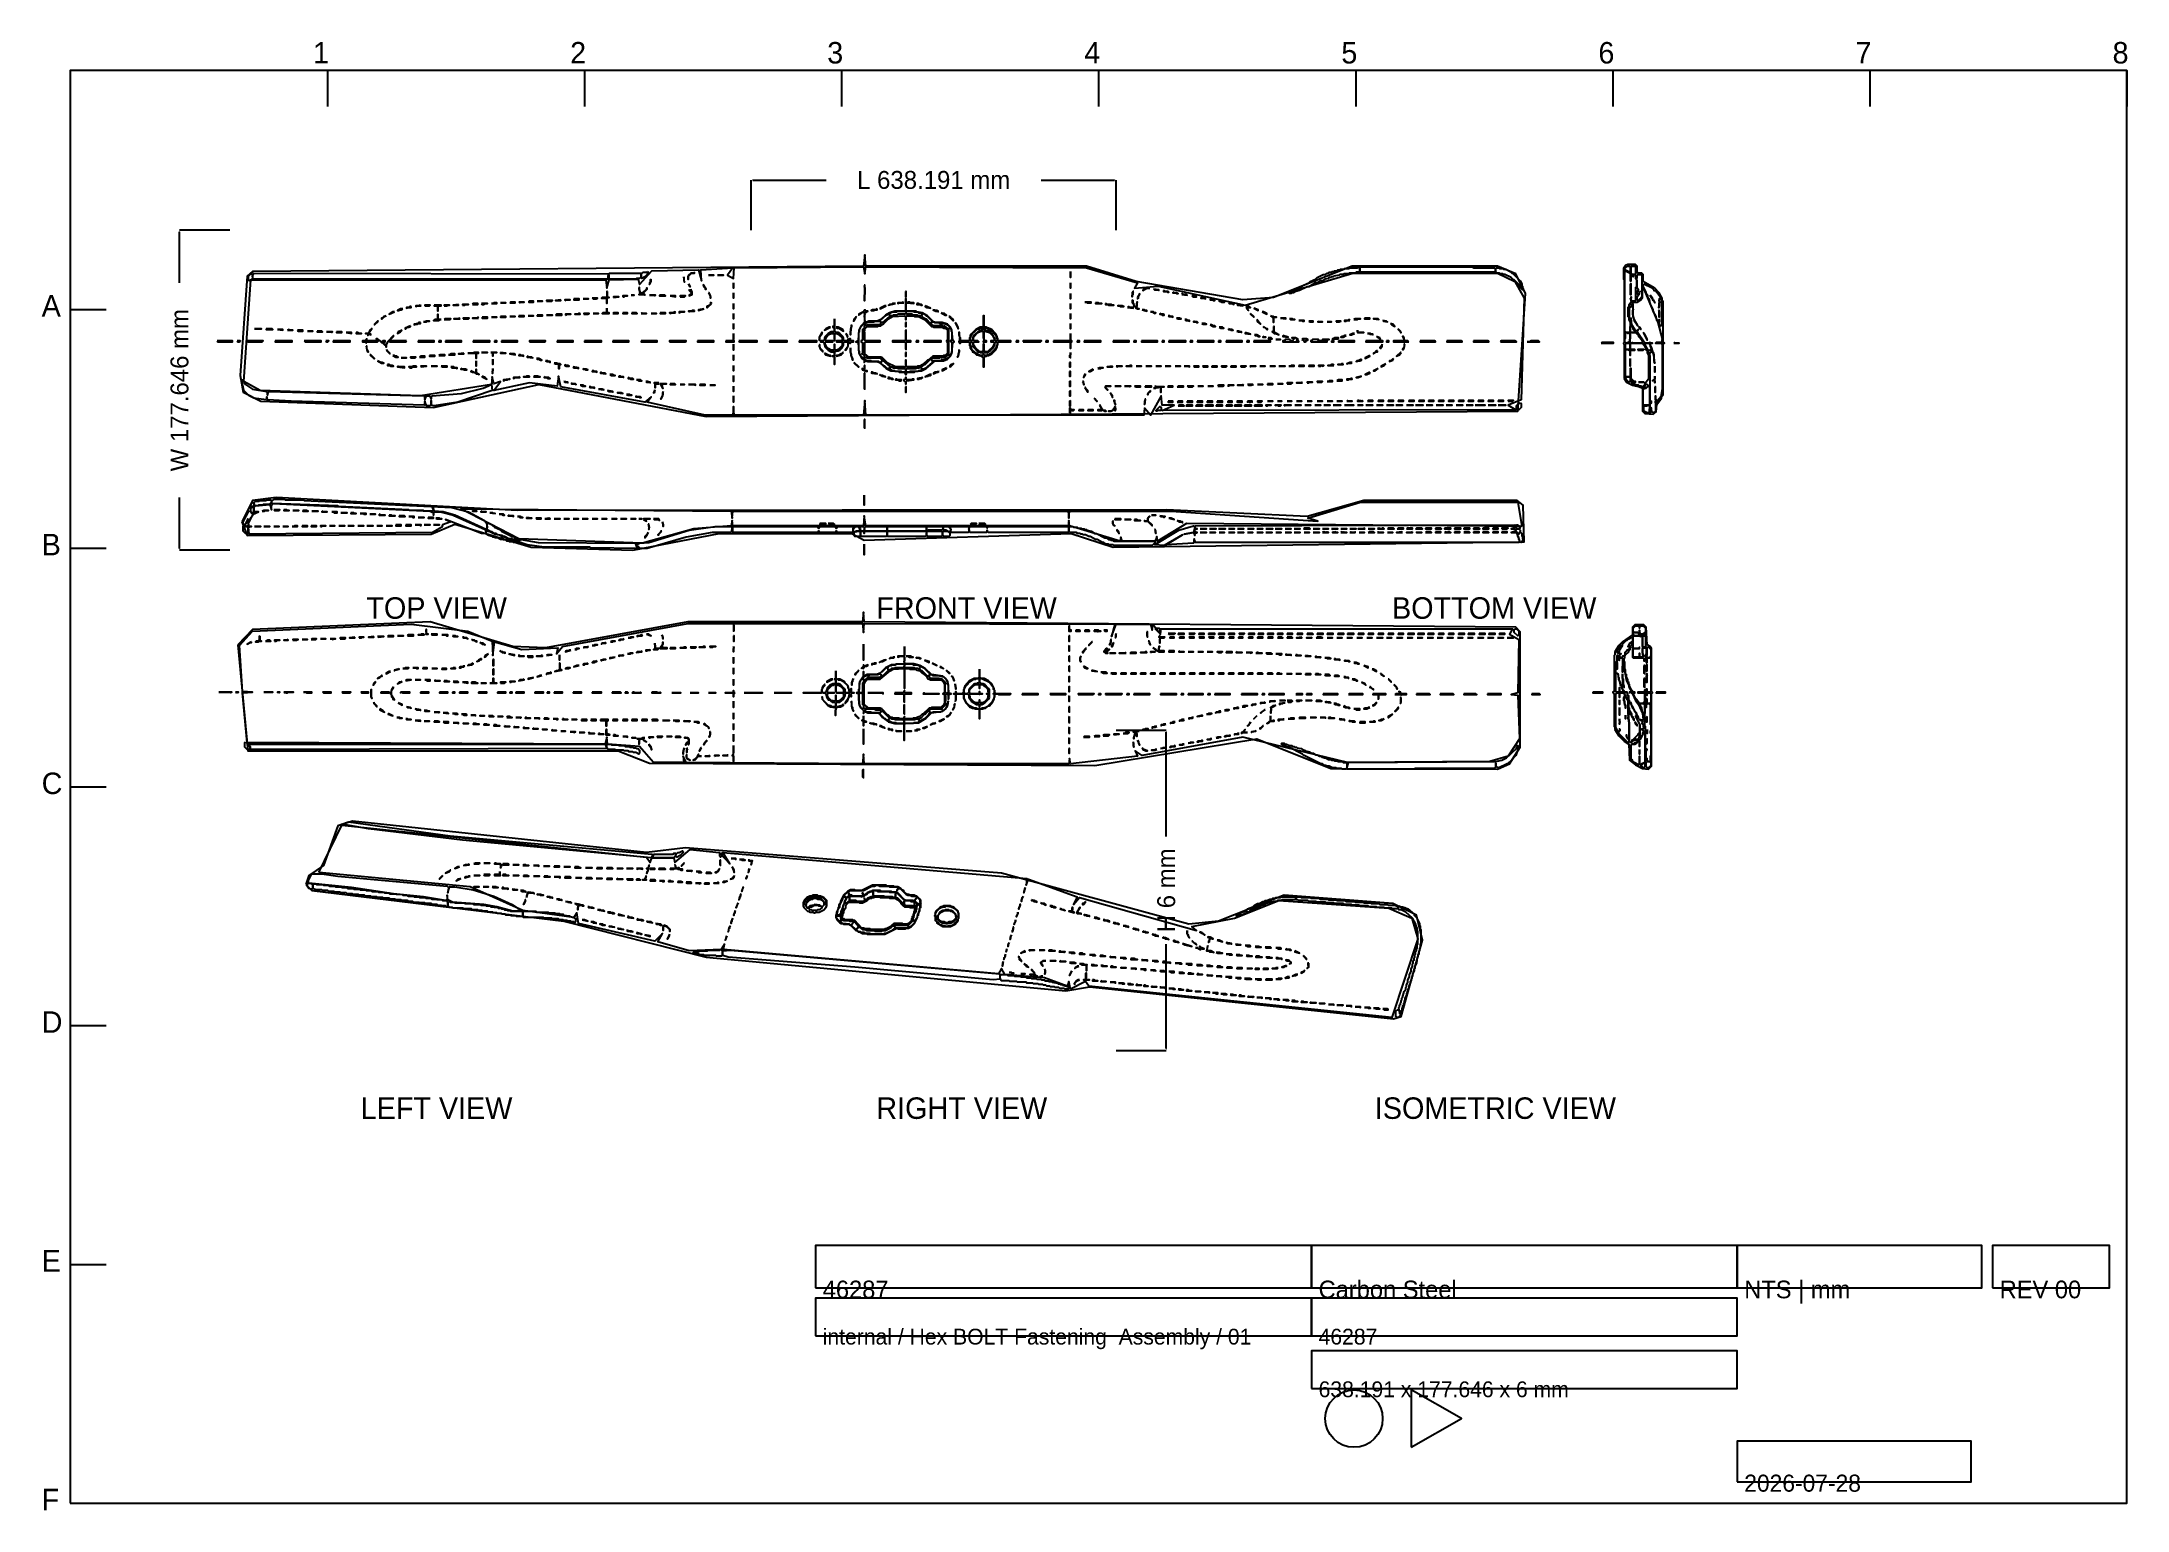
# Model space of a CAD drawing. Header units: millimetres. Extents: x 1 to 292, y 4 to 209.
import ezdxf

# ---------------------------------------------------------------- set-up
doc = ezdxf.new("R2010")
doc.units = ezdxf.units.MM
for name, color, linetype in [('BORDER', 7, 'Continuous'), ('DIMENSIONS', 2, 'Continuous'), ('RASTER_TRACE', 7, 'Continuous'), ('TEXT', 7, 'Continuous'), ('TITLE_BLOCK', 7, 'Continuous')]:
    doc.layers.add(name, color=color, linetype=linetype)
doc.dimstyles.get("Standard").update_dxf_attribs({"dimtxt": 2.5, "dimasz": 2.5, "dimexe": 1.25, "dimexo": 0.625, "dimtad": 1, "dimtxsty": 'Standard', "dimcen": 2.5, "dimazin": 3, "dimtfac": 1, "dimtmove": 0, "dimatfit": 3, "dimarcsym": 0})

msp = doc.modelspace()

# ---------------------------------------------------------------- texts
at = {"layer": 'TEXT'}
for s, p in [('1', (38.875, 206)), ('2', (74.75, 206)), ('3', (110.625, 206)), ('4', (146.5, 206)), ('5', (182.375, 206)), ('6', (218.25, 206)), ('7', (254.125, 206)), ('8', (290, 206)), ('A', (1, 170.667)), ('B', (1, 137.333)), ('TOP VIEW', (46.318, 128.475)), ('FRONT VIEW', (117.483, 128.475)), ('BOTTOM VIEW', (189.447, 128.475)), ('C', (1, 104)), ('D', (1, 70.667)), ('LEFT VIEW', (45.517, 58.65)), ('RIGHT VIEW', (117.483, 58.65)), ('ISOMETRIC VIEW', (187.048, 58.65)), ('E', (1, 37.333)), ('F', (1, 4))]:
    msp.add_text(s, height=3, dxfattribs=at).set_placement(p)
at = {"layer": 'TITLE_BLOCK', "attachment_point": 1}
for s, insert, char_height, width in [('46287', (109.999, 36.07), 2.4696, 67.201), ('Carbon Steel', (179.2, 36.07), 2.4696, 57.4), ('NTS | mm', (238.6, 36.07), 2.4696, 32.155), ('REV 00', (274.24, 36.07), 2.4696, 14.335), ('internal / Hex BOLT Fastening  Assembly / 01', (109.999, 29.35), 2.205, 67.201), ('46287', (179.2, 29.35), 2.205, 57.4), ('638.191 x 177.646 x 6 mm', (179.2, 22), 2.205, 57.4), ('2026-07-28', (238.6, 8.98), 2.3814, 30.67)]:
    msp.add_mtext(s, dxfattribs=dict(at, insert=insert, char_height=char_height, width=width))

# ---------------------------------------------------------------- blocks, each defined once
blk = doc.blocks.new('_CLOSEDFILLED')
at = {"color": 0, "linetype": 'ByBlock'}
blk.add_solid([(-1, 0.2), (0, 0), (-1, -0.2)], dxfattribs=at)
blk = doc.blocks.new('*D0')
for p, q in [((100.01475, 182.7315), (100.01475, 189.7315)), ((100.26475, 189.7315), (110.4825, 189.7315)), ((140.4825, 189.7315), (150.70025, 189.7315)), ((150.95025, 182.7315), (150.95025, 189.7315))]:
    blk.add_line(p, q)
at = {"layer": 'Defpoints'}
for p in [(100.01475, 189.7315), (100.01475, 182.7315), (150.95025, 182.7315)]:
    blk.add_point(p, dxfattribs=at)
at = {"layer": 'DIMENSIONS', "xscale": 0.25, "yscale": 0.25, "rotation": 180}
blk.add_blockref('_CLOSEDFILLED', (100.01475, 189.7315), dxfattribs=at)
at = {"layer": 'DIMENSIONS', "xscale": 0.25, "yscale": 0.25}
blk.add_blockref('_CLOSEDFILLED', (150.95025, 189.7315), dxfattribs=at)
at = {"layer": 'DIMENSIONS', "insert": (125.4825, 189.7315), "char_height": 2.5, "attachment_point": 5}
blk.add_mtext('L 638.191 mm', dxfattribs=at)
blk = doc.blocks.new('*D2')
for p, q in [((27.24975, 182.7315), (20.24975, 182.7315)), ((20.24975, 175.3875), (20.24975, 182.4815)), ((20.24975, 138.2935), (20.24975, 145.3875)), ((27.24975, 138.0435), (20.24975, 138.0435))]:
    blk.add_line(p, q)
at = {"layer": 'Defpoints'}
for p in [(27.24975, 182.7315), (20.24975, 138.0435), (27.24975, 138.0435)]:
    blk.add_point(p, dxfattribs=at)
at = {"layer": 'DIMENSIONS', "xscale": 0.25, "yscale": 0.25}
for p, rotation in [((20.24975, 182.7315), 90), ((20.24975, 138.0435), 270)]:
    blk.add_blockref('_CLOSEDFILLED', p, dxfattribs=dict(at, rotation=rotation))
at = {"layer": 'DIMENSIONS', "insert": (20.24975, 160.3875), "char_height": 2.5, "attachment_point": 5, "rotation": 90}
blk.add_mtext('W 177.646 mm', dxfattribs=at)
blk = doc.blocks.new('*D3')
for p, q in [((150.95025, 112.9065), (157.95025, 112.9065)), ((157.95025, 98.0625), (157.95025, 112.6565)), ((157.95025, 68.4685), (157.95025, 83.0625)), ((150.95025, 68.2185), (157.95025, 68.2185))]:
    blk.add_line(p, q)
at = {"layer": 'Defpoints'}
for p in [(150.95025, 112.9065), (150.95025, 68.2185), (157.95025, 68.2185)]:
    blk.add_point(p, dxfattribs=at)
at = {"layer": 'DIMENSIONS', "xscale": 0.25, "yscale": 0.25}
for p, rotation in [((157.95025, 112.9065), 90), ((157.95025, 68.2185), 270)]:
    blk.add_blockref('_CLOSEDFILLED', p, dxfattribs=dict(at, rotation=rotation))
at = {"layer": 'DIMENSIONS', "insert": (157.95025, 90.5625), "char_height": 2.5, "attachment_point": 5, "rotation": 90}
blk.add_mtext('H 6 mm', dxfattribs=at)

# ---------------------------------------------------------------- dimensions: what is measured, and where the dimension line sits
at = {"layer": 'DIMENSIONS'}
dim = msp.add_linear_dim(base=(100.015, 189.732), p1=(100.015, 182.732), p2=(150.95, 182.732), text='L 638.191 mm', dimstyle='Standard', override={"dimtxt": 2.5}, dxfattribs=at)
dim.commit()
dim.dimension.update_dxf_attribs({"geometry": '*D0', "text_midpoint": (125.483, 189.732)})
for base, p1, p2, text, picture, middle in [((20.25, 138.043), (27.25, 138.043), (27.25, 182.732), 'W 177.646 mm', '*D2', (20.25, 160.387)), ((157.95, 68.219), (150.95, 68.219), (150.95, 112.906), 'H 6 mm', '*D3', (157.95, 90.562))]:
    dim = msp.add_linear_dim(base=base, p1=p1, p2=p2, angle=90, text=text, dimstyle='Standard', override={"dimtxt": 2.5}, dxfattribs=at)
    dim.commit()
    dim.dimension.update_dxf_attribs({"geometry": picture, "text_midpoint": middle})

# ---------------------------------------------------------------- linework, layer by layer
at = {"layer": 'BORDER'}
for p, q in [((40.875, 205), (40.875, 200)), ((76.75, 205), (76.75, 200)), ((112.625, 205), (112.625, 200)), ((148.5, 205), (148.5, 200)), ((184.375, 205), (184.375, 200)), ((220.25, 205), (220.25, 200)), ((256.125, 205), (256.125, 200)), ((292, 205), (292, 200)), ((5, 171.667), (10, 171.667)), ((5, 138.333), (10, 138.333)), ((5, 105), (10, 105)), ((5, 71.667), (10, 71.667)), ((5, 38.333), (10, 38.333)), ((5, 5), (10, 5))]:
    msp.add_line(p, q, dxfattribs=at)
msp.add_lwpolyline([(5, 5), (292, 5), (292, 205), (5, 205), (5, 5)], dxfattribs=at)
at = {"layer": 'RASTER_TRACE'}
for points in [[(28.699, 162.462), (29.126, 160.117), (31.577, 158.837), (55.666, 157.985), (70.376, 161.182), (93.719, 156.706), (207.023, 157.452), (208.089, 173.867), (206.704, 176.638), (204.145, 177.704), (183.893, 177.704), (172.915, 173.334), (168.651, 173.014), (153.729, 175.572), (146.8, 177.704), (115.996, 177.704), (115.889, 179.303), (115.676, 177.704), (30.405, 176.958), (29.659, 176.318)], [(30.192, 175.785), (79.756, 175.785), (79.862, 174.613), (80.182, 175.785), (84.232, 175.892), (84.446, 175.146), (86.151, 177.064), (92.653, 177.171), (93.079, 175.679), (92.973, 177.171), (97.449, 177.491), (96.703, 176.425), (97.556, 175.998), (97.663, 177.491), (115.676, 177.597), (115.889, 176.638), (115.996, 177.597), (146.8, 177.491), (153.942, 175.359), (153.516, 174.613), (156.82, 174.932), (168.971, 172.268), (184, 176.744), (204.145, 176.744), (206.597, 175.572), (207.876, 173.227), (207.45, 159.051), (205.638, 158.305), (206.704, 157.665), (157.353, 157.558), (159.058, 158.305), (157.353, 158.305), (157.246, 159.584), (155.754, 156.919), (154.901, 157.878), (154.795, 156.919), (115.996, 156.919), (115.889, 158.944), (115.676, 156.919), (97.663, 156.919), (97.556, 158.091), (97.449, 156.919), (93.612, 156.919), (85.511, 158.731), (86.044, 159.477), (85.192, 158.731), (73.467, 160.863), (73.147, 162.355), (72.934, 160.969), (69.097, 161.396), (64.087, 160.33), (65.046, 161.609), (64.087, 161.289), (63.874, 162.248), (63.767, 161.182), (53.854, 159.584), (31.471, 160.33), (29.232, 161.609)], [(184.959, 177.384), (184.959, 176.958), (184.853, 176.851), (184.426, 176.851), (184.32, 176.744), (183.467, 176.744), (183.361, 176.638), (182.721, 176.638), (182.614, 176.531), (182.188, 176.531), (182.081, 176.425), (181.335, 176.318), (181.229, 176.212), (181.016, 176.212), (180.909, 176.105), (180.696, 176.105), (180.589, 175.998), (180.056, 175.892), (179.736, 175.679), (179.523, 175.679), (178.99, 175.359), (178.777, 175.359), (177.818, 174.826), (177.605, 174.826), (176.539, 174.293), (176.006, 174.186), (175.686, 173.973), (175.473, 173.973), (175.366, 174.08), (176.859, 174.826), (177.072, 175.039), (177.818, 175.359), (178.031, 175.572), (178.777, 175.892), (178.99, 176.105), (179.843, 176.531), (180.056, 176.531), (180.376, 176.744), (180.589, 176.744), (180.696, 176.851), (181.016, 176.851), (181.122, 176.958), (181.335, 176.958), (181.442, 177.064), (181.762, 177.064), (181.868, 177.171), (182.188, 177.171), (182.295, 177.277), (182.721, 177.277), (182.828, 177.384), (183.467, 177.384), (183.574, 177.491), (184.64, 177.491), (184.746, 177.597)], [(184.959, 177.491), (185.066, 177.597), (200.735, 177.597), (200.841, 177.491), (203.719, 177.491), (203.826, 177.384), (203.826, 176.958), (203.719, 176.851), (185.066, 176.851), (184.959, 176.958)], [(222.372, 177.917), (222.052, 177.81), (221.733, 177.384), (221.733, 175.892), (221.839, 175.785), (221.839, 167.045), (221.733, 166.938), (221.839, 166.832), (221.839, 162.035), (222.159, 161.502), (223.012, 161.076), (223.971, 160.863), (224.397, 160.649), (224.397, 157.452), (224.717, 157.132), (225.89, 157.025), (226.316, 157.345), (226.423, 158.411), (227.062, 159.264), (227.062, 159.477), (227.275, 159.797), (227.275, 166.832), (227.489, 166.938), (227.275, 167.045), (227.275, 172.801), (227.169, 172.907), (227.169, 173.227), (226.742, 173.973), (226.103, 174.613), (224.504, 175.572), (224.504, 176.531), (224.291, 176.744), (223.758, 176.744), (223.651, 176.851), (223.651, 177.704), (223.438, 177.917)], [(222.266, 177.704), (222.585, 177.704), (222.692, 177.597), (222.692, 176.958), (222.585, 176.851), (221.946, 177.171), (221.946, 177.384)], [(222.799, 177.704), (223.332, 177.704), (223.438, 177.597), (223.438, 176.638), (223.332, 176.531), (223.012, 176.531), (222.799, 176.744), (222.799, 177.491), (222.692, 177.597)], [(30.298, 176.638), (30.405, 176.531), (30.405, 175.998), (29.978, 175.679), (29.872, 175.785), (29.872, 176.318), (30.192, 176.638)], [(30.405, 176.318), (30.618, 176.744), (80.075, 176.638), (79.969, 175.892), (30.511, 175.892)], [(80.075, 176.531), (80.289, 176.744), (84.552, 176.744), (84.659, 176.638), (84.659, 176.212), (84.446, 175.998), (84.019, 175.998), (83.913, 175.892), (80.182, 175.892), (80.075, 175.998), (80.182, 176.105), (80.182, 176.425)], [(84.339, 174.719), (84.339, 174.506), (84.446, 174.4), (84.446, 174.08), (84.552, 173.973), (84.339, 173.76), (85.085, 173.76), (85.192, 173.653), (85.192, 173.76), (84.979, 173.76), (84.872, 173.973), (85.085, 174.08), (85.511, 174.506), (85.511, 174.613), (85.405, 174.613), (85.405, 174.506), (84.872, 173.973), (84.659, 173.867), (84.446, 174.293), (84.446, 174.719)], [(85.511, 176.958), (85.618, 176.851), (85.511, 176.531), (85.192, 176.212), (84.765, 175.998), (84.659, 176.105), (84.659, 176.638), (84.979, 176.851), (85.405, 176.851)], [(86.044, 175.892), (85.938, 175.785), (85.938, 175.465), (85.831, 175.359), (85.831, 175.146), (86.044, 175.572)], [(90.628, 176.212), (90.628, 175.679), (90.734, 175.465)], [(92.12, 176.851), (91.907, 176.744), (91.587, 176.744), (91.267, 176.425), (91.161, 176.212), (91.161, 175.892), (91.267, 175.892), (91.267, 176.318), (91.694, 176.744), (92.12, 176.744)], [(91.267, 175.252), (91.48, 174.826)], [(93.293, 175.146), (93.399, 174.826), (93.612, 174.613), (93.612, 174.506), (93.719, 174.506)], [(94.039, 176.425), (94.785, 176.425)], [(95.318, 176.425), (96.17, 176.425)], [(97.556, 175.359), (97.556, 174.613)], [(115.783, 175.039), (115.889, 174.932), (115.783, 174.826), (115.889, 174.719), (115.889, 173.76), (115.783, 173.653), (115.783, 172.907), (115.889, 172.907), (115.889, 175.039)], [(144.562, 176.958), (144.562, 176.105)], [(144.562, 175.359), (144.562, 174.613)], [(155.647, 174.613), (155.434, 174.613), (155.328, 174.719), (155.221, 174.613), (155.008, 174.613), (154.795, 174.506), (154.688, 174.293), (155.221, 174.613)], [(203.932, 177.384), (204.039, 177.491), (204.359, 177.491), (204.465, 177.384), (204.892, 177.384), (204.998, 177.277), (205.318, 177.277), (205.957, 176.958), (206.171, 176.744), (206.277, 176.744), (207.343, 175.679), (207.556, 175.252), (207.556, 175.039), (207.663, 174.932), (207.663, 174.719), (207.769, 174.506), (207.663, 174.4), (207.45, 174.613), (207.237, 175.039), (206.49, 175.785), (206.384, 175.785), (206.064, 176.105), (205.211, 176.531), (204.998, 176.531), (204.892, 176.638), (204.572, 176.638), (204.465, 176.744), (204.039, 176.744), (203.932, 176.851)], [(222.052, 177.064), (222.692, 176.744), (222.692, 175.679), (222.799, 175.679), (222.799, 176.425), (222.905, 176.531), (223.118, 176.425), (223.118, 176.212), (223.118, 176.425), (223.332, 176.531), (223.438, 176.425), (223.438, 175.998), (223.545, 175.892), (223.545, 174.826), (223.438, 174.719), (223.438, 172.907), (223.332, 172.801), (223.012, 172.801), (222.905, 172.694), (222.799, 172.801), (222.799, 173.44), (222.799, 173.227), (222.692, 173.12), (222.799, 173.014), (222.799, 172.694), (222.479, 172.268), (222.479, 172.055), (222.372, 171.948), (222.372, 170.669), (222.479, 170.562), (222.479, 170.243), (222.692, 169.816), (222.692, 168.644), (222.479, 168.431), (222.159, 168.431), (221.946, 168.644), (221.946, 176.958)], [(224.504, 174.719), (226.529, 169.816), (227.169, 167.578), (227.062, 167.045), (226.316, 167.045), (226.209, 166.938), (227.062, 166.938), (227.169, 166.832), (227.169, 160.543), (226.956, 159.477), (226.529, 158.944), (226.209, 159.051), (226.209, 159.584), (226.209, 157.452), (225.996, 157.239), (225.676, 157.345), (225.676, 157.878), (225.463, 157.985), (225.463, 158.518), (225.676, 158.624), (225.676, 158.837), (225.57, 158.731), (225.463, 158.837), (225.463, 165.126), (225.357, 165.446), (225.676, 165.766), (225.89, 165.659), (225.996, 165.339), (225.996, 164.38), (226.103, 164.167), (225.996, 165.339), (225.676, 166.405), (225.463, 166.725), (225.57, 166.938), (225.783, 166.938), (225.357, 167.045), (225.25, 166.938), (224.717, 166.938), (223.651, 168.537), (223.864, 168.857), (223.651, 168.644), (223.332, 168.857), (222.905, 169.496), (222.799, 170.456), (222.692, 170.243), (222.585, 170.349), (222.585, 171.948), (222.799, 172.055), (222.905, 172.481), (223.118, 171.628), (223.012, 171.522), (223.012, 170.989), (223.225, 170.136), (223.758, 169.39), (223.225, 170.243), (223.118, 170.669), (223.118, 172.374), (223.012, 172.481), (223.225, 172.694), (223.651, 172.694), (224.184, 173.014), (224.397, 173.334), (224.397, 174.613)], [(222.692, 175.252), (222.692, 173.76), (222.799, 173.76), (222.799, 175.252)], [(224.184, 176.531), (224.291, 176.425), (224.291, 174.293), (224.184, 174.186), (224.291, 174.08), (224.291, 173.44), (224.184, 173.227), (223.758, 172.907), (223.651, 173.014), (223.651, 173.44), (223.971, 173.867), (223.758, 173.76), (223.651, 173.867), (223.651, 174.186), (223.758, 174.293), (223.971, 174.08), (223.864, 174.186), (223.864, 174.4), (223.651, 174.613), (223.651, 175.679), (223.545, 175.785), (223.545, 175.998), (223.651, 176.105), (223.651, 176.425), (223.758, 176.531)], [(224.611, 175.252), (225.676, 174.719), (225.996, 174.4), (225.996, 174.293), (226.209, 174.293), (226.742, 173.653), (226.849, 173.44), (226.849, 173.227), (226.742, 173.12), (226.742, 172.161), (226.636, 171.948), (226.742, 171.948), (226.742, 172.587), (226.849, 172.694), (226.742, 172.801), (226.742, 173.014), (226.849, 173.12), (227.062, 173.014), (227.062, 169.603), (226.849, 169.283), (226.742, 169.39), (226.742, 170.243), (226.742, 169.923), (226.636, 169.816), (226.423, 170.136), (226.316, 170.669), (225.89, 171.415), (225.89, 171.628), (225.463, 172.481), (225.357, 173.014), (225.144, 173.334), (225.144, 173.547), (224.93, 173.867), (224.93, 174.08), (224.504, 174.932), (224.504, 175.146)], [(51.403, 171.735), (51.083, 171.735), (50.657, 171.522), (50.87, 171.522), (50.977, 171.628), (51.19, 171.628)], [(52.575, 172.055), (52.362, 172.055), (52.256, 171.948), (51.936, 171.948), (51.936, 171.841), (52.149, 171.948), (52.575, 171.948)], [(53.961, 172.161), (53.748, 172.268), (53.641, 172.161), (53.215, 172.161), (53.215, 172.055), (53.428, 172.161)], [(54.494, 172.161), (55.134, 172.161), (55.24, 172.268), (54.494, 172.268)], [(55.773, 172.268), (55.773, 172.161), (56.199, 172.161), (56.306, 172.055), (56.306, 171.415), (56.306, 172.055), (56.413, 172.161), (56.732, 172.161), (56.732, 172.268)], [(57.159, 172.161), (57.585, 172.161), (57.692, 172.268), (57.905, 172.268), (57.159, 172.268)], [(59.184, 172.374), (58.438, 172.268), (59.184, 172.268)], [(59.717, 172.268), (60.037, 172.268), (60.143, 172.374), (60.57, 172.374), (59.717, 172.374)], [(61.103, 172.374), (61.849, 172.374), (61.849, 172.481), (61.209, 172.481)], [(62.382, 172.481), (62.488, 172.374), (62.701, 172.374), (62.808, 172.481), (63.234, 172.481)], [(63.767, 172.481), (64.513, 172.481), (64.513, 172.587), (64.087, 172.587), (63.98, 172.481)], [(65.046, 172.587), (65.792, 172.587)], [(66.325, 172.587), (67.072, 172.587), (67.072, 172.694), (66.432, 172.694)], [(67.604, 172.694), (67.711, 172.587), (67.818, 172.694), (68.351, 172.694)], [(68.99, 172.801), (68.99, 172.694), (69.63, 172.694), (69.63, 172.801)], [(70.163, 172.801), (70.909, 172.801)], [(71.442, 172.801), (72.188, 172.801), (72.294, 172.907), (71.442, 172.907)], [(73.467, 173.014), (72.721, 172.907), (73.467, 172.907)], [(74, 172.907), (74.213, 173.014), (74.746, 173.014), (74, 173.014)], [(75.279, 173.12), (75.279, 173.014), (76.025, 173.014), (76.025, 173.12)], [(76.558, 173.12), (77.304, 173.12)], [(77.837, 173.227), (77.944, 173.12), (78.37, 173.12), (78.583, 173.227)], [(79.969, 174.186), (79.862, 174.186), (79.862, 173.44), (79.756, 173.334), (79.223, 173.334), (79.116, 173.227), (79.756, 173.227), (79.862, 173.12), (79.862, 172.481), (79.862, 173.12), (80.075, 173.334), (80.182, 173.334), (79.969, 173.334), (79.862, 173.44), (79.969, 173.547)], [(79.862, 171.841), (79.862, 171.308), (79.756, 171.202), (79.329, 171.202), (79.223, 171.095), (80.182, 171.095), (80.182, 171.202), (79.969, 171.202), (79.862, 171.308)], [(80.822, 173.334), (81.568, 173.44), (80.822, 173.44)], [(82.101, 173.44), (82.314, 173.44), (82.42, 173.547), (82.74, 173.547), (82.101, 173.547)], [(83.273, 173.653), (83.699, 173.653)], [(85.831, 173.653), (86.471, 173.653), (86.577, 173.547), (86.684, 173.653)], [(87.217, 173.653), (87.217, 173.547), (88.07, 173.547), (87.963, 173.653)], [(88.709, 173.547), (89.455, 173.44), (89.455, 173.547)], [(90.095, 173.44), (90.734, 173.44), (90.841, 173.547), (90.095, 173.547)], [(91.587, 174.506), (91.587, 174.4), (91.48, 174.293), (91.374, 174.4), (91.374, 174.293), (91.8, 173.867), (91.374, 173.653), (91.374, 173.547), (91.8, 173.76), (91.8, 174.08)], [(93.399, 171.735), (92.653, 171.628), (92.653, 171.522)], [(94.358, 172.694), (94.358, 172.481), (94.252, 172.268), (93.825, 172.055), (93.825, 171.948), (93.932, 171.948), (94.358, 172.374), (94.465, 172.587)], [(94.039, 173.973), (94.358, 173.44), (94.358, 173.227), (94.358, 173.547), (94.145, 173.973)], [(97.556, 173.973), (97.556, 173.227)], [(97.556, 172.481), (97.556, 171.735)], [(128.041, 168.75), (127.827, 169.177), (127.401, 169.603), (126.655, 169.816), (125.802, 169.816), (125.483, 169.923), (124.63, 170.775), (123.884, 171.202), (123.138, 171.308), (123.031, 171.415), (121.752, 171.415), (121.645, 171.522), (121.645, 172.481), (121.752, 172.587), (122.711, 172.481), (122.711, 172.587), (122.285, 172.587), (122.178, 172.694), (121.858, 172.694), (121.752, 172.587), (121.645, 172.694), (121.645, 173.12), (121.539, 173.12), (121.539, 171.522), (121.432, 171.415), (120.046, 171.415), (119.3, 171.202), (118.767, 170.882), (118.128, 170.243), (117.595, 170.029), (116.422, 170.029), (115.996, 169.816), (115.889, 169.923), (115.889, 171.202), (116.316, 171.415), (115.996, 171.415), (115.889, 171.628), (115.676, 171.308), (115.037, 170.989), (115.037, 170.882), (115.676, 171.308), (115.889, 171.202), (115.783, 171.095), (115.889, 170.882), (115.783, 170.775), (115.889, 169.923), (115.357, 169.39), (115.037, 168.75), (114.93, 167.365), (114.61, 167.151), (114.93, 167.045), (115.037, 165.553), (115.463, 164.806), (115.783, 164.593), (115.783, 164.274), (115.996, 164.487), (116.316, 164.38), (117.595, 164.38), (117.915, 164.274), (118.874, 163.421), (119.513, 163.101), (120.579, 162.994), (120.686, 162.888), (121.432, 162.888), (121.539, 162.568), (121.645, 162.568), (121.752, 162.888), (122.818, 162.888), (122.924, 162.994), (123.777, 163.101), (124.417, 163.421), (125.696, 164.487), (126.868, 164.487), (127.401, 164.7), (127.827, 165.126), (128.041, 165.553), (128.147, 167.045), (128.36, 167.151), (128.147, 167.365)], [(117.595, 171.735), (117.382, 171.628), (116.955, 171.628), (116.742, 171.522), (117.169, 171.522), (117.275, 171.628), (117.595, 171.628)], [(118.874, 172.161), (118.661, 172.161), (118.021, 171.841), (118.021, 171.735)], [(120.153, 172.481), (119.727, 172.481), (119.62, 172.374), (119.3, 172.374), (119.194, 172.268)], [(121.326, 172.587), (121.112, 172.694), (121.006, 172.587), (120.473, 172.587), (120.473, 172.481), (120.686, 172.587)], [(121.539, 174.186), (121.539, 173.44), (121.645, 173.44), (121.645, 174.186)], [(123.138, 172.481), (123.138, 172.374), (123.564, 172.374), (123.67, 172.268), (123.884, 172.268), (123.777, 172.374), (123.457, 172.374), (123.351, 172.481)], [(124.31, 172.161), (124.31, 172.055), (124.523, 171.948), (125.056, 171.841)], [(144.562, 173.867), (144.562, 173.12)], [(144.562, 172.481), (144.562, 171.735)], [(146.587, 172.694), (146.8, 172.694), (146.907, 172.587), (147.44, 172.587), (147.44, 172.694)], [(148.079, 172.587), (148.079, 172.481), (148.932, 172.481), (148.612, 172.481), (148.506, 172.587)], [(149.465, 172.481), (149.465, 172.374), (149.785, 172.374), (149.891, 172.268), (150.638, 172.268), (150.424, 172.268), (150.318, 172.374), (149.678, 172.374)], [(151.171, 172.268), (151.171, 172.161), (151.384, 172.161), (151.49, 172.055), (152.023, 172.055), (151.81, 172.161), (151.277, 172.161)], [(152.556, 171.948), (153.302, 171.841), (153.302, 171.948), (152.769, 171.948), (152.663, 172.055)], [(153.409, 174.186), (153.302, 174.186), (153.196, 173.973), (153.196, 173.44), (153.196, 173.653), (153.302, 173.76), (153.302, 174.08)], [(153.196, 173.014), (153.196, 172.694), (153.409, 172.374), (153.409, 172.161), (153.622, 172.055), (153.729, 171.841), (153.942, 171.735), (154.155, 171.735), (154.048, 171.735), (153.835, 171.948), (153.835, 172.481), (153.942, 172.694), (153.835, 172.694), (153.835, 172.055), (153.729, 171.948), (153.409, 172.268), (153.409, 172.481), (153.302, 172.587), (153.302, 172.907)], [(154.262, 173.867), (153.942, 173.334), (153.942, 173.12), (154.048, 173.227), (154.048, 173.44)], [(156.18, 174.506), (156.287, 174.4), (156.82, 174.4), (156.926, 174.293), (156.926, 174.4)], [(157.566, 174.293), (157.566, 174.186), (157.992, 174.186), (158.099, 174.08), (158.312, 174.08), (158.205, 174.186), (157.779, 174.186)], [(158.845, 174.08), (158.845, 173.973), (159.271, 173.973), (159.378, 173.867), (159.591, 173.867), (159.485, 173.973), (159.058, 173.973)], [(160.124, 173.76), (160.87, 173.653), (160.764, 173.76), (160.337, 173.76), (160.231, 173.867)], [(161.51, 173.547), (161.723, 173.44), (162.149, 173.44), (161.936, 173.547)], [(162.789, 173.334), (162.789, 173.227), (163.215, 173.227), (163.428, 173.12), (163.428, 173.227), (163.109, 173.227), (163.002, 173.334)], [(164.068, 173.12), (164.068, 173.014), (164.388, 173.014), (164.494, 172.907), (164.707, 172.907), (164.707, 173.014), (164.281, 173.014)], [(165.347, 172.907), (165.347, 172.801), (165.56, 172.801), (165.667, 172.694), (166.093, 172.694), (165.88, 172.801), (165.454, 172.801)], [(166.626, 172.587), (166.733, 172.481), (167.159, 172.481), (167.372, 172.374), (167.372, 172.481)], [(167.905, 172.374), (167.905, 172.268), (168.651, 172.161), (168.651, 172.268), (168.118, 172.268)], [(169.078, 172.055), (169.184, 171.735), (169.397, 171.522), (169.184, 171.948), (169.291, 172.055), (169.397, 171.948), (169.717, 171.948), (169.504, 172.055)], [(170.143, 171.841), (170.783, 171.522), (170.783, 171.628)], [(175.047, 173.973), (175.153, 174.08), (175.366, 174.08), (175.473, 173.973), (175.366, 173.867), (175.153, 173.867)], [(225.463, 173.653), (225.463, 173.547), (225.676, 173.334), (225.676, 173.227), (225.89, 173.014), (226.103, 172.587), (226.103, 172.694), (225.89, 172.907), (225.783, 173.227)], [(30.725, 168.963), (31.684, 168.963)], [(32.323, 168.963), (32.323, 168.857), (33.283, 168.857), (33.176, 168.963)], [(33.922, 168.857), (34.668, 168.75), (34.668, 168.857)], [(35.308, 168.75), (36.054, 168.75), (35.628, 168.75), (35.521, 168.857)], [(47.139, 169.07), (46.82, 168.75), (46.606, 168.324), (46.18, 168.324), (46.393, 168.324), (46.5, 168.217), (46.5, 168.004), (46.713, 168.217), (46.926, 168.111), (46.926, 168.217), (46.82, 168.217), (46.713, 168.431)], [(47.992, 170.029), (47.885, 170.029), (47.459, 169.603), (47.459, 169.496)], [(49.058, 170.775), (48.738, 170.669), (48.525, 170.456), (48.418, 170.456), (48.418, 170.349), (48.525, 170.349), (48.845, 170.669)], [(50.23, 171.308), (50.017, 171.308), (49.484, 170.989)], [(52.469, 169.39), (51.723, 169.07), (51.723, 168.963), (51.829, 168.963), (52.042, 169.177), (52.256, 169.177), (52.469, 169.283)], [(53.854, 169.816), (53.641, 169.816), (53.535, 169.71), (53.002, 169.603), (53.002, 169.496), (53.215, 169.603), (53.428, 169.603), (53.535, 169.71), (53.854, 169.71)], [(54.281, 169.923), (54.707, 169.923), (54.814, 170.029), (55.134, 170.029), (54.601, 170.029), (54.494, 169.923)], [(56.732, 170.243), (56.519, 170.243), (56.306, 170.456), (56.306, 170.989), (56.306, 170.349), (56.199, 170.243), (55.88, 170.243), (55.666, 170.136), (56.413, 170.136), (56.519, 170.243)], [(57.159, 170.243), (58.011, 170.243), (58.118, 170.349), (57.265, 170.349)], [(59.397, 170.349), (59.291, 170.456), (59.077, 170.349), (58.544, 170.349)], [(59.823, 170.349), (60.57, 170.349), (60.676, 170.456), (59.823, 170.456)], [(61.955, 170.456), (61.849, 170.562), (61.742, 170.456), (61.103, 170.456)], [(62.488, 170.562), (62.488, 170.456), (63.234, 170.456), (63.234, 170.562)], [(63.767, 170.562), (64.513, 170.562)], [(65.046, 170.669), (65.046, 170.562), (65.792, 170.562), (65.792, 170.669)], [(66.325, 170.669), (67.072, 170.669)], [(67.604, 170.775), (67.604, 170.669), (68.351, 170.669), (68.351, 170.775)], [(68.884, 170.775), (69.63, 170.775)], [(70.163, 170.882), (70.163, 170.775), (70.909, 170.775), (70.909, 170.882)], [(71.442, 170.882), (72.294, 170.882)], [(72.721, 170.882), (73.573, 170.882), (73.573, 170.989), (72.827, 170.989)], [(74.106, 170.882), (74.32, 170.989), (74.853, 170.989), (74.106, 170.989)], [(76.132, 171.095), (75.918, 171.095), (75.812, 170.989), (75.386, 170.989), (76.132, 170.989)], [(76.665, 170.989), (77.198, 170.989), (77.411, 171.095), (76.665, 171.095)], [(77.944, 171.095), (78.69, 171.095)], [(80.715, 171.095), (81.461, 171.095), (81.461, 171.202), (80.822, 171.202)], [(82.101, 171.202), (82.101, 171.095), (82.74, 171.095), (82.74, 171.202)], [(83.38, 171.202), (83.38, 171.095), (84.126, 171.095), (84.019, 171.202)], [(84.659, 171.095), (85.405, 171.095), (84.872, 171.095), (84.765, 171.202)], [(86.044, 171.095), (86.791, 171.095)], [(87.324, 171.202), (87.324, 171.095), (88.07, 171.095), (88.07, 171.202)], [(89.455, 171.202), (89.349, 171.308), (89.136, 171.202), (88.603, 171.202), (88.709, 171.095), (88.922, 171.202)], [(90.734, 171.415), (90.628, 171.308), (89.988, 171.308), (89.988, 171.202), (90.201, 171.308), (90.734, 171.308)], [(92.12, 171.522), (91.8, 171.522), (91.694, 171.415), (91.267, 171.415), (91.374, 171.308), (91.48, 171.415), (92.12, 171.415)], [(97.556, 171.095), (97.556, 170.349)], [(97.556, 169.71), (97.556, 168.963)], [(111.626, 170.349), (111.626, 169.39), (111.413, 169.283), (111.413, 169.177), (111.626, 169.07), (111.626, 168.644), (111.519, 168.537), (111.2, 168.537), (110.773, 168.324), (110.347, 167.898), (110.24, 167.684), (110.24, 167.471), (110.027, 167.258), (109.707, 167.258), (109.707, 167.151), (110.027, 167.151), (110.134, 167.045), (110.347, 166.405), (110.773, 165.979), (111.2, 165.766), (111.519, 165.766), (111.626, 165.659), (111.626, 165.233), (111.519, 165.126), (111.306, 165.126), (111.519, 165.126), (111.626, 165.02), (111.626, 163.954), (111.626, 165.659), (111.946, 165.872), (112.159, 165.872), (112.372, 165.979), (112.692, 166.299), (112.905, 166.725), (112.905, 167.045), (113.012, 167.151), (113.651, 167.151), (113.758, 166.938), (113.864, 166.938), (113.971, 167.151), (114.291, 167.151), (114.291, 167.258), (113.971, 167.258), (113.864, 167.365), (113.864, 167.578), (113.758, 167.578), (113.758, 167.365), (113.651, 167.258), (113.544, 167.365), (113.544, 167.578), (113.544, 167.365), (113.438, 167.258), (113.012, 167.258), (112.905, 167.365), (112.905, 167.684), (112.798, 167.898), (112.372, 168.324), (112.159, 168.431), (111.946, 168.431), (111.626, 168.644)], [(111.093, 169.177), (110.88, 169.177), (110.453, 168.963), (110.24, 168.75)], [(111.839, 169.177), (112.052, 169.07), (112.265, 169.07), (112.905, 168.644), (112.798, 168.857), (112.159, 169.177)], [(114.077, 169.496), (113.971, 169.39), (113.971, 169.07), (113.864, 168.963), (113.864, 168.111), (113.864, 168.644), (113.971, 168.75), (113.971, 169.177), (114.077, 169.283)], [(114.717, 170.669), (114.397, 170.349), (114.291, 170.029), (114.504, 170.243)], [(115.676, 169.603), (115.783, 169.603), (115.889, 169.39), (115.783, 169.283), (115.783, 169.07), (115.57, 168.857), (115.57, 167.365), (115.357, 167.258), (115.357, 167.151), (115.57, 167.045), (115.57, 165.553), (115.463, 165.446), (115.57, 165.446), (115.783, 165.233), (115.783, 165.02), (115.889, 164.913), (115.783, 164.7), (115.25, 165.233), (115.143, 165.446), (115.143, 165.766), (115.037, 165.872), (115.037, 168.431), (115.143, 168.537), (115.143, 168.857), (115.357, 169.283)], [(115.783, 168.644), (115.889, 168.75), (115.889, 168.963), (116.209, 169.283), (117.701, 169.283), (117.808, 169.39), (118.128, 169.39), (118.448, 169.603), (118.661, 169.923), (118.767, 169.923), (119.194, 170.349), (119.727, 170.669), (121.432, 170.775), (121.539, 170.669), (121.539, 170.243), (121.645, 170.243), (121.645, 170.669), (121.752, 170.775), (122.711, 170.775), (122.818, 170.669), (123.351, 170.669), (124.203, 170.243), (125.163, 169.283), (125.376, 169.283), (125.483, 169.177), (126.762, 169.177), (126.868, 169.07), (127.081, 169.07), (127.401, 168.75), (127.401, 167.471), (127.508, 167.365), (127.295, 167.258), (127.401, 167.045), (127.401, 165.553), (127.081, 165.233), (126.868, 165.233), (126.762, 165.126), (125.376, 165.126), (124.736, 164.593), (124.63, 164.593), (123.99, 163.954), (123.564, 163.741), (123.244, 163.741), (123.138, 163.634), (121.752, 163.634), (121.645, 163.741), (121.645, 164.593), (121.539, 164.593), (121.539, 163.634), (121.432, 163.527), (121.326, 163.634), (120.153, 163.634), (119.087, 164.167), (118.341, 164.913), (118.128, 165.02), (116.422, 165.02), (115.889, 165.446), (115.889, 167.045), (115.996, 167.151), (118.021, 167.151), (118.021, 167.258), (115.996, 167.258), (115.889, 167.365), (115.889, 168.431)], [(118.128, 169.816), (118.128, 169.71), (117.808, 169.496), (116.209, 169.496), (116.103, 169.39), (115.889, 169.496), (115.889, 169.71), (116.316, 169.923), (117.169, 169.923), (117.275, 170.029), (117.808, 170.029), (117.915, 170.136)], [(118.021, 170.136), (118.874, 170.882), (119.727, 171.308), (120.366, 171.308), (120.473, 171.415), (122.605, 171.415), (122.711, 171.308), (123.244, 171.308), (123.351, 171.202), (123.67, 171.202), (123.777, 171.095), (123.99, 171.095), (124.203, 170.989), (124.417, 170.775), (124.523, 170.775), (125.269, 170.029), (125.056, 169.71), (124.523, 170.243), (124.097, 170.456), (123.777, 170.775), (123.884, 170.882), (123.67, 170.775), (123.351, 170.775), (123.244, 170.882), (122.605, 170.882), (122.498, 170.989), (121.752, 170.989), (121.645, 171.202), (121.432, 170.989), (120.473, 170.989), (120.366, 170.882), (119.833, 170.882), (119.727, 170.775), (119.513, 170.775), (119.3, 170.882), (119.3, 170.669), (118.341, 169.816), (118.234, 169.816), (118.021, 170.029)], [(121.539, 169.816), (121.539, 169.283), (121.645, 169.283), (121.645, 169.816)], [(125.163, 169.816), (125.269, 169.923), (125.483, 169.923), (125.589, 169.816), (126.229, 169.816), (126.335, 169.71), (126.975, 169.71), (127.401, 169.496), (127.721, 169.177), (127.721, 169.07), (127.508, 168.963), (126.975, 169.39), (126.868, 169.283), (126.655, 169.39), (125.483, 169.39), (125.163, 169.603)], [(125.376, 171.628), (125.802, 171.415), (126.015, 171.415), (126.122, 171.308), (126.122, 171.415), (125.909, 171.522)], [(126.548, 171.202), (127.081, 170.882), (127.295, 170.882), (126.975, 171.095), (126.762, 171.095)], [(127.721, 169.07), (127.934, 168.857), (127.934, 168.644), (128.041, 168.537), (128.041, 167.365), (127.827, 167.258), (128.041, 167.045), (128.041, 165.766), (127.827, 165.339), (127.721, 165.339), (127.508, 165.553), (127.614, 165.659), (127.614, 168.963)], [(127.614, 170.669), (128.147, 170.136), (128.254, 170.136), (128.147, 170.349), (128.041, 170.349), (127.721, 170.669)], [(128.467, 169.816), (128.893, 168.963), (128.893, 169.177), (128.68, 169.603)], [(131.984, 169.177), (131.345, 168.857), (130.705, 168.217), (130.599, 168.004), (130.599, 167.791), (130.492, 167.684), (130.492, 167.365), (130.386, 167.258), (129.32, 167.258), (129.213, 167.365), (129.213, 167.684), (129.107, 167.684), (129.107, 167.365), (129, 167.151), (129.107, 166.938), (129.213, 166.938), (129.32, 167.151), (130.386, 167.151), (130.492, 167.045), (130.492, 166.618), (130.599, 166.512), (130.599, 166.299), (130.919, 165.872), (130.919, 165.766), (131.132, 165.659), (131.452, 165.339), (131.665, 165.339), (131.771, 165.233), (131.984, 165.233), (132.411, 165.02), (132.411, 163.634), (132.517, 163.634), (132.517, 165.02), (132.624, 165.126), (132.837, 165.126), (132.944, 165.233), (133.157, 165.233), (133.583, 165.446), (134.116, 165.979), (134.329, 166.405), (134.329, 166.618), (134.436, 166.725), (134.436, 167.045), (134.543, 167.151), (136.248, 167.151), (136.248, 167.258), (134.543, 167.258), (134.436, 167.365), (134.436, 167.578), (134.329, 167.684), (134.329, 167.898), (134.116, 168.324), (133.583, 168.857), (133.157, 169.07), (132.944, 169.07), (132.837, 169.177)], [(132.304, 169.07), (132.411, 168.963), (132.304, 168.75), (131.771, 168.644), (131.132, 168.111), (130.919, 167.684), (130.919, 167.365), (130.705, 167.258), (130.599, 167.365), (130.599, 167.684), (130.919, 168.324), (131.665, 168.963), (131.878, 168.963), (131.984, 169.07)], [(132.517, 170.882), (132.411, 170.775), (132.411, 169.39), (132.517, 169.39)], [(132.517, 168.963), (132.624, 169.07), (132.837, 169.07), (133.69, 168.644), (134.116, 168.111), (134.223, 167.898), (134.223, 167.684), (134.329, 167.578), (134.329, 167.365), (134.223, 167.258), (134.01, 167.365), (134.01, 167.578), (133.69, 168.217), (133.477, 168.431), (133.05, 168.644), (132.837, 168.644), (132.624, 168.75)], [(144.562, 171.095), (144.562, 170.349)], [(144.562, 169.71), (144.562, 168.963)], [(154.581, 171.628), (155.221, 171.415), (155.221, 171.522), (155.008, 171.522), (154.901, 171.628)], [(155.754, 171.308), (155.967, 171.308), (156.393, 171.095), (156.5, 171.202), (156.287, 171.202), (156.18, 171.308)], [(157.033, 171.095), (157.033, 170.989), (157.246, 170.989), (157.353, 170.882), (157.672, 170.882), (157.566, 170.989), (157.246, 170.989)], [(158.205, 170.775), (158.312, 170.669), (158.632, 170.669), (158.845, 170.562), (158.845, 170.669), (158.525, 170.669), (158.419, 170.775)], [(159.378, 170.456), (159.591, 170.349), (160.017, 170.349), (159.804, 170.456)], [(160.55, 170.243), (160.657, 170.136), (160.977, 170.136), (161.19, 170.029), (161.19, 170.136), (160.87, 170.136), (160.764, 170.243)], [(161.723, 170.029), (161.723, 169.923), (162.043, 169.923), (162.149, 169.816), (162.362, 169.816), (162.256, 169.923), (161.936, 169.923)], [(162.895, 169.71), (163.109, 169.603), (163.535, 169.603), (163.322, 169.71)], [(164.068, 169.496), (164.494, 169.283), (164.814, 169.283), (164.707, 169.39), (164.388, 169.39), (164.281, 169.496)], [(165.347, 169.177), (165.56, 169.07), (165.986, 169.07), (165.773, 169.177)], [(166.626, 168.963), (166.626, 168.857), (166.839, 168.857), (166.946, 168.75), (167.266, 168.75), (167.159, 168.857), (166.839, 168.857)], [(169.717, 171.095), (169.717, 170.989), (170.143, 170.562), (170.143, 170.669)], [(170.57, 170.243), (170.676, 169.923), (171.103, 169.603), (171.103, 169.71), (170.89, 169.816)], [(171.316, 171.308), (171.955, 170.989), (171.955, 171.095), (171.529, 171.308)], [(171.529, 169.283), (171.529, 169.177), (171.636, 169.177), (171.955, 168.857), (172.062, 168.857), (172.062, 168.963), (171.955, 168.963)], [(172.488, 170.775), (172.915, 170.456), (172.915, 169.816), (172.915, 170.456), (173.021, 170.562), (173.341, 170.562), (173.021, 170.562), (172.915, 170.669), (172.702, 170.669)], [(172.915, 169.283), (172.915, 168.644), (172.702, 168.537), (173.021, 168.324), (173.235, 168.324), (173.661, 168.111), (172.915, 168.537), (173.021, 168.644), (173.021, 169.283)], [(173.874, 170.456), (174.62, 170.349), (174.62, 170.456)], [(175.153, 170.349), (175.26, 170.243), (175.899, 170.243), (175.686, 170.243), (175.579, 170.349)], [(176.432, 170.136), (176.859, 170.136), (176.965, 170.029), (177.178, 170.029), (177.178, 170.136)], [(177.818, 170.029), (178.031, 169.923), (178.457, 169.923), (178.457, 170.029)], [(179.097, 170.029), (179.097, 169.923), (179.736, 169.923), (179.204, 169.923)], [(180.376, 169.923), (181.016, 169.923)], [(181.655, 169.923), (182.081, 169.923), (182.295, 170.029), (181.655, 170.029)], [(183.574, 170.136), (183.467, 170.243), (183.361, 170.136), (182.828, 170.136), (182.828, 170.029), (183.041, 170.029), (183.147, 170.136)], [(184.107, 170.243), (184.64, 170.243), (184.746, 170.349), (185.066, 170.349), (184.32, 170.349)], [(185.599, 170.456), (185.599, 170.349), (186.345, 170.349), (186.345, 170.456)], [(186.878, 170.456), (186.878, 170.349), (187.624, 170.243), (187.518, 170.349), (186.985, 170.349)], [(188.157, 170.136), (188.264, 170.029), (188.797, 169.923), (188.69, 170.029)], [(189.223, 169.71), (189.436, 169.496), (189.862, 169.283), (189.543, 169.603)], [(190.289, 168.963), (190.289, 168.857), (190.609, 168.537), (190.609, 168.431), (190.715, 168.431), (190.609, 168.644)], [(222.799, 169.39), (223.012, 169.177), (223.118, 168.857), (223.332, 168.644), (223.225, 168.431), (222.905, 168.431), (222.692, 168.644), (222.692, 169.283)], [(223.864, 169.177), (224.184, 168.857), (224.184, 168.963), (223.971, 169.177)], [(226.636, 171.522), (226.742, 171.308), (226.742, 170.562), (226.742, 171.522)], [(25.502, 167.258), (25.608, 167.151), (27.633, 167.151), (27.633, 167.258)], [(28.273, 167.258), (28.38, 167.151), (28.593, 167.151), (28.699, 167.258)], [(29.659, 167.258), (29.765, 167.151), (31.79, 167.151), (31.897, 167.258)], [(33.602, 167.258), (33.602, 167.151), (35.947, 167.151), (35.947, 167.258)], [(36.694, 168.75), (36.8, 168.644), (37.44, 168.644), (37.44, 168.75)], [(37.653, 167.258), (37.759, 167.151), (39.998, 167.151), (39.998, 167.258)], [(38.079, 168.644), (38.825, 168.644)], [(39.465, 168.644), (39.465, 168.537), (40.211, 168.537), (40.104, 168.644)], [(40.637, 167.258), (40.744, 167.151), (40.957, 167.151), (41.064, 167.258)], [(40.744, 168.537), (41.383, 168.537), (41.49, 168.431), (41.597, 168.537)], [(41.703, 167.258), (41.703, 167.151), (44.048, 167.151), (44.048, 167.258)], [(42.13, 168.537), (42.13, 168.431), (42.876, 168.431), (42.876, 168.537)], [(43.515, 168.431), (44.261, 168.324), (44.261, 168.431)], [(44.901, 168.431), (44.901, 168.324), (45.647, 168.324), (45.221, 168.324), (45.114, 168.431)], [(51.936, 167.258), (49.697, 167.258), (49.591, 167.365), (50.124, 167.898), (50.124, 168.004), (49.271, 167.151), (49.271, 167.045), (48.951, 166.725), (48.632, 167.045), (48.738, 167.151), (48.951, 167.151), (48.951, 167.258), (48.632, 167.258), (48.418, 167.151), (47.885, 167.578), (47.672, 167.578), (47.992, 167.365), (47.885, 167.258), (46.5, 167.258), (46.393, 167.365), (46.393, 167.578), (46.18, 167.258), (45.754, 167.258), (45.754, 167.151), (46.18, 167.151), (46.287, 166.938), (46.393, 167.151), (47.885, 167.151), (48.099, 167.365), (48.418, 167.045), (48.525, 167.045), (48.845, 166.725), (48.951, 166.725), (49.058, 166.618), (49.058, 166.405), (49.058, 166.618), (49.271, 167.045), (49.484, 167.258), (49.591, 167.151), (51.829, 167.151)], [(46.287, 166.512), (46.393, 165.979), (46.5, 165.766), (46.606, 165.766), (46.393, 166.192), (46.393, 166.512)], [(49.165, 166.086), (49.165, 165.872), (49.591, 165.446), (49.591, 165.553), (49.165, 165.979)], [(51.296, 168.75), (50.763, 168.537), (50.657, 168.324), (51.083, 168.537)], [(53.535, 167.258), (53.535, 167.151), (55.773, 167.151), (55.773, 167.258)], [(56.413, 167.258), (56.413, 167.151), (56.732, 167.151), (56.732, 167.258)], [(57.372, 167.258), (57.372, 167.151), (59.61, 167.151), (59.61, 167.258)], [(61.209, 167.258), (61.209, 167.151), (63.554, 167.151), (63.554, 167.258)], [(64.194, 167.258), (64.194, 167.151), (64.513, 167.151), (64.513, 167.258)], [(65.153, 167.258), (65.153, 167.151), (67.391, 167.151), (67.391, 167.258)], [(69.097, 167.151), (71.229, 167.151), (71.335, 167.258), (69.097, 167.258)], [(72.934, 167.258), (72.934, 167.151), (75.172, 167.151), (75.172, 167.258)], [(76.771, 167.258), (76.771, 167.151), (79.116, 167.151), (79.116, 167.258)], [(80.715, 167.258), (80.715, 167.151), (82.953, 167.151), (82.953, 167.258)], [(84.659, 167.258), (84.659, 167.151), (86.897, 167.151), (86.897, 167.258)], [(88.603, 167.151), (90.841, 167.151), (90.948, 167.258), (88.603, 167.258)], [(92.546, 167.258), (92.546, 167.151), (94.785, 167.151), (94.785, 167.258)], [(96.49, 167.258), (96.49, 167.151), (97.663, 167.151), (97.663, 167.258)], [(97.556, 168.324), (97.556, 167.471)], [(97.556, 166.832), (97.556, 165.979)], [(98.302, 167.258), (98.409, 167.151), (100.86, 167.151), (100.86, 167.258)], [(102.566, 167.258), (102.566, 167.151), (105.017, 167.151), (105.017, 167.258)], [(106.723, 167.258), (106.723, 167.151), (109.174, 167.151), (109.174, 167.258)], [(109.92, 168.537), (109.494, 167.791), (109.494, 167.365), (109.601, 167.578), (109.601, 167.898), (109.92, 168.324)], [(109.494, 166.725), (109.494, 166.512), (109.707, 166.086), (110.027, 165.766), (110.027, 165.872), (109.707, 166.192), (109.601, 166.405), (109.601, 166.725)], [(111.2, 168.324), (111.519, 168.324), (111.626, 168.217), (111.626, 167.258), (111.626, 168.217), (111.732, 168.324), (111.946, 168.324), (112.159, 168.217), (112.692, 167.684), (112.692, 167.471), (112.798, 167.365), (112.692, 167.258), (111.946, 167.258), (111.946, 167.151), (112.692, 167.151), (112.798, 167.045), (112.692, 166.938), (112.692, 166.618), (112.159, 166.086), (111.946, 165.979), (111.732, 165.979), (111.626, 166.086), (111.626, 166.832), (111.626, 166.086), (111.519, 165.979), (111.2, 165.979), (110.773, 166.192), (110.56, 166.405), (110.347, 166.832), (110.347, 167.045), (110.453, 167.151), (111.413, 167.151), (111.413, 167.258), (110.453, 167.258), (110.347, 167.365), (110.56, 167.898), (110.773, 168.111)], [(113.544, 166.938), (113.438, 166.405), (113.118, 165.979), (113.331, 166.086), (113.544, 166.512)], [(113.225, 168.324), (113.438, 167.791), (113.438, 168.004)], [(113.864, 166.299), (113.864, 165.553), (113.971, 165.446), (113.971, 165.126), (114.077, 165.02), (114.077, 164.806), (114.184, 164.593), (114.184, 164.806), (113.971, 165.233), (113.971, 165.553), (113.864, 165.659)], [(121.539, 168.75), (121.539, 167.365), (121.432, 167.258), (119.727, 167.258), (119.727, 167.151), (121.432, 167.151), (121.539, 167.045), (121.539, 166.192), (121.645, 166.086), (121.645, 167.045), (121.752, 167.151), (122.285, 167.151), (122.285, 167.258), (121.752, 167.258), (121.645, 167.365), (121.645, 168.75)], [(123.031, 167.258), (123.031, 167.151), (123.351, 167.151), (123.351, 167.258)], [(124.097, 167.258), (124.097, 167.151), (126.548, 167.151), (126.548, 167.258)], [(129.107, 165.979), (129, 165.979), (129, 165.553), (128.893, 165.446), (128.893, 165.233), (128.787, 165.02), (129, 165.339), (129, 165.659), (129.107, 165.766)], [(129, 168.537), (129, 168.111), (129.107, 167.898), (129.107, 168.431)], [(130.599, 167.045), (130.812, 167.151), (130.919, 167.045), (130.919, 166.618), (131.025, 166.405), (131.665, 165.766), (131.878, 165.766), (131.984, 165.659), (132.304, 165.659), (132.411, 165.553), (132.411, 165.339), (132.304, 165.233), (131.984, 165.233), (131.345, 165.553), (130.812, 166.086), (130.705, 166.299), (130.705, 166.512), (130.599, 166.618)], [(132.091, 168.644), (132.304, 168.644), (132.411, 168.537), (132.411, 167.684), (132.517, 167.471), (132.517, 168.537), (132.624, 168.644), (133.264, 168.431), (133.69, 168.004), (133.903, 167.578), (133.903, 167.365), (133.796, 167.258), (133.477, 167.258), (133.477, 167.151), (133.796, 167.151), (133.903, 167.045), (133.903, 166.832), (133.69, 166.405), (133.157, 165.872), (132.944, 165.766), (132.624, 165.766), (132.517, 165.872), (132.517, 166.832), (132.411, 166.832), (132.411, 165.872), (132.304, 165.766), (131.984, 165.766), (131.558, 166.086), (131.452, 166.086), (131.025, 166.725), (131.025, 167.045), (131.132, 167.151), (131.771, 167.151), (131.665, 167.258), (131.132, 167.258), (131.025, 167.365), (131.025, 167.684), (131.132, 167.898), (131.665, 168.431)], [(132.411, 167.258), (132.411, 167.151), (132.837, 167.151), (132.837, 167.258)], [(134.223, 167.151), (134.329, 167.045), (134.329, 166.725), (134.223, 166.618), (134.223, 166.405), (134.116, 166.192), (133.37, 165.446), (133.157, 165.339), (132.944, 165.339), (132.837, 165.233), (132.624, 165.233), (132.411, 165.446), (132.624, 165.659), (132.944, 165.659), (133.37, 165.872), (133.796, 166.299), (133.903, 166.512), (133.903, 166.725), (134.01, 166.832), (134.01, 167.045)], [(136.994, 167.258), (136.994, 167.151), (137.314, 167.151), (137.314, 167.258)], [(137.953, 167.151), (140.405, 167.151), (140.512, 167.258), (137.953, 167.258)], [(141.151, 167.258), (141.151, 167.151), (141.471, 167.151), (141.471, 167.258)], [(142.217, 167.258), (142.217, 167.151), (144.775, 167.151), (144.775, 167.258)], [(144.562, 168.324), (144.562, 167.471)], [(144.562, 166.938), (144.562, 166.192)], [(145.521, 167.258), (145.521, 167.151), (145.841, 167.151), (145.841, 167.258)], [(146.481, 167.258), (146.481, 167.151), (148.826, 167.151), (148.826, 167.258)], [(150.531, 167.258), (150.531, 167.151), (152.769, 167.151), (152.769, 167.258)], [(153.409, 167.258), (153.409, 167.151), (153.729, 167.151), (153.729, 167.258)], [(154.475, 167.258), (154.475, 167.151), (156.713, 167.151), (156.713, 167.258)], [(157.353, 167.258), (157.353, 167.151), (157.672, 167.151), (157.672, 167.258)], [(158.312, 167.258), (158.312, 167.151), (160.657, 167.151), (160.657, 167.258)], [(161.297, 167.258), (161.297, 167.151), (161.616, 167.151), (161.616, 167.258)], [(162.256, 167.258), (162.362, 167.151), (164.601, 167.151), (164.601, 167.258)], [(165.24, 167.258), (165.24, 167.151), (165.56, 167.151), (165.56, 167.258)], [(166.306, 167.258), (166.306, 167.151), (168.545, 167.151), (168.545, 167.258)], [(167.798, 168.644), (168.012, 168.537), (168.331, 168.537), (168.438, 168.431), (168.438, 168.537), (168.225, 168.537), (168.118, 168.644)], [(168.971, 168.431), (168.971, 168.324), (169.717, 168.217)], [(169.184, 167.258), (169.184, 167.151), (169.504, 167.151), (169.504, 167.258)], [(170.143, 167.258), (170.143, 167.151), (172.488, 167.151), (172.488, 167.258)], [(170.25, 168.111), (170.357, 168.004), (170.676, 168.004), (170.783, 167.898), (170.996, 167.898), (170.57, 168.111)], [(171.423, 167.898), (171.423, 167.791), (171.849, 167.791), (171.636, 167.791)], [(172.169, 167.684), (172.275, 167.578), (172.702, 167.578), (172.595, 167.684)], [(173.235, 167.471), (173.874, 167.471)], [(174.194, 168.004), (174.194, 167.898), (174.94, 167.791)], [(176.432, 167.258), (176.219, 167.258), (176.112, 167.365), (176.326, 167.471), (176.326, 167.578), (176.112, 167.578), (176.006, 167.684), (175.473, 167.684), (175.686, 167.684), (175.793, 167.578), (175.579, 167.258), (175.26, 167.258), (175.153, 167.471), (174.514, 167.471), (174.514, 167.365), (174.407, 167.258), (174.194, 167.258), (174.194, 167.151), (176.432, 167.151)], [(176.859, 167.471), (177.072, 167.365), (177.178, 167.151), (177.392, 167.151), (177.498, 167.365), (177.711, 167.365), (177.711, 167.471), (177.498, 167.578), (176.965, 167.578)], [(178.138, 167.151), (180.376, 167.151), (180.376, 167.258), (180.163, 167.365), (180.269, 167.471), (180.696, 167.471), (179.736, 167.471), (180.056, 167.471), (180.163, 167.365), (180.056, 167.258), (179.204, 167.258), (179.097, 167.365), (179.204, 167.471), (178.351, 167.471), (178.351, 167.365), (178.138, 167.258)], [(181.016, 167.258), (181.016, 167.151), (181.335, 167.151), (181.335, 167.258)], [(181.122, 167.471), (181.229, 167.578), (181.868, 167.578), (181.975, 167.684), (181.442, 167.684), (181.335, 167.578), (181.122, 167.578)], [(181.975, 167.258), (181.975, 167.151), (184.213, 167.151), (184.213, 167.258)], [(183.041, 168.004), (182.828, 168.004), (182.721, 167.898), (182.508, 167.898), (182.295, 167.791), (182.614, 167.791)], [(184.213, 168.324), (184, 168.324), (183.574, 168.111), (183.787, 168.111)], [(184.64, 168.75), (184.64, 168.431), (185.492, 168.431), (184.746, 168.431), (184.64, 168.537)], [(185.812, 167.258), (185.812, 167.151), (188.157, 167.151), (188.157, 167.258)], [(186.025, 168.324), (186.238, 168.324), (186.345, 168.217), (186.665, 168.217), (186.771, 168.111), (186.771, 168.217), (186.558, 168.217), (186.452, 168.324)], [(187.304, 167.898), (187.837, 167.471), (187.731, 167.684)], [(188.05, 166.832), (187.944, 166.512), (187.731, 166.299), (187.837, 166.192), (188.05, 166.512)], [(188.69, 167.258), (188.69, 167.151), (189.01, 167.151), (189.01, 167.258)], [(191.781, 167.151), (191.674, 167.258), (191.248, 167.258), (191.142, 167.365), (191.142, 167.684), (191.035, 167.898), (190.928, 167.898), (191.142, 167.471), (191.035, 167.258), (189.649, 167.258), (189.649, 167.151)], [(191.248, 166.832), (191.142, 166.832), (191.142, 166.405), (190.928, 166.086), (191.035, 166.086), (191.142, 166.299)], [(193.38, 167.258), (193.38, 167.151), (195.512, 167.151), (195.405, 167.258)], [(197.111, 167.258), (197.111, 167.151), (199.242, 167.151), (199.136, 167.258)], [(200.841, 167.258), (200.841, 167.151), (202.973, 167.151), (202.866, 167.258)], [(204.572, 167.151), (206.81, 167.151), (206.597, 167.258), (204.678, 167.258)], [(208.302, 167.151), (210.008, 167.151), (209.901, 167.258), (208.835, 167.258), (208.729, 167.151)], [(218.642, 166.938), (220.347, 166.938), (220.347, 167.045), (218.748, 167.045)], [(222.479, 168.431), (222.692, 168.217), (222.692, 167.578), (222.585, 167.471), (222.585, 167.151), (222.159, 166.938), (221.946, 167.151), (221.946, 167.578), (222.052, 167.684), (222.052, 168.324), (222.159, 168.431), (222.372, 168.324)], [(222.799, 166.938), (224.397, 166.938), (224.611, 166.725), (224.824, 166.299), (224.824, 166.086), (225.037, 165.872), (225.037, 165.659), (225.25, 165.233), (225.25, 161.929), (224.717, 161.289), (224.717, 161.182), (224.397, 160.863), (224.184, 160.969), (223.971, 160.969), (223.864, 161.076), (223.545, 161.076), (223.225, 161.289), (223.012, 161.289), (222.799, 161.502), (222.799, 161.715), (222.905, 161.822), (223.118, 161.609), (223.438, 161.502), (223.438, 161.609), (223.225, 161.609), (222.799, 162.035), (222.799, 163.421), (222.692, 163.421), (222.692, 162.355), (222.585, 162.248), (222.159, 162.248), (222.052, 162.355), (222.052, 165.979), (222.159, 166.086), (222.372, 166.086), (222.692, 165.872), (222.692, 165.233), (222.692, 165.872), (222.799, 165.979), (223.332, 165.979), (223.332, 166.086), (222.799, 166.086), (222.692, 166.192), (222.692, 166.832)], [(222.159, 166.938), (222.585, 166.938), (222.692, 166.832), (222.692, 166.192), (222.585, 166.086), (222.159, 166.086), (222.052, 166.192), (222.052, 166.832)], [(222.692, 168.324), (222.799, 168.431), (223.438, 168.431), (223.864, 168.004), (223.864, 167.898), (224.291, 167.365), (224.397, 167.045), (224.291, 166.938), (223.118, 166.938), (223.012, 167.045), (222.905, 166.938), (222.692, 167.151)], [(223.758, 165.979), (224.504, 165.979), (224.611, 166.086), (223.758, 166.086)], [(224.504, 168.431), (225.037, 167.365), (225.037, 167.578), (224.717, 168.217)], [(224.717, 166.832), (224.824, 166.938), (225.25, 166.938), (225.463, 166.725), (225.463, 166.512), (225.676, 166.086), (225.25, 165.872)], [(225.25, 165.659), (225.25, 165.872), (225.357, 165.979), (225.676, 165.979), (225.783, 165.872), (225.357, 165.553)], [(228.768, 166.938), (229.514, 166.938), (228.981, 166.938), (228.874, 167.045)], [(46.82, 165.339), (47.353, 164.806), (47.459, 164.806), (46.926, 165.339)], [(47.885, 164.487), (48.418, 164.167), (48.738, 164.167), (48.525, 164.274), (48.312, 164.274)], [(49.271, 163.954), (49.271, 163.847), (49.591, 163.847), (49.697, 163.741), (50.124, 163.741), (49.911, 163.847), (49.591, 163.847), (49.484, 163.954)], [(50.017, 165.233), (50.444, 165.02), (50.763, 165.02), (50.55, 165.126), (50.337, 165.126), (50.23, 165.233)], [(50.657, 163.741), (50.657, 163.634), (51.616, 163.527), (51.616, 163.634), (50.87, 163.634)], [(51.19, 164.913), (51.936, 164.913)], [(53.322, 163.741), (52.789, 163.741), (52.682, 163.634), (52.256, 163.634), (52.362, 163.527), (52.682, 163.527), (52.789, 163.634), (53.322, 163.634)], [(52.469, 164.913), (53.108, 164.913), (53.215, 165.02), (52.469, 165.02)], [(53.748, 165.02), (54.494, 165.02), (54.494, 165.126), (53.961, 165.126)], [(53.854, 163.741), (53.961, 163.634), (54.707, 163.741)], [(55.134, 165.233), (55.134, 165.126), (55.88, 165.126), (55.88, 165.233)], [(55.347, 163.741), (56.199, 163.741)], [(56.413, 165.233), (57.265, 165.233), (57.265, 165.339), (56.626, 165.339)], [(56.732, 163.741), (56.946, 163.634), (57.585, 163.634), (57.585, 163.741)], [(57.798, 165.339), (58.651, 165.339), (58.651, 165.446), (58.118, 165.446), (58.011, 165.339)], [(58.118, 163.634), (58.225, 163.527), (58.758, 163.527), (58.971, 163.421), (58.971, 163.527), (58.651, 163.527), (58.544, 163.634)], [(59.93, 165.553), (59.184, 165.446), (59.93, 165.446)], [(59.504, 163.421), (59.504, 163.314), (59.823, 163.314), (59.93, 163.208), (60.356, 163.208), (60.143, 163.314), (59.717, 163.314)], [(60.463, 165.553), (61.529, 165.553), (61.635, 165.446), (61.635, 164.806), (61.635, 165.446), (61.742, 165.553), (61.955, 165.553), (61.955, 165.659), (61.316, 165.659), (61.209, 165.553)], [(60.889, 163.101), (60.889, 162.994), (61.103, 162.888), (61.316, 162.888), (61.635, 162.675), (61.849, 162.675), (62.062, 162.568), (61.742, 162.781), (61.635, 162.994), (61.635, 163.314), (61.635, 162.888), (61.529, 162.781)], [(61.635, 164.487), (61.635, 163.741)], [(62.382, 165.659), (63.234, 165.659)], [(63.661, 165.659), (63.874, 165.659), (63.98, 165.553), (63.98, 165.126), (63.98, 165.553), (64.087, 165.659), (64.513, 165.659)], [(63.98, 163.421), (63.98, 163.101), (63.874, 162.994), (63.98, 162.888), (63.874, 162.781), (63.98, 162.781)], [(63.98, 164.7), (63.98, 163.954)], [(65.046, 165.659), (65.046, 165.553), (65.792, 165.553)], [(66.325, 165.553), (66.325, 165.446), (67.072, 165.339), (66.965, 165.446), (66.432, 165.446)], [(67.604, 165.339), (67.604, 165.233), (68.031, 165.233), (68.244, 165.126), (68.244, 165.233), (67.924, 165.233), (67.818, 165.339)], [(68.777, 165.126), (68.777, 165.02), (69.523, 164.913), (69.416, 165.02), (68.99, 165.02)], [(70.056, 164.806), (70.163, 164.7), (70.482, 164.7), (70.589, 164.593), (70.802, 164.593), (70.376, 164.806)], [(71.335, 164.487), (71.548, 164.38), (71.868, 164.38), (71.975, 164.274), (71.975, 164.38), (71.761, 164.38), (71.655, 164.487)], [(72.508, 164.167), (72.721, 164.06), (73.041, 164.06), (73.147, 163.954), (73.147, 163.421), (73.254, 163.421), (73.254, 163.847), (73.467, 163.954), (73.36, 164.06), (73.041, 164.06), (72.934, 164.167)], [(74, 163.954), (74, 163.847), (74.213, 163.741), (74.639, 163.741), (74.426, 163.847), (74.106, 163.847)], [(75.172, 163.634), (75.279, 163.527), (75.705, 163.527), (75.918, 163.421), (75.918, 163.527)], [(76.558, 163.421), (76.558, 163.314), (76.771, 163.314), (76.878, 163.208), (77.198, 163.208), (76.984, 163.314), (76.665, 163.314)], [(77.837, 163.101), (77.837, 162.994), (78.263, 162.994), (78.477, 162.888), (78.477, 162.994), (78.157, 162.994), (78.05, 163.101)], [(97.556, 165.339), (97.556, 164.593)], [(97.556, 163.847), (97.556, 163.101)], [(110.24, 165.553), (110.453, 165.339), (111.093, 165.126), (111.093, 165.233), (110.88, 165.233)], [(112.905, 165.659), (112.798, 165.659), (112.585, 165.446), (112.159, 165.233), (111.946, 165.233), (111.946, 165.126), (112.585, 165.339)], [(114.397, 164.274), (114.397, 164.167), (114.93, 163.634), (115.037, 163.634)], [(115.463, 163.421), (115.57, 163.208), (116.209, 162.994), (116.209, 163.101), (115.996, 163.101)], [(115.783, 163.847), (115.783, 163.527), (115.889, 163.421), (115.889, 163.847)], [(115.889, 164.913), (115.996, 165.02), (116.209, 164.913), (117.915, 164.913), (118.341, 164.593), (118.021, 164.274), (117.808, 164.38), (116.849, 164.38), (116.742, 164.487), (116.209, 164.487), (115.889, 164.7)], [(118.341, 164.593), (119.407, 163.634), (119.194, 163.314), (118.981, 163.421), (118.661, 163.741), (118.554, 163.741), (118.128, 164.167)], [(119.3, 163.421), (119.513, 163.634), (119.727, 163.634), (119.833, 163.527), (120.366, 163.527), (120.473, 163.421), (121.432, 163.421), (121.539, 163.314), (121.539, 162.994), (121.432, 162.888), (121.112, 162.888), (121.006, 162.994), (120.153, 162.994), (120.046, 163.101), (119.727, 163.101), (119.62, 163.208), (119.407, 163.208)], [(121.539, 165.659), (121.539, 165.126), (121.645, 165.126), (121.645, 165.659)], [(123.777, 163.421), (123.777, 163.208), (123.67, 163.101), (123.351, 163.101), (123.244, 162.994), (122.178, 162.994), (122.072, 162.888), (121.752, 162.888), (121.645, 162.994), (121.645, 163.314), (121.752, 163.421), (123.031, 163.421), (123.138, 163.527), (123.457, 163.527), (123.564, 163.634)], [(125.056, 164.7), (125.269, 164.487), (125.269, 164.274), (124.31, 163.421), (124.097, 163.314), (123.884, 163.314), (123.777, 163.421), (123.777, 163.634), (124.203, 163.954), (124.31, 163.954)], [(127.721, 165.233), (127.721, 165.126), (127.295, 164.7), (127.081, 164.7), (126.975, 164.593), (126.548, 164.593), (126.442, 164.487), (125.483, 164.487), (125.376, 164.38), (125.163, 164.7), (125.376, 164.913), (126.335, 164.913), (126.442, 165.02), (126.655, 164.913), (126.762, 165.02), (126.868, 164.913), (126.975, 165.02), (127.188, 165.02), (127.508, 165.339)], [(126.229, 162.994), (125.696, 162.888), (125.483, 162.781), (125.483, 162.675), (125.909, 162.888), (126.122, 162.888)], [(127.295, 163.527), (126.655, 163.208), (126.655, 163.101), (127.295, 163.421)], [(128.254, 164.167), (128.041, 163.954), (127.934, 163.954), (127.721, 163.741), (127.721, 163.634), (127.934, 163.741), (128.254, 164.06)], [(144.562, 165.659), (144.562, 165.339), (144.455, 165.233), (144.455, 165.02), (144.562, 164.913)], [(144.455, 164.274), (144.455, 163.634), (144.562, 163.634), (144.562, 164.274)], [(144.455, 162.994), (144.455, 162.355), (144.562, 162.355), (144.562, 162.994)], [(147.76, 163.314), (147.12, 162.994), (147.333, 162.994), (147.76, 163.208)], [(148.399, 163.421), (148.826, 163.421), (148.932, 163.527), (149.145, 163.527), (148.612, 163.527)], [(150.424, 163.741), (149.678, 163.634), (150.424, 163.634)], [(150.957, 163.741), (151.064, 163.634), (151.277, 163.741), (151.81, 163.741)], [(153.196, 163.741), (153.089, 163.847), (152.876, 163.847), (152.769, 163.741), (152.343, 163.741)], [(153.729, 163.741), (154.475, 163.741)], [(155.114, 163.741), (155.86, 163.741)], [(156.5, 163.741), (157.246, 163.741)], [(157.779, 163.741), (158.525, 163.741)], [(159.165, 163.741), (159.911, 163.741)], [(160.444, 163.741), (160.977, 163.741), (161.19, 163.634), (161.19, 163.741)], [(161.723, 163.741), (161.829, 163.634), (162.469, 163.634), (162.469, 163.741)], [(163.002, 163.741), (163.109, 163.634), (163.748, 163.634), (163.748, 163.741)], [(164.281, 163.741), (164.281, 163.634), (165.027, 163.634), (165.027, 163.741)], [(165.667, 163.634), (166.306, 163.634), (166.413, 163.741), (165.667, 163.741)], [(166.946, 163.741), (166.946, 163.634), (167.692, 163.634), (167.692, 163.741)], [(168.331, 163.634), (168.971, 163.634), (169.078, 163.741), (168.331, 163.741)], [(169.61, 163.741), (169.717, 163.634), (169.824, 163.741), (170.463, 163.741)], [(170.996, 163.741), (171.742, 163.741)], [(172.382, 163.741), (173.128, 163.741)], [(173.661, 163.741), (174.514, 163.741)], [(175.047, 163.741), (175.793, 163.741), (175.793, 163.847), (175.366, 163.847), (175.26, 163.741)], [(176.432, 163.847), (176.432, 163.741), (177.178, 163.741), (177.178, 163.847)], [(177.818, 163.847), (177.818, 163.741), (178.564, 163.741), (178.564, 163.847)], [(179.204, 163.741), (179.523, 163.741), (179.63, 163.847), (179.843, 163.741), (179.95, 163.847), (179.204, 163.847)], [(181.335, 163.847), (181.229, 163.954), (181.016, 163.954), (180.909, 163.847), (180.483, 163.847)], [(182.614, 164.06), (182.401, 164.06), (182.295, 163.954), (181.868, 163.954), (182.614, 163.954)], [(183.893, 164.274), (183.574, 164.274), (183.147, 164.06), (183.361, 164.167), (183.787, 164.167)], [(185.173, 164.7), (184.746, 164.487), (184.533, 164.487), (184.426, 164.38), (184.959, 164.487), (185.173, 164.593)], [(186.345, 165.233), (185.705, 164.913), (185.705, 164.806), (186.345, 165.126)], [(187.411, 165.872), (187.304, 165.872), (186.985, 165.553), (186.878, 165.553), (186.878, 165.446), (187.304, 165.766), (187.411, 165.766)], [(187.518, 163.421), (186.878, 163.101), (187.091, 163.101)], [(188.583, 164.06), (187.944, 163.741), (187.944, 163.634), (188.37, 163.847)], [(189.649, 164.806), (189.223, 164.487), (189.116, 164.487), (189.116, 164.38), (189.543, 164.593)], [(190.715, 165.659), (190.609, 165.659), (190.076, 165.126), (190.502, 165.339)], [(222.692, 164.806), (222.692, 163.741)], [(226.103, 163.741), (226.103, 162.888)], [(28.913, 161.715), (29.019, 161.822), (29.445, 161.182), (30.405, 160.543), (32.43, 160.223), (32.537, 159.69), (32.643, 160.223), (54.387, 159.584), (54.494, 159.051), (54.707, 159.584), (55.134, 159.584), (55.347, 159.157), (55.453, 159.584), (59.61, 159.903), (62.595, 160.649), (63.767, 161.182), (63.874, 160.33), (59.077, 158.731), (55.773, 158.198), (55.347, 158.305), (55.347, 158.944), (55.347, 158.411), (55.134, 158.198), (54.707, 158.198), (54.494, 158.837), (54.387, 158.305), (35.841, 158.837), (32.537, 159.051), (32.43, 159.477), (32.323, 159.051), (30.618, 159.264), (29.978, 159.584), (29.232, 160.33)], [(62.488, 162.355), (62.488, 162.248), (63.128, 161.929), (62.915, 162.142)], [(66.325, 162.035), (66.219, 161.929), (65.473, 161.822), (65.473, 161.715), (65.686, 161.822), (66.006, 161.822), (66.112, 161.929), (66.325, 161.929)], [(67.711, 162.248), (67.498, 162.142), (66.858, 162.142), (66.858, 162.035), (67.072, 162.142), (67.711, 162.142)], [(69.097, 162.355), (68.67, 162.355), (68.564, 162.248), (68.244, 162.248), (69.097, 162.248)], [(69.63, 162.248), (70.589, 162.248), (70.376, 162.248), (70.269, 162.355), (69.736, 162.355)], [(71.122, 162.248), (71.122, 162.142), (71.548, 162.142), (71.655, 162.035), (71.975, 162.035), (71.761, 162.142), (71.335, 162.142)], [(73.893, 161.609), (74, 161.502), (74.32, 161.502), (74.426, 161.396), (74.426, 161.502)], [(74.959, 161.396), (74.959, 161.289), (75.386, 161.289), (75.599, 161.182), (75.492, 161.289), (75.066, 161.289)], [(76.132, 161.076), (76.345, 161.076), (76.451, 160.969), (76.878, 160.969), (76.665, 160.969), (76.558, 161.076)], [(77.411, 160.863), (77.517, 160.756), (77.944, 160.756), (78.157, 160.649), (78.157, 160.756), (77.73, 160.756), (77.624, 160.863)], [(78.69, 160.543), (79.436, 160.436), (79.223, 160.543)], [(79.01, 162.888), (79.01, 162.781), (79.756, 162.675), (79.649, 162.781), (79.223, 162.781)], [(79.969, 160.33), (80.182, 160.223), (80.608, 160.223), (80.715, 160.117), (80.715, 160.223)], [(80.289, 162.568), (80.502, 162.462), (81.035, 162.462), (80.822, 162.462), (80.715, 162.568)], [(81.355, 160.117), (81.355, 160.01), (82.101, 159.903), (81.887, 160.01), (81.461, 160.01)], [(81.568, 162.355), (81.568, 162.248), (82.101, 162.248), (82.207, 162.142), (82.207, 162.248), (81.887, 162.248), (81.781, 162.355)], [(82.847, 162.142), (82.847, 162.035), (83.06, 162.035), (83.167, 161.929), (83.593, 161.929), (83.486, 162.035), (83.06, 162.035)], [(84.019, 161.822), (84.232, 161.822), (84.339, 161.715), (84.765, 161.715), (84.552, 161.822)], [(85.298, 161.609), (85.405, 161.502), (85.831, 161.502), (85.938, 161.396), (85.938, 161.502), (85.725, 161.502), (85.618, 161.609)], [(86.577, 160.436), (86.364, 160.01), (86.577, 160.117)], [(87.11, 161.396), (86.471, 161.396), (86.684, 161.182), (86.577, 161.076), (86.577, 160.756), (86.684, 160.756), (86.684, 161.182), (86.791, 161.289), (87.11, 161.289)], [(87.324, 161.289), (87.643, 160.649), (87.75, 160.649), (87.643, 160.756), (87.643, 160.969), (87.537, 161.182), (87.643, 161.289), (88.176, 161.289)], [(87.75, 160.223), (87.643, 160.01), (87.643, 159.584), (87.43, 159.157), (87.75, 159.797)], [(88.709, 161.289), (88.709, 161.182), (89.455, 161.182), (89.349, 161.289)], [(90.095, 161.182), (90.734, 161.182)], [(91.267, 161.182), (92.013, 161.182), (92.227, 161.076), (92.227, 161.182)], [(92.866, 161.182), (92.866, 161.076), (93.612, 161.076), (93.612, 161.182)], [(94.252, 161.076), (94.998, 161.076)], [(97.556, 162.462), (97.556, 161.609)], [(97.556, 160.969), (97.556, 160.223)], [(115.783, 162.781), (115.783, 160.649), (115.889, 160.543), (115.889, 162.781)], [(116.742, 162.888), (116.849, 162.781), (117.595, 162.675), (117.382, 162.781), (117.062, 162.781), (116.955, 162.888)], [(117.915, 162.568), (118.234, 162.355), (118.767, 162.248), (118.341, 162.462), (118.128, 162.462)], [(119.087, 162.142), (119.194, 162.035), (119.513, 162.035), (119.62, 161.929), (119.833, 161.929), (119.727, 162.035), (119.407, 162.035), (119.3, 162.142)], [(120.153, 161.929), (120.153, 161.822), (120.579, 161.822), (120.686, 161.715), (120.899, 161.715), (121.006, 161.822), (120.473, 161.822), (120.366, 161.929)], [(121.326, 161.715), (121.539, 161.609), (121.539, 161.289), (121.645, 161.289), (121.645, 161.609), (121.752, 161.715), (122.711, 161.822), (122.711, 161.929), (122.498, 161.929), (122.391, 161.822), (121.752, 161.822), (121.645, 161.929), (121.645, 162.142), (121.539, 162.142), (121.539, 161.929), (121.326, 161.822)], [(121.539, 160.863), (121.539, 160.117), (121.645, 160.117), (121.645, 160.863)], [(123.99, 162.142), (123.244, 162.035), (123.244, 161.929), (123.457, 161.929), (123.564, 162.035), (123.777, 162.035)], [(125.163, 162.568), (124.95, 162.568), (124.31, 162.248), (124.523, 162.355), (124.736, 162.355), (124.843, 162.462), (125.056, 162.462)], [(144.562, 161.715), (144.455, 161.609), (144.455, 160.969), (144.562, 160.969)], [(144.562, 160.33), (144.455, 160.223), (144.455, 159.584), (144.562, 159.584)], [(146.267, 161.609), (146.374, 161.396), (146.374, 161.182), (146.481, 161.182), (146.374, 161.396), (146.374, 161.609)], [(146.694, 162.675), (146.481, 162.462), (146.374, 162.142), (146.694, 162.568)], [(146.587, 160.756), (147.014, 160.117), (147.014, 160.33), (146.694, 160.649), (146.694, 160.756)], [(149.359, 160.863), (149.465, 160.649), (149.678, 160.436), (149.785, 160.436), (149.465, 160.756), (149.465, 160.863), (149.572, 160.969), (150.211, 160.969), (149.465, 160.969)], [(150.744, 160.969), (151.597, 160.969)], [(152.13, 160.969), (152.769, 160.969), (152.876, 160.863), (152.983, 160.969)], [(153.516, 160.969), (153.729, 160.863), (154.368, 160.863), (154.368, 160.969)], [(155.008, 160.969), (155.008, 160.863), (155.86, 160.863), (155.86, 160.969)], [(155.754, 160.33), (155.434, 160.01), (155.328, 159.797), (155.434, 159.797), (155.434, 159.903), (155.754, 160.223)], [(156.18, 160.649), (156.5, 160.649), (156.607, 160.756), (156.82, 160.756), (157.033, 160.863), (157.14, 160.756), (157.14, 160.117), (157.246, 160.117), (157.246, 160.756), (157.353, 160.863), (157.672, 160.863), (156.607, 160.863), (156.393, 160.969), (156.5, 160.756), (156.393, 160.649)], [(158.099, 160.863), (158.845, 160.863), (158.845, 160.969), (158.205, 160.969)], [(159.485, 160.863), (160.337, 160.863), (160.337, 160.969), (159.591, 160.969)], [(160.87, 160.969), (160.977, 160.863), (161.616, 160.863), (161.723, 160.969)], [(162.362, 160.969), (163.109, 160.969)], [(163.748, 160.969), (164.494, 160.969)], [(165.134, 160.969), (165.88, 160.969), (165.986, 161.076), (165.24, 161.076)], [(166.519, 161.076), (166.626, 160.969), (166.733, 161.076), (167.372, 161.076)], [(168.758, 161.076), (168.651, 161.182), (168.545, 161.076), (167.905, 161.076)], [(169.291, 161.182), (169.397, 161.076), (169.824, 161.076), (169.93, 161.182), (170.037, 161.076), (170.037, 161.182)], [(170.676, 161.182), (171.423, 161.182)], [(172.062, 161.289), (172.062, 161.182), (172.808, 161.182), (172.808, 161.289)], [(173.448, 161.289), (174.194, 161.289)], [(174.833, 161.289), (175.366, 161.289), (175.579, 161.396), (174.833, 161.396)], [(176.965, 161.396), (176.859, 161.502), (176.752, 161.396), (176.112, 161.396)], [(177.605, 161.396), (177.818, 161.396), (177.924, 161.502), (178.351, 161.502), (177.605, 161.502)], [(178.99, 161.502), (179.63, 161.502), (179.736, 161.609), (178.99, 161.609)], [(180.376, 161.609), (181.122, 161.609), (181.122, 161.715), (180.696, 161.715), (180.589, 161.609)], [(181.762, 161.715), (182.508, 161.715), (182.508, 161.822), (181.975, 161.822)], [(183.893, 162.035), (183.68, 162.035), (183.574, 161.929), (183.147, 161.929), (183.147, 161.822), (183.361, 161.822), (183.467, 161.929), (183.893, 161.929)], [(185.173, 162.355), (184.426, 162.142), (184.746, 162.142)], [(186.345, 162.888), (185.705, 162.568), (185.919, 162.568), (186.345, 162.781)], [(222.052, 162.142), (222.159, 162.248), (222.585, 162.248), (222.692, 162.142), (222.692, 161.609), (222.479, 161.502), (222.159, 161.822)], [(223.864, 161.502), (224.611, 161.502)], [(225.25, 160.969), (225.357, 160.863), (225.357, 158.411), (225.25, 158.305), (224.611, 158.305), (224.504, 158.411), (224.504, 160.436), (224.717, 160.649), (224.93, 160.649)], [(224.93, 161.289), (225.144, 161.076), (225.144, 160.969), (224.824, 160.649), (224.717, 160.649), (224.611, 160.756)], [(226.103, 162.355), (226.103, 161.929), (225.783, 161.715), (225.996, 161.822), (226.103, 161.715), (226.103, 161.396)], [(226.103, 160.863), (226.103, 160.117), (226.209, 160.117), (226.209, 160.863)], [(82.634, 159.797), (82.847, 159.69), (83.38, 159.69), (83.167, 159.69), (83.06, 159.797)], [(83.913, 159.584), (83.913, 159.477), (84.339, 159.477), (84.446, 159.37), (84.659, 159.37), (84.552, 159.477), (84.126, 159.477)], [(97.556, 159.584), (97.556, 158.731)], [(144.562, 158.944), (144.455, 158.837), (144.455, 158.198), (144.562, 158.198)], [(144.455, 157.239), (144.562, 157.239), (144.562, 157.558), (144.669, 157.665), (144.775, 157.558), (144.988, 157.558), (145.095, 157.665), (144.669, 157.665), (144.562, 157.878), (144.455, 157.878)], [(145.734, 157.665), (145.734, 157.558), (146.374, 157.558), (146.374, 157.665)], [(147.014, 157.665), (147.014, 157.558), (147.76, 157.558), (147.76, 157.665)], [(147.866, 159.264), (148.186, 158.944), (148.186, 158.837), (148.293, 158.837), (148.079, 159.051), (148.079, 159.157)], [(148.612, 158.305), (148.932, 157.772), (148.826, 157.665), (148.399, 157.665), (148.399, 157.558), (148.932, 157.558), (149.039, 157.665), (149.359, 157.452), (149.572, 157.452), (149.465, 157.558), (149.145, 157.558), (148.932, 157.772), (148.719, 158.305)], [(150.851, 158.091), (150.744, 158.091), (150.638, 157.772), (150.424, 157.558), (150.211, 157.452), (149.891, 157.452), (150.211, 157.452), (150.424, 157.558), (150.744, 157.985), (150.851, 157.878), (150.851, 157.665), (150.744, 157.558), (150.851, 157.558)], [(150.105, 160.01), (150.424, 159.37), (150.424, 159.584)], [(150.638, 159.051), (150.638, 158.837), (150.851, 158.411), (150.744, 158.624), (150.744, 158.944)], [(155.114, 159.157), (155.008, 159.157), (155.008, 158.944), (154.901, 158.837), (154.901, 158.411), (155.008, 158.624), (155.008, 159.051)], [(157.14, 158.091), (157.246, 157.985), (157.246, 157.665), (157.14, 157.558), (156.82, 157.558), (156.607, 157.452), (156.5, 157.558), (157.033, 158.091)], [(158.205, 158.837), (158.205, 158.731), (158.845, 158.731), (158.845, 158.837)], [(159.485, 158.731), (160.231, 158.731), (160.231, 158.837), (159.591, 158.837)], [(159.591, 158.198), (160.444, 158.198), (160.337, 158.305), (159.698, 158.305)], [(160.657, 158.198), (161.616, 158.198), (161.616, 158.305), (160.764, 158.305)], [(160.87, 158.837), (160.87, 158.731), (161.616, 158.731), (161.616, 158.837)], [(162.043, 158.198), (163.002, 158.198), (163.002, 158.305), (162.149, 158.305)], [(162.256, 158.837), (162.256, 158.731), (163.002, 158.731), (163.002, 158.837)], [(163.428, 158.305), (163.428, 158.198), (164.494, 158.198), (164.494, 158.305)], [(163.641, 158.837), (163.641, 158.731), (164.388, 158.731), (164.388, 158.837)], [(164.921, 158.305), (164.921, 158.198), (165.773, 158.198), (165.773, 158.305)], [(165.027, 158.837), (165.027, 158.731), (165.773, 158.731), (165.773, 158.837)], [(166.306, 158.305), (166.306, 158.198), (167.159, 158.198), (167.159, 158.305)], [(166.519, 158.837), (166.519, 158.731), (167.159, 158.731), (167.159, 158.837)], [(167.479, 158.305), (167.479, 158.198), (168.438, 158.198), (168.438, 158.305)], [(167.798, 158.837), (167.905, 158.731), (168.545, 158.731), (168.545, 158.837)], [(168.864, 158.305), (168.864, 158.198), (169.824, 158.198), (169.824, 158.305)], [(169.291, 158.837), (169.291, 158.731), (169.397, 158.837), (169.504, 158.731), (169.717, 158.731), (169.824, 158.837), (169.93, 158.731), (169.93, 158.837)], [(170.25, 158.305), (170.25, 158.198), (171.316, 158.198), (171.316, 158.305)], [(170.676, 158.731), (171.209, 158.731), (171.316, 158.837), (170.676, 158.837)], [(171.849, 158.198), (172.062, 158.198), (172.169, 158.305), (172.595, 158.305), (171.849, 158.305)], [(172.062, 158.837), (172.808, 158.837)], [(173.128, 158.198), (173.235, 158.305), (173.448, 158.305), (173.554, 158.198), (173.874, 158.198), (173.981, 158.305), (173.128, 158.305)], [(173.448, 158.837), (174.087, 158.837)], [(174.407, 158.198), (174.62, 158.305), (175.366, 158.305), (174.407, 158.305)], [(174.833, 158.837), (175.473, 158.837)], [(175.899, 158.305), (176.752, 158.305)], [(176.112, 158.837), (176.859, 158.837)], [(177.285, 158.305), (178.138, 158.305)], [(177.605, 158.837), (178.244, 158.837)], [(178.671, 158.305), (179.523, 158.305)], [(178.99, 158.837), (179.736, 158.837)], [(179.95, 158.305), (180.802, 158.305)], [(180.376, 158.837), (181.122, 158.837)], [(181.229, 158.305), (182.295, 158.305)], [(181.762, 158.837), (182.508, 158.837)], [(182.828, 158.305), (184.107, 158.305)], [(183.147, 158.837), (183.893, 158.837), (183.361, 158.837), (183.254, 158.944)], [(184.64, 158.944), (184.64, 158.837), (185.386, 158.837), (185.279, 158.944), (185.173, 158.837), (185.066, 158.944), (184.959, 158.837), (184.853, 158.944)], [(184.64, 158.305), (185.386, 158.305)], [(185.812, 158.305), (186.771, 158.305)], [(186.025, 158.837), (186.771, 158.837), (186.771, 158.944), (186.132, 158.944)], [(187.304, 158.305), (188.157, 158.305)], [(187.518, 158.944), (187.518, 158.837), (188.264, 158.837), (188.264, 158.944)], [(188.69, 158.305), (189.649, 158.305)], [(188.903, 158.944), (188.903, 158.837), (189.649, 158.837), (189.649, 158.944)], [(189.969, 158.305), (190.928, 158.305)], [(190.289, 158.944), (190.289, 158.837), (191.035, 158.837), (191.035, 158.944)], [(191.461, 158.305), (192.421, 158.305)], [(191.781, 158.944), (191.781, 158.837), (192.527, 158.837), (192.527, 158.944)], [(192.74, 158.305), (193.806, 158.305)], [(193.167, 158.944), (193.167, 158.837), (193.913, 158.837), (193.913, 158.944)], [(194.233, 158.305), (195.085, 158.305)], [(194.552, 158.944), (194.552, 158.837), (195.299, 158.837), (195.299, 158.944)], [(195.618, 158.305), (196.578, 158.305)], [(195.938, 158.944), (195.938, 158.837), (196.684, 158.837), (196.684, 158.944)], [(197.004, 158.305), (197.857, 158.305)], [(197.324, 158.944), (197.324, 158.837), (198.07, 158.837), (198.07, 158.944)], [(198.39, 158.305), (199.349, 158.305)], [(198.709, 158.944), (198.709, 158.837), (199.456, 158.837), (199.456, 158.944)], [(199.775, 158.305), (200.735, 158.305)], [(200.095, 158.944), (200.095, 158.837), (200.841, 158.837), (200.841, 158.944)], [(201.054, 158.305), (202.44, 158.305)], [(201.481, 158.944), (201.481, 158.837), (202.227, 158.837), (202.227, 158.944)], [(202.866, 158.944), (202.866, 158.837), (203.612, 158.837), (203.612, 158.944)], [(202.866, 158.305), (203.932, 158.305)], [(204.252, 158.944), (204.252, 158.837), (204.998, 158.837), (204.998, 158.944)], [(204.252, 158.305), (205.318, 158.305)], [(205.638, 158.837), (206.277, 158.837), (206.384, 158.944), (205.638, 158.944)], [(207.343, 158.624), (207.45, 158.518), (207.45, 157.985), (207.13, 157.665), (206.917, 157.665), (206.81, 157.772), (206.81, 158.198)], [(224.717, 158.198), (225.037, 158.198), (225.144, 158.305), (225.357, 158.198), (225.357, 157.345), (225.25, 157.239), (225.037, 157.239), (224.611, 157.452), (224.611, 158.091)], [(225.463, 157.878), (225.676, 157.452), (225.463, 157.239), (225.357, 157.345), (225.357, 157.772)], [(226.316, 158.944), (226.423, 158.837), (226.423, 158.624), (226.316, 158.518), (226.209, 158.624), (226.209, 158.837)], [(115.783, 156.279), (115.783, 155.213), (115.889, 155.107), (115.889, 156.279)], [(115.783, 145.727), (115.783, 144.341)], [(28.913, 141.996), (29.659, 140.078), (55.347, 140.291), (58.651, 141.677), (69.31, 138.479), (83.486, 138.053), (95.531, 140.398), (114.077, 140.398), (115.783, 139.438), (144.669, 140.398), (150.531, 138.479), (207.876, 139.225), (207.769, 144.341), (206.917, 144.981), (185.492, 144.981), (177.605, 142.742), (157.992, 143.702), (67.391, 143.595), (33.709, 145.407), (30.405, 144.981)], [(29.978, 143.595), (30.405, 143.062), (30.405, 142.849), (30.192, 142.636), (29.872, 141.996), (29.765, 141.463), (29.552, 141.357), (29.339, 141.57), (29.552, 141.783), (29.765, 142.21), (29.765, 142.423), (29.339, 141.57), (29.126, 141.677), (29.126, 141.996)], [(29.872, 141.783), (30.511, 143.062), (31.258, 143.382), (30.618, 143.382), (30.618, 144.022), (30.831, 144.235), (32.856, 144.448), (33.07, 143.702), (33.07, 144.341), (33.283, 144.554), (55.24, 143.489), (55.666, 143.275), (55.666, 142.956), (55.773, 143.382), (56.626, 143.382), (58.438, 142.956), (62.915, 140.93), (63.021, 140.398), (62.382, 140.398), (57.372, 142.316), (58.118, 141.996), (56.946, 141.57), (56.839, 141.25), (55.56, 140.504), (29.978, 140.291), (29.872, 141.25), (30.298, 141.357), (29.978, 141.357)], [(30.192, 144.128), (30.298, 144.022), (30.511, 144.128), (30.618, 144.022), (30.618, 143.382), (30.511, 143.275), (30.298, 143.275), (30.192, 143.382), (30.192, 143.808), (30.085, 143.915)], [(30.405, 144.768), (30.618, 144.661), (30.618, 144.235), (30.511, 144.128), (30.298, 144.128), (30.192, 144.235), (30.192, 144.448)], [(33.07, 144.981), (33.07, 144.768), (32.75, 144.448), (31.897, 144.448), (31.79, 144.341), (31.258, 144.341), (31.151, 144.235), (30.725, 144.235), (30.618, 144.341), (30.725, 144.448), (30.618, 144.661), (30.831, 144.874), (31.364, 144.874), (31.471, 144.981), (32.323, 144.981), (32.43, 145.087), (32.963, 145.087)], [(31.79, 143.489), (32.11, 143.489), (32.217, 143.595), (32.643, 143.595), (32.004, 143.595)], [(33.07, 144.874), (33.496, 145.194), (34.882, 145.194), (34.988, 145.087), (37.546, 145.087), (37.653, 144.981), (58.225, 144.022), (60.57, 143.382), (62.808, 142.21), (63.128, 141.783), (63.128, 141.037), (63.021, 140.93), (58.651, 142.956), (57.052, 143.382), (55.773, 143.489), (55.666, 143.915), (55.56, 143.915), (55.666, 143.595), (55.56, 143.489), (54.387, 143.489), (54.281, 143.595), (52.362, 143.595), (52.256, 143.702), (42.449, 144.128), (42.343, 144.235), (33.176, 144.554)], [(33.389, 143.702), (33.496, 143.595), (34.135, 143.595), (34.242, 143.702)], [(34.775, 143.702), (34.775, 143.595), (35.521, 143.595), (35.308, 143.595), (35.201, 143.702)], [(36.054, 143.595), (36.907, 143.595)], [(37.44, 143.595), (37.44, 143.489), (38.186, 143.489), (37.973, 143.595)], [(38.719, 143.489), (39.571, 143.489)], [(40.104, 143.489), (40.104, 143.382), (40.851, 143.382), (40.318, 143.382)], [(41.49, 143.382), (41.703, 143.382), (41.81, 143.275), (42.236, 143.275), (42.236, 143.382)], [(42.769, 143.275), (43.622, 143.275)], [(44.155, 143.275), (44.155, 143.169), (44.901, 143.169), (44.688, 143.169), (44.581, 143.275)], [(45.434, 143.169), (45.86, 143.169), (45.967, 143.062), (46.287, 143.062), (46.287, 143.169)], [(46.82, 143.062), (47.566, 143.062)], [(48.099, 143.062), (48.099, 142.956), (48.951, 142.956), (48.312, 142.956)], [(49.484, 142.956), (49.484, 142.849), (50.337, 142.849), (49.911, 142.849), (49.804, 142.956)], [(50.87, 142.849), (50.87, 142.742), (51.723, 142.742), (51.616, 142.849)], [(52.256, 142.742), (52.682, 142.742), (52.789, 142.636), (53.002, 142.636), (53.002, 142.742)], [(53.535, 142.636), (54.387, 142.636)], [(54.92, 142.636), (54.92, 142.529), (55.666, 142.529), (55.666, 142.636)], [(207.556, 141.357), (160.764, 141.783), (156.713, 139.332), (156.607, 139.971), (156.393, 139.332), (151.81, 139.332), (151.597, 139.865), (151.49, 139.332), (144.455, 141.463), (144.349, 142.21), (144.242, 141.463), (115.996, 141.463), (115.783, 142.849), (115.676, 141.463), (97.449, 141.463), (97.343, 142.21), (97.236, 141.463), (92.013, 141.037), (84.872, 139.012), (67.604, 139.651), (59.504, 143.808), (97.236, 143.489), (97.343, 142.529), (97.449, 143.489), (144.242, 143.489), (144.349, 142.529), (144.455, 143.489), (158.632, 143.489), (179.097, 142.103), (177.711, 142.529), (185.066, 144.768), (207.023, 144.768)], [(61.103, 143.595), (61.103, 143.489), (61.742, 143.489), (61.529, 143.489), (61.422, 143.595)], [(62.275, 143.489), (62.275, 143.382), (63.021, 143.382), (62.488, 143.382)], [(63.554, 143.275), (64.3, 143.169), (64.087, 143.169), (63.98, 143.275)], [(64.833, 143.062), (65.26, 143.062), (65.366, 142.956), (65.579, 142.956), (65.473, 143.062)], [(66.112, 142.956), (66.112, 142.849), (66.645, 142.849), (66.858, 142.742), (66.858, 142.849), (66.325, 142.849)], [(67.391, 142.742), (67.604, 142.742), (67.711, 142.636), (68.137, 142.636), (67.924, 142.636), (67.818, 142.742)], [(68.67, 142.636), (68.67, 142.529), (69.416, 142.529)], [(155.541, 142.742), (155.328, 142.423), (155.328, 142.21), (155.221, 142.103), (155.008, 142.103), (154.901, 142.21), (154.901, 142.103), (155.328, 142.103), (155.967, 141.463), (155.967, 141.57), (155.434, 142.103), (155.434, 142.529), (155.647, 142.742)], [(155.86, 142.956), (156.5, 142.956)], [(157.033, 142.849), (157.246, 142.742), (157.566, 142.742), (157.672, 142.636), (157.779, 142.742)], [(29.232, 141.57), (29.445, 141.357), (29.659, 141.357), (29.765, 141.25), (29.765, 140.398), (29.659, 140.291), (29.445, 140.398), (29.126, 140.717), (29.126, 141.463)], [(30.725, 141.357), (31.577, 141.357)], [(32.004, 141.357), (32.856, 141.357)], [(33.389, 141.357), (34.135, 141.357)], [(34.668, 141.357), (35.414, 141.357)], [(35.947, 141.357), (36.694, 141.357), (36.694, 141.463), (36.267, 141.463), (36.161, 141.357)], [(37.333, 141.463), (37.333, 141.357), (38.079, 141.357), (38.079, 141.463)], [(38.612, 141.463), (38.612, 141.357), (39.358, 141.357), (39.358, 141.463)], [(39.891, 141.357), (40.104, 141.357), (40.211, 141.463), (40.637, 141.463), (39.891, 141.463)], [(41.17, 141.463), (41.916, 141.463)], [(42.449, 141.463), (43.302, 141.463)], [(43.728, 141.463), (44.581, 141.463)], [(45.114, 141.463), (45.967, 141.463)], [(46.393, 141.463), (47.246, 141.463)], [(47.779, 141.463), (48.525, 141.463)], [(49.058, 141.463), (49.911, 141.463)], [(50.444, 141.57), (50.444, 141.463), (51.19, 141.463), (51.19, 141.57)], [(51.829, 141.57), (51.829, 141.463), (52.575, 141.463), (52.575, 141.57)], [(53.108, 141.57), (53.748, 141.57), (53.854, 141.463), (53.961, 141.57)], [(54.387, 141.57), (55.24, 141.57)], [(55.666, 141.57), (56.519, 141.57)], [(55.986, 142.529), (56.199, 142.423), (56.839, 142.423), (56.626, 142.423), (56.519, 142.529)], [(63.021, 140.717), (63.128, 140.824), (63.234, 140.717), (63.447, 140.717), (64.3, 140.291), (64.833, 140.184), (65.153, 139.971), (65.686, 139.865), (66.006, 139.651), (66.219, 139.651), (66.325, 139.545), (66.539, 139.545), (66.645, 139.438), (66.858, 139.438), (67.285, 139.225), (67.178, 139.118), (66.858, 139.118), (66.752, 139.225), (66.325, 139.225), (66.219, 139.332), (65.899, 139.332), (65.792, 139.438), (65.046, 139.545), (64.62, 139.758), (64.3, 139.758), (64.194, 139.865), (63.98, 139.865), (63.874, 139.971), (63.341, 140.078), (63.021, 140.291)], [(63.128, 141.783), (63.234, 141.89), (63.661, 141.677), (64.194, 141.25), (64.94, 140.93), (65.153, 140.717), (66.645, 139.971), (66.858, 139.971), (67.391, 139.651), (67.285, 139.545), (66.752, 139.545), (66.645, 139.651), (66.219, 139.651), (65.579, 139.971), (65.366, 139.971), (65.26, 140.078), (64.727, 140.184), (64.407, 140.398), (64.194, 140.398), (63.874, 140.611), (63.661, 140.611), (63.128, 140.93), (63.128, 141.144), (63.234, 141.25)], [(97.343, 141.25), (97.236, 140.504), (94.572, 140.504), (90.948, 139.865), (85.511, 138.266), (84.446, 138.266), (84.232, 138.585), (84.126, 138.266), (77.624, 138.372), (77.517, 138.479), (71.122, 138.479), (68.777, 138.799), (67.285, 139.332), (67.924, 139.545), (70.269, 139.118), (83.806, 139.012), (84.019, 138.585), (84.019, 138.799), (84.446, 139.012), (85.725, 139.118), (91.374, 140.824), (94.998, 141.357), (97.236, 141.357)], [(69.949, 142.529), (70.056, 142.423), (70.696, 142.423), (70.696, 142.529)], [(71.229, 142.423), (71.975, 142.423), (71.761, 142.529)], [(72.508, 142.423), (73.36, 142.423)], [(73.893, 142.423), (74.639, 142.423)], [(75.172, 142.423), (75.918, 142.423)], [(76.451, 142.423), (77.198, 142.423)], [(77.837, 142.423), (78.583, 142.423)], [(79.116, 142.423), (79.862, 142.423)], [(80.502, 142.423), (81.248, 142.423)], [(81.781, 142.423), (82.634, 142.423)], [(83.167, 142.423), (83.913, 142.423)], [(84.339, 142.423), (84.765, 142.423)], [(84.979, 142.316), (85.405, 142.103), (85.298, 142.21), (85.405, 142.423), (85.938, 142.423), (84.979, 142.423)], [(85.618, 140.504), (85.511, 140.291), (85.192, 139.971), (85.192, 139.758), (85.511, 140.184)], [(85.618, 141.677), (85.725, 141.463), (85.725, 140.93), (85.831, 141.25), (85.725, 141.357), (85.725, 141.677)], [(86.364, 142.423), (86.471, 142.316), (87.11, 142.316), (87.217, 142.21), (87.11, 142.423)], [(87.537, 140.717), (87.43, 140.717), (87.324, 140.504), (87.004, 140.184), (87.11, 140.184), (87.11, 140.291)], [(87.643, 141.996), (87.643, 141.783), (87.75, 141.677), (87.75, 141.357), (87.75, 141.783)], [(97.343, 141.25), (97.449, 141.357), (109.281, 141.357), (109.388, 141.144), (109.494, 141.144), (109.601, 141.357), (111.732, 141.357), (111.839, 141.144), (111.946, 141.144), (112.052, 141.357), (114.291, 141.357), (114.397, 141.25), (114.184, 141.037), (114.184, 140.611), (114.077, 140.504), (112.052, 140.504), (111.946, 140.717), (111.839, 140.717), (111.732, 140.504), (109.601, 140.504), (109.494, 140.717), (109.388, 140.717), (109.281, 140.504), (97.556, 140.504), (97.449, 140.611), (97.449, 141.144)], [(109.601, 141.783), (109.601, 141.677), (110.453, 141.677), (110.453, 141.783)], [(110.773, 141.783), (110.88, 141.677), (111.626, 141.677), (111.519, 141.783)], [(114.291, 140.611), (114.291, 141.037), (114.61, 141.357), (114.93, 141.357), (115.143, 141.144), (115.143, 140.93), (115.25, 140.824), (115.143, 140.717), (114.61, 140.717), (114.397, 140.504)], [(114.397, 140.504), (114.504, 140.611), (115.037, 140.717), (115.25, 140.504), (115.25, 140.078), (115.143, 139.971), (114.504, 139.971), (114.397, 140.078)], [(115.143, 141.25), (115.25, 141.357), (115.676, 141.357), (115.783, 141.25), (115.783, 140.824), (115.676, 140.717), (115.357, 140.717), (115.25, 140.824), (115.25, 141.037)], [(115.25, 140.611), (115.357, 140.717), (115.676, 140.717), (115.783, 140.611), (115.783, 140.398), (115.783, 140.504), (115.996, 140.717), (118.874, 140.717), (118.981, 140.611), (118.981, 140.078), (118.874, 139.971), (115.357, 139.971), (115.25, 140.078)], [(115.783, 141.144), (115.996, 141.357), (118.874, 141.357), (118.981, 141.25), (118.981, 140.824), (118.874, 140.717), (115.996, 140.717), (115.783, 140.93), (115.889, 141.037)], [(118.981, 140.824), (118.981, 141.25), (119.087, 141.357), (124.417, 141.357), (124.523, 141.25), (124.417, 141.144), (124.417, 140.824), (124.31, 140.717), (119.087, 140.717)], [(118.981, 140.078), (118.981, 140.504), (119.194, 140.717), (124.31, 140.717), (124.523, 140.504), (124.417, 140.398), (124.417, 140.078), (124.31, 139.971), (119.087, 139.971)], [(124.523, 140.824), (124.523, 141.25), (124.63, 141.357), (126.655, 141.357), (126.762, 141.25), (126.762, 141.037), (126.548, 140.824), (124.736, 140.824), (124.63, 140.717)], [(124.523, 140.611), (124.63, 140.717), (126.548, 140.717), (126.655, 140.611), (126.655, 140.078), (126.548, 139.971), (124.63, 139.971), (124.523, 140.078)], [(126.762, 141.25), (126.868, 141.357), (127.508, 141.357), (127.827, 141.037), (127.827, 140.717), (127.614, 140.611), (127.188, 140.824), (126.868, 140.824), (126.762, 140.93), (126.868, 141.144)], [(126.762, 140.611), (126.868, 140.717), (127.401, 140.717), (127.721, 140.504), (127.721, 140.078), (127.614, 139.971), (126.868, 139.971), (126.762, 140.078)], [(127.721, 141.25), (127.827, 141.357), (130.279, 141.357), (130.386, 141.25), (130.386, 140.611), (130.279, 140.504), (127.934, 140.504), (127.827, 140.611), (127.934, 140.93)], [(130.386, 141.037), (130.599, 141.357), (132.837, 141.357), (132.944, 141.144), (133.05, 141.357), (144.242, 141.357), (144.349, 141.25), (144.349, 140.611), (144.242, 140.504), (133.157, 140.504), (132.944, 140.717), (132.944, 140.824), (132.944, 140.611), (132.837, 140.504), (130.599, 140.504), (130.492, 140.611), (130.492, 140.824)], [(130.599, 141.677), (131.345, 141.677), (131.452, 141.783), (130.705, 141.783)], [(131.771, 141.783), (131.984, 141.677), (132.731, 141.677), (132.624, 141.783)], [(144.349, 141.25), (144.455, 141.357), (144.882, 141.357), (144.988, 141.25), (145.521, 141.25), (145.628, 141.144), (146.054, 141.144), (146.161, 141.037), (146.481, 141.037), (146.587, 140.93), (146.8, 140.93), (146.907, 140.824), (147.44, 140.717), (147.973, 140.398), (148.186, 140.398), (149.359, 139.758), (149.572, 139.758), (149.891, 139.545), (150.105, 139.545), (150.211, 139.438), (150.531, 139.438), (150.638, 139.332), (156.287, 139.332), (156.393, 139.118), (155.967, 138.692), (150.638, 138.692), (150.531, 138.799), (149.998, 138.799), (149.891, 138.905), (149.572, 138.905), (149.252, 139.118), (149.039, 139.118), (148.293, 139.545), (148.079, 139.545), (147.333, 139.971), (147.12, 139.971), (146.694, 140.184), (146.374, 140.184), (146.267, 140.291), (146.054, 140.291), (145.948, 140.398), (145.521, 140.398), (145.415, 140.504), (144.562, 140.504), (144.349, 140.717)], [(150.424, 142.103), (150.424, 141.783), (150.531, 141.57), (150.744, 141.463), (150.531, 141.677), (150.531, 141.89), (150.424, 141.996), (150.531, 142.103)], [(150.744, 142.423), (150.744, 142.316), (151.597, 142.316), (151.597, 142.423)], [(151.064, 140.93), (151.064, 140.824), (151.384, 140.398), (151.277, 140.717)], [(152.13, 142.316), (152.983, 142.316)], [(153.516, 142.316), (153.516, 142.21), (154.368, 142.21), (153.942, 142.21), (153.835, 142.316)], [(156.287, 138.799), (159.698, 140.824), (161.723, 141.463), (161.936, 141.25), (161.723, 140.504), (160.444, 140.291), (161.723, 140.504), (161.936, 140.078), (161.936, 140.398), (162.256, 140.504), (161.936, 140.611), (161.936, 140.93), (162.256, 141.037), (161.936, 141.144), (162.043, 141.463), (206.597, 141.57), (206.704, 141.25), (206.064, 141.037), (206.597, 141.037), (206.704, 140.717), (206.064, 140.504), (206.81, 140.504), (207.237, 139.332), (207.13, 139.118), (162.043, 139.118), (161.829, 139.651), (161.723, 139.012), (157.886, 138.799), (160.231, 140.184), (157.672, 138.692)], [(156.287, 140.93), (156.393, 140.824), (156.393, 140.611), (156.5, 140.398), (156.5, 140.717), (156.393, 140.93)], [(158.312, 142.529), (159.058, 142.316), (158.632, 142.529)], [(159.485, 142.21), (159.804, 141.996), (160.017, 141.996), (160.231, 141.89), (160.231, 141.996), (160.017, 141.996), (159.911, 142.103), (159.698, 142.103)], [(162.682, 141.037), (163.535, 141.037)], [(162.682, 140.504), (163.535, 140.504)], [(163.961, 141.037), (164.921, 141.037)], [(163.961, 140.504), (164.814, 140.504)], [(165.24, 141.037), (166.2, 141.037)], [(165.347, 140.504), (166.093, 140.504)], [(166.626, 141.037), (167.479, 141.037)], [(166.626, 140.504), (167.479, 140.504)], [(167.905, 141.037), (168.758, 141.037)], [(167.905, 140.504), (168.758, 140.504)], [(169.291, 141.037), (170.143, 141.037)], [(169.291, 140.504), (170.037, 140.504)], [(170.57, 141.037), (171.423, 141.037)], [(170.57, 140.504), (171.423, 140.504)], [(171.849, 141.037), (172.808, 141.037)], [(171.849, 140.504), (172.702, 140.504)], [(173.128, 141.037), (174.087, 141.037)], [(173.235, 140.504), (173.981, 140.504)], [(174.514, 141.037), (175.366, 141.037)], [(174.514, 140.504), (175.366, 140.504)], [(175.793, 141.037), (176.645, 141.037)], [(175.793, 140.504), (176.645, 140.504)], [(177.072, 141.037), (178.031, 141.037), (177.924, 141.144), (177.178, 141.144)], [(177.178, 140.504), (177.924, 140.504)], [(178.457, 141.037), (179.31, 141.037)], [(178.457, 140.504), (179.31, 140.504)], [(179.736, 141.037), (180.589, 141.037)], [(179.736, 140.504), (180.589, 140.504), (180.483, 140.611), (180.376, 140.504), (180.269, 140.611), (180.163, 140.504), (179.95, 140.611)], [(181.016, 141.037), (181.868, 141.037)], [(181.122, 140.611), (181.122, 140.504), (181.868, 140.504), (181.655, 140.504), (181.549, 140.611), (181.335, 140.504)], [(182.295, 141.037), (183.147, 141.037)], [(182.295, 140.504), (183.147, 140.504), (182.828, 140.504), (182.721, 140.611), (182.614, 140.504), (182.508, 140.611)], [(183.574, 141.037), (184.426, 141.037)], [(183.574, 140.504), (184.32, 140.504), (184.32, 140.611), (184.213, 140.504), (183.787, 140.504), (183.68, 140.611)], [(185.705, 141.037), (185.599, 141.144), (185.386, 141.037), (184.746, 141.037)], [(184.853, 140.504), (185.599, 140.504)], [(186.132, 141.037), (186.985, 141.037)], [(186.132, 140.504), (186.985, 140.504), (186.878, 140.611), (186.238, 140.611)], [(187.411, 141.037), (188.37, 141.037), (188.264, 141.144), (188.05, 141.144), (187.944, 141.037), (187.624, 141.144)], [(187.411, 140.504), (188.264, 140.504), (187.624, 140.504), (187.518, 140.611)], [(188.797, 141.037), (189.756, 141.037), (189.649, 141.144), (188.903, 141.144)], [(188.797, 140.504), (189.543, 140.504)], [(190.928, 140.504), (190.822, 140.611), (190.076, 140.504)], [(190.182, 141.037), (191.035, 141.037), (191.035, 141.144), (190.289, 141.144)], [(191.461, 141.037), (192.314, 141.037), (192.314, 141.144), (191.568, 141.144)], [(192.314, 140.611), (192.101, 140.504), (191.461, 140.504), (192.314, 140.504)], [(192.74, 141.037), (193.7, 141.037), (193.593, 141.144), (192.847, 141.144)], [(192.847, 140.611), (192.847, 140.504), (193.593, 140.504), (192.954, 140.504)], [(194.126, 141.144), (194.126, 141.037), (194.979, 141.037), (194.979, 141.144)], [(194.126, 140.504), (194.979, 140.504), (194.872, 140.611), (194.233, 140.611)], [(195.512, 141.144), (195.512, 141.037), (196.364, 141.037), (196.258, 141.144)], [(195.512, 140.611), (195.512, 140.504), (196.258, 140.504), (196.258, 140.611)], [(196.791, 141.144), (196.791, 141.037), (197.643, 141.037), (197.643, 141.144)], [(196.791, 140.504), (197.643, 140.504), (197.537, 140.611), (197.217, 140.611), (197.111, 140.504), (196.897, 140.611)], [(198.176, 141.144), (198.176, 141.037), (199.029, 141.037), (199.029, 141.144)], [(198.176, 140.611), (198.176, 140.504), (198.923, 140.504), (198.923, 140.611)], [(199.456, 141.144), (199.456, 141.037), (200.308, 141.037), (200.308, 141.144)], [(199.456, 140.504), (200.308, 140.504), (200.202, 140.611), (199.562, 140.611)], [(200.841, 141.144), (200.841, 141.037), (201.694, 141.037), (201.587, 141.144)], [(200.841, 140.611), (200.841, 140.504), (201.587, 140.504), (201.587, 140.611)], [(202.12, 141.144), (202.12, 141.037), (202.973, 141.037), (202.973, 141.144)], [(202.12, 140.611), (202.12, 140.504), (202.973, 140.504), (202.866, 140.611)], [(203.506, 141.144), (203.506, 141.037), (204.252, 141.037), (204.252, 141.144)], [(203.506, 140.611), (203.506, 140.504), (204.252, 140.504), (204.252, 140.611)], [(204.785, 141.037), (205.531, 141.037), (205.638, 141.144), (204.785, 141.144)], [(204.785, 140.611), (204.785, 140.504), (205.531, 140.504), (205.531, 140.611)], [(206.704, 141.463), (206.917, 141.57), (207.13, 141.463), (207.343, 141.144), (207.237, 141.037), (206.917, 141.037), (206.704, 141.25)], [(206.704, 140.93), (206.81, 141.037), (207.13, 141.037), (207.343, 140.824), (207.343, 140.611), (207.13, 140.398), (207.023, 140.398), (206.704, 140.717)], [(207.343, 140.611), (207.556, 140.398), (207.556, 140.078), (207.663, 139.971), (207.663, 139.651), (207.769, 139.545), (207.769, 139.438), (207.45, 139.118), (207.237, 139.225), (207.237, 139.438), (207.13, 139.545), (207.13, 139.865), (207.023, 139.971), (207.023, 140.291), (207.237, 140.398)], [(66.965, 139.438), (67.072, 139.545), (67.285, 139.545), (67.391, 139.438), (67.285, 139.332), (67.072, 139.332)], [(115.783, 138.905), (115.783, 137.413)], [(28.38, 124.835), (29.765, 110.02), (81.461, 110.02), (85.831, 108.314), (147.973, 107.994), (170.57, 111.725), (180.909, 107.568), (204.145, 107.461), (205.851, 108.208), (207.343, 110.552), (207.343, 126.647), (206.704, 127.287), (115.783, 128.033), (115.676, 129.419), (115.57, 128.033), (91.161, 128.033), (71.335, 124.409), (66.752, 124.622), (55.24, 128.033), (30.405, 126.967)], [(28.593, 124.729), (30.405, 126.754), (52.575, 127.713), (60.463, 126.754), (63.874, 125.368), (63.98, 123.343), (64.194, 125.262), (68.031, 124.196), (73.041, 124.409), (72.827, 123.556), (73.68, 124.622), (91.161, 127.82), (115.57, 127.82), (115.676, 126.541), (115.783, 127.82), (150.744, 127.713), (150.318, 126.008), (150.957, 127.713), (155.754, 127.713), (155.967, 126.861), (156.074, 127.713), (157.14, 126.328), (157.246, 127.074), (206.277, 127.074), (205.851, 126.328), (207.13, 125.582), (207.023, 118.12), (206.064, 117.907), (207.023, 117.801), (207.237, 111.725), (205.638, 109.273), (203.08, 108.527), (183.254, 108.421), (168.651, 111.938), (154.581, 109.38), (153.622, 110.02), (153.942, 109.273), (144.562, 108.208), (144.455, 108.954), (144.349, 108.208), (115.783, 108.208), (115.676, 109.593), (115.57, 108.208), (90.948, 108.421), (90.521, 109.273), (90.628, 108.421), (86.364, 108.421), (84.446, 110.659), (79.969, 110.979), (79.862, 111.938), (79.649, 110.979), (29.659, 111.192), (29.019, 118.12), (30.405, 118.227), (29.019, 118.334)], [(30.298, 125.262), (29.659, 124.942), (30.085, 125.155), (30.298, 125.155)], [(31.364, 126.115), (31.364, 125.475), (31.258, 125.368), (30.938, 125.368), (30.831, 125.262), (31.258, 125.262), (31.364, 125.368), (31.684, 125.368), (31.471, 125.475), (31.471, 126.008)], [(32.217, 125.368), (32.963, 125.368), (32.856, 125.475), (32.537, 125.475), (32.43, 125.368)], [(33.496, 125.368), (33.709, 125.368), (33.816, 125.475), (34.242, 125.475), (33.496, 125.475)], [(35.414, 125.582), (35.201, 125.475), (34.775, 125.475), (35.414, 125.475)], [(36.054, 125.475), (36.587, 125.475), (36.8, 125.582), (36.054, 125.582)], [(37.333, 125.582), (38.079, 125.582)], [(38.612, 125.582), (39.252, 125.582), (39.358, 125.688), (38.719, 125.688)], [(39.891, 125.688), (40.637, 125.688)], [(41.277, 125.688), (41.49, 125.688), (41.597, 125.582), (41.81, 125.688), (42.023, 125.688)], [(42.663, 125.688), (43.302, 125.688), (43.409, 125.795), (42.663, 125.795)], [(44.688, 125.901), (43.942, 125.795), (44.688, 125.795)], [(45.327, 125.795), (45.647, 125.795), (45.754, 125.901), (45.967, 125.901), (45.327, 125.901)], [(47.353, 126.008), (46.606, 125.901), (47.353, 125.901)], [(47.885, 126.008), (47.992, 125.901), (48.738, 126.008)], [(49.271, 126.008), (50.124, 126.008), (50.124, 126.115), (49.378, 126.115)], [(50.657, 126.115), (51.509, 126.115)], [(52.042, 126.115), (52.895, 126.115), (52.895, 126.221), (52.149, 126.221)], [(54.387, 126.328), (53.961, 126.328), (53.854, 126.221), (53.535, 126.221), (54.387, 126.221)], [(54.601, 126.967), (54.601, 126.647), (54.707, 126.541), (54.601, 126.328), (54.92, 126.328), (54.707, 126.434), (54.707, 126.967)], [(55.347, 126.328), (55.453, 126.221), (56.199, 126.221), (56.199, 126.328)], [(56.839, 126.221), (57.372, 126.221), (57.478, 126.115), (57.692, 126.115), (57.692, 126.221)], [(58.331, 126.115), (58.544, 126.008), (59.077, 126.008), (58.864, 126.008), (58.758, 126.115)], [(59.717, 125.901), (59.823, 125.795), (60.25, 125.795), (60.463, 125.688), (60.356, 125.795), (60.037, 125.795), (59.93, 125.901)], [(60.996, 125.582), (61.103, 125.475), (61.316, 125.475), (61.742, 125.262), (61.742, 125.368), (61.529, 125.368), (61.422, 125.475), (61.209, 125.475)], [(62.168, 125.155), (62.488, 124.942), (62.701, 124.942), (62.915, 124.835), (62.595, 125.049), (62.382, 125.049)], [(79.756, 125.155), (79.542, 125.049), (79.223, 125.049), (79.116, 124.942), (79.329, 125.049), (79.756, 125.049)], [(80.395, 125.262), (80.715, 125.262), (80.822, 125.368), (81.035, 125.368), (80.608, 125.368)], [(82.314, 125.688), (82.101, 125.582), (81.674, 125.582), (81.568, 125.475), (81.781, 125.475), (81.887, 125.582), (82.207, 125.582)], [(82.847, 125.795), (83.273, 125.795), (83.38, 125.901), (83.593, 125.901), (83.167, 125.901), (83.06, 125.795)], [(84.872, 126.221), (84.659, 126.221), (84.552, 126.115), (84.126, 126.115), (84.126, 126.008), (84.339, 126.115), (84.765, 126.115)], [(85.405, 126.328), (86.044, 126.115), (85.725, 126.328)], [(87.75, 125.262), (87.643, 125.155), (87.643, 124.835), (87.324, 124.409), (87.324, 124.303), (88.283, 124.303), (88.283, 124.409), (87.75, 124.409), (87.643, 124.303), (87.43, 124.409), (87.643, 124.622), (87.643, 124.835), (87.75, 124.942)], [(87.537, 126.221), (87.643, 126.008), (87.643, 125.795), (87.75, 125.688), (87.75, 125.901)], [(97.556, 127.607), (97.556, 126.754), (97.663, 126.861), (97.663, 127.5)], [(97.556, 126.115), (97.556, 125.368), (97.663, 125.368), (97.663, 126.115)], [(144.349, 127.5), (144.349, 126.754), (144.669, 126.754), (144.669, 126.861), (144.455, 126.967), (144.455, 127.5)], [(144.349, 126.115), (144.349, 125.368), (144.455, 125.368), (144.455, 126.115)], [(145.308, 126.861), (145.308, 126.754), (145.948, 126.754), (145.841, 126.861)], [(146.587, 126.861), (146.587, 126.754), (147.227, 126.754), (147.12, 126.861)], [(147.653, 125.262), (147.546, 125.262), (147.12, 124.835), (147.12, 124.729)], [(147.866, 126.861), (147.866, 126.754), (148.293, 126.754), (148.399, 126.647), (148.506, 126.754), (148.826, 126.754), (148.612, 126.754), (148.506, 126.861)], [(149.252, 126.861), (149.359, 126.754), (149.678, 126.754), (149.678, 126.861)], [(150.318, 125.582), (150.211, 125.582), (150.211, 125.262), (149.998, 124.835), (150.211, 125.155), (150.211, 125.475)], [(150.638, 125.155), (150.318, 124.729), (150.318, 124.622), (150.424, 124.622)], [(150.957, 126.434), (150.851, 126.221), (150.851, 125.795), (150.957, 126.008)], [(155.221, 126.647), (155.221, 126.115), (155.328, 125.901), (155.328, 126.647)], [(155.434, 125.368), (155.541, 125.262), (155.541, 125.049), (155.754, 124.835), (155.541, 125.368)], [(156.393, 127.074), (156.5, 127.18), (156.926, 127.18), (157.033, 127.074), (157.033, 126.647), (156.926, 126.541)], [(157.779, 125.901), (157.14, 125.901), (157.033, 126.115), (156.926, 125.901), (157.033, 125.795), (157.033, 125.049), (157.033, 125.688), (157.14, 125.795), (157.672, 125.795)], [(158.205, 126.434), (158.312, 126.328), (159.058, 126.328), (159.165, 126.434)], [(158.419, 125.901), (158.419, 125.795), (159.058, 125.795), (159.058, 125.901)], [(159.591, 126.434), (159.591, 126.328), (160.444, 126.328), (160.444, 126.434)], [(159.804, 125.901), (159.804, 125.795), (160.444, 125.795), (160.444, 125.901)], [(161.083, 126.434), (161.19, 126.328), (161.829, 126.328), (161.936, 126.434)], [(161.083, 125.901), (161.19, 125.795), (161.829, 125.795), (161.829, 125.901)], [(162.469, 126.434), (162.469, 126.328), (163.215, 126.328), (163.215, 126.434)], [(162.469, 125.901), (162.576, 125.795), (163.215, 125.795), (163.215, 125.901)], [(163.855, 126.434), (163.855, 126.328), (164.707, 126.328), (164.707, 126.434)], [(163.855, 125.901), (163.961, 125.795), (164.601, 125.795), (164.601, 125.901)], [(165.24, 126.434), (165.24, 126.328), (166.093, 126.328), (166.093, 126.434)], [(165.347, 125.901), (165.347, 125.795), (165.986, 125.795), (165.986, 125.901)], [(166.626, 126.434), (166.626, 126.328), (167.479, 126.328), (167.479, 126.434)], [(166.733, 125.901), (166.733, 125.795), (167.372, 125.795), (167.372, 125.901)], [(168.012, 125.901), (168.012, 125.795), (168.651, 125.795), (168.651, 125.901)], [(168.118, 126.328), (168.758, 126.328), (168.864, 126.434), (168.118, 126.434)], [(169.397, 126.434), (169.397, 126.328), (170.25, 126.328), (170.25, 126.434)], [(169.397, 125.901), (169.397, 125.795), (170.037, 125.795), (170.037, 125.901)], [(170.676, 125.901), (170.676, 125.795), (171.423, 125.795), (171.423, 125.901)], [(170.783, 126.434), (170.783, 126.328), (171.529, 126.328), (171.529, 126.434)], [(172.062, 126.434), (172.062, 126.328), (172.915, 126.328), (172.915, 126.434)], [(172.062, 125.795), (172.808, 125.795), (172.808, 125.901), (172.169, 125.901)], [(173.448, 126.434), (173.448, 126.328), (174.194, 126.328), (174.194, 126.434)], [(173.448, 125.795), (174.194, 125.795), (174.087, 125.901), (173.554, 125.901)], [(174.833, 126.434), (174.833, 126.328), (175.579, 126.328), (175.579, 126.434)], [(174.833, 125.901), (174.833, 125.795), (175.579, 125.795), (175.473, 125.901)], [(176.859, 125.901), (176.112, 125.795), (176.859, 125.795)], [(176.219, 126.434), (176.219, 126.328), (176.965, 126.328), (176.965, 126.434)], [(178.244, 125.901), (178.138, 125.795), (177.498, 125.795), (178.244, 125.795)], [(177.605, 126.434), (177.605, 126.328), (178.457, 126.328), (178.351, 126.434)], [(178.884, 125.795), (179.736, 125.795), (179.523, 125.901), (178.99, 125.901)], [(178.99, 126.434), (178.99, 126.328), (179.843, 126.328), (179.843, 126.434)], [(180.376, 126.434), (180.376, 126.328), (181.229, 126.328), (181.229, 126.434)], [(180.376, 125.795), (181.122, 125.795)], [(181.762, 125.795), (182.508, 125.795)], [(181.868, 126.434), (181.868, 126.328), (182.721, 126.328), (182.721, 126.434)], [(183.147, 125.795), (183.893, 125.795)], [(183.254, 126.434), (183.254, 126.328), (184.107, 126.328), (184.107, 126.434)], [(184.533, 125.795), (185.279, 125.795)], [(184.746, 126.434), (184.746, 126.328), (185.492, 126.328), (185.492, 126.434)], [(185.919, 125.795), (186.665, 125.795)], [(186.132, 126.434), (186.132, 126.328), (186.878, 126.328), (186.878, 126.434)], [(187.304, 125.795), (188.157, 125.795)], [(187.518, 126.434), (187.518, 126.328), (188.264, 126.328), (188.264, 126.434)], [(188.69, 125.795), (189.436, 125.795)], [(188.903, 126.434), (188.903, 126.328), (189.649, 126.328), (189.649, 126.434)], [(190.076, 125.795), (190.928, 125.795)], [(190.289, 126.434), (190.289, 126.328), (191.035, 126.328), (191.035, 126.434)], [(191.568, 125.795), (192.314, 125.795)], [(191.674, 126.434), (191.674, 126.328), (192.527, 126.328), (192.527, 126.434)], [(192.954, 125.795), (193.7, 125.795)], [(193.06, 126.434), (193.06, 126.328), (193.913, 126.328), (193.913, 126.434)], [(194.339, 125.795), (195.192, 125.795)], [(194.446, 126.434), (194.446, 126.328), (195.299, 126.328), (195.299, 126.434)], [(195.725, 125.795), (196.471, 125.795)], [(195.938, 126.434), (195.938, 126.328), (196.684, 126.328), (196.684, 126.434)], [(197.111, 125.795), (197.963, 125.795)], [(197.324, 126.434), (197.324, 126.328), (198.07, 126.328), (198.07, 126.434)], [(198.603, 125.795), (199.349, 125.795)], [(198.709, 126.434), (198.709, 126.328), (199.562, 126.328), (199.562, 126.434)], [(199.988, 125.795), (200.735, 125.795)], [(200.095, 126.434), (200.095, 126.328), (200.948, 126.328), (200.948, 126.434)], [(201.374, 125.795), (202.227, 125.795)], [(201.587, 126.434), (201.587, 126.328), (202.44, 126.328), (202.44, 126.434)], [(202.76, 125.795), (203.612, 125.795)], [(202.973, 126.434), (202.973, 126.328), (203.826, 126.328), (203.826, 126.434)], [(204.145, 125.795), (204.998, 125.795)], [(204.359, 126.328), (205.211, 126.328), (205.211, 126.434), (204.465, 126.434)], [(205.531, 125.795), (206.384, 125.795)], [(206.597, 127.074), (206.81, 127.074), (207.13, 126.754), (207.13, 126.221), (207.023, 126.115), (206.49, 126.541), (206.49, 126.967)], [(223.332, 127.607), (223.012, 127.287), (223.012, 126.221), (221.626, 125.262), (221.093, 124.729), (220.56, 123.876), (220.56, 123.45), (220.454, 123.343), (220.454, 118.334), (220.24, 118.227), (220.454, 118.014), (220.454, 113.43), (220.56, 113.324), (220.56, 113.004), (221.093, 112.151), (221.839, 111.405), (222.479, 110.979), (222.585, 108.74), (223.438, 108.101), (224.397, 107.568), (225.25, 107.461), (225.676, 107.888), (225.676, 118.014), (225.783, 118.12), (225.676, 118.334), (225.676, 124.303), (225.463, 124.622), (225.037, 124.835), (224.93, 127.287), (224.611, 127.607)], [(222.905, 125.901), (223.012, 125.795), (223.012, 125.368), (222.585, 125.049), (222.372, 124.622), (222.479, 124.622), (222.585, 124.942), (222.799, 125.155), (222.905, 125.049), (222.905, 124.835), (222.692, 124.622), (222.479, 124.196), (222.266, 124.089), (222.052, 123.77), (221.946, 123.77), (221.946, 123.45), (221.733, 123.237), (221.626, 123.237), (221.52, 123.023), (221.413, 123.023), (221.2, 123.237), (221.2, 123.343), (221.413, 123.556), (221.2, 123.556), (221.093, 123.77), (221.2, 123.876), (221.2, 124.089), (221.626, 124.729), (221.626, 124.942), (222.159, 125.475), (222.266, 125.475), (222.479, 125.688)], [(223.118, 127.18), (223.438, 127.5), (223.864, 127.5), (223.971, 127.394), (223.971, 127.18), (223.971, 127.394), (224.078, 127.5), (224.504, 127.5), (224.824, 127.18), (224.824, 126.647), (224.397, 126.328), (224.184, 126.328), (223.971, 126.647), (223.971, 126.861), (223.971, 126.541), (223.864, 126.434), (223.758, 126.541), (223.332, 126.541), (223.118, 126.754)], [(223.118, 126.434), (223.225, 126.541), (223.651, 126.541), (223.864, 126.434), (223.971, 126.221), (223.864, 126.115), (223.332, 126.115), (223.118, 126.328)], [(223.225, 126.115), (223.971, 126.115), (224.078, 126.008), (224.291, 126.115), (224.397, 126.008), (224.397, 123.45), (224.504, 123.343), (224.397, 123.13), (224.078, 123.13), (223.971, 123.237), (223.971, 123.663), (223.971, 123.237), (223.864, 123.13), (223.225, 123.13), (223.118, 123.237), (223.118, 124.196), (223.225, 124.303), (223.971, 124.303), (223.971, 124.516), (223.758, 124.303), (223.225, 124.303), (223.118, 124.409), (223.118, 126.008)], [(223.971, 126.328), (224.078, 126.434), (224.291, 126.221), (224.078, 126.115)], [(224.397, 126.221), (224.504, 126.434), (224.717, 126.434), (224.824, 126.328), (224.611, 126.115)], [(224.504, 126.115), (224.717, 126.115), (224.824, 126.008), (224.824, 124.622), (224.717, 124.516), (224.504, 124.516), (224.397, 124.622), (224.397, 126.008)], [(61.209, 122.277), (60.783, 122.064), (60.57, 122.064), (60.463, 121.958), (60.996, 122.064), (61.209, 122.171)], [(62.382, 122.917), (61.955, 122.704), (61.742, 122.49), (62.062, 122.597), (62.275, 122.81), (62.382, 122.81)], [(63.341, 123.556), (62.915, 123.343), (62.808, 123.13), (63.021, 123.237)], [(63.98, 122.81), (63.98, 121.958), (64.087, 121.958), (64.087, 122.81)], [(64.94, 123.983), (65.26, 123.77), (65.473, 123.77), (65.686, 123.663), (65.686, 123.77), (65.473, 123.77), (65.366, 123.876), (65.153, 123.876)], [(66.219, 123.556), (66.965, 123.343), (66.965, 123.45)], [(67.498, 123.343), (67.604, 123.237), (68.351, 123.237), (67.818, 123.237), (67.711, 123.343)], [(68.777, 123.237), (68.884, 123.13), (69.523, 123.13), (69.523, 123.237)], [(70.909, 123.343), (70.696, 123.343), (70.589, 123.237), (70.056, 123.237), (70.909, 123.237)], [(71.442, 123.343), (72.188, 123.45), (71.655, 123.45)], [(73.36, 122.277), (73.254, 122.277), (73.254, 121.425), (73.041, 121.211), (72.827, 121.211), (72.614, 121.105), (73.573, 121.318), (73.36, 121.425)], [(73.254, 123.45), (73.254, 122.704)], [(74.853, 124.089), (74.639, 124.089), (74.533, 123.983), (74.213, 123.983), (74.106, 123.876)], [(75.386, 124.196), (75.705, 124.196), (75.812, 124.303), (76.025, 124.303), (75.599, 124.303)], [(77.198, 122.277), (76.984, 122.171), (76.665, 122.171), (76.558, 122.064), (76.771, 122.064), (76.878, 122.171), (77.198, 122.171)], [(77.304, 124.622), (77.091, 124.516), (76.665, 124.516), (76.665, 124.409), (76.771, 124.516), (77.198, 124.516)], [(77.837, 124.729), (78.263, 124.729), (78.37, 124.835), (78.583, 124.835), (78.157, 124.835), (78.05, 124.729)], [(78.477, 122.597), (78.263, 122.49), (77.944, 122.49), (77.837, 122.384), (78.157, 122.384), (78.263, 122.49), (78.477, 122.49)], [(79.01, 122.704), (79.116, 122.597), (79.223, 122.704), (79.756, 122.81), (79.329, 122.81), (79.223, 122.704)], [(81.035, 123.13), (80.289, 123.023), (80.289, 122.917)], [(82.207, 123.45), (81.994, 123.343), (81.568, 123.343), (81.568, 123.237), (81.781, 123.343), (82.207, 123.343)], [(82.74, 123.556), (83.167, 123.556), (83.273, 123.663), (83.486, 123.663), (83.06, 123.663), (82.953, 123.556)], [(84.765, 123.983), (84.552, 123.876), (84.126, 123.876), (84.019, 123.77), (84.765, 123.876)], [(85.938, 124.196), (85.831, 124.089), (85.298, 124.089), (85.298, 123.983), (85.511, 123.983), (85.618, 124.089), (85.938, 124.089)], [(86.577, 125.049), (86.577, 124.303), (86.364, 124.196), (87.004, 124.196), (87.11, 124.303), (86.791, 124.303), (86.684, 124.409), (86.684, 124.729), (86.577, 124.835)], [(88.709, 124.409), (88.709, 124.303), (89.455, 124.303), (89.455, 124.409)], [(90.948, 124.516), (90.628, 124.516), (90.521, 124.409), (90.095, 124.409), (90.948, 124.409)], [(91.48, 124.516), (91.587, 124.409), (92.227, 124.409), (92.333, 124.516)], [(93.612, 124.622), (93.293, 124.622), (93.186, 124.516), (92.76, 124.516), (93.612, 124.516)], [(94.252, 124.516), (94.678, 124.516), (94.785, 124.622), (95.105, 124.622), (94.252, 124.622)], [(97.556, 124.622), (97.556, 123.876), (97.556, 124.303), (97.663, 124.409)], [(97.556, 123.13), (97.556, 122.277)], [(121.432, 124.622), (121.432, 123.343), (121.326, 123.237), (120.473, 123.237), (120.473, 123.13), (120.793, 123.237), (121.326, 123.237), (121.432, 123.13), (121.432, 122.597), (121.326, 122.49), (121.432, 122.277), (121.326, 122.171), (119.62, 122.064), (118.767, 121.638), (118.021, 120.892), (117.488, 120.678), (116.209, 120.678), (115.783, 120.465), (115.676, 120.572), (115.676, 121.105), (115.676, 120.465), (115.143, 119.613), (115.037, 118.227), (114.717, 118.12), (115.037, 118.014), (115.037, 116.628), (115.25, 116.095), (115.676, 115.669), (115.676, 115.242), (115.783, 115.562), (116.316, 115.349), (117.595, 115.349), (117.915, 115.242), (118.341, 114.709), (119.194, 114.07), (120.046, 113.857), (121.219, 113.857), (121.326, 113.75), (121.326, 111.512), (121.432, 111.512), (121.432, 113.75), (121.539, 113.857), (123.351, 113.963), (124.417, 114.603), (125.163, 115.349), (126.762, 115.562), (127.188, 115.882), (127.508, 116.628), (127.508, 116.948), (127.401, 116.521), (127.081, 116.735), (127.188, 117.054), (127.188, 117.694), (127.081, 117.801), (127.295, 118.014), (127.508, 117.907), (127.508, 117.268), (127.614, 117.374), (127.614, 117.907), (127.934, 118.014), (127.508, 118.12), (127.614, 118.227), (127.508, 119.506), (127.188, 120.146), (126.762, 120.465), (125.163, 120.678), (124.31, 121.531), (123.564, 121.958), (122.711, 122.171), (121.539, 122.171), (121.432, 122.277)], [(115.676, 124.942), (115.676, 122.704)], [(117.488, 122.277), (117.169, 122.277), (117.062, 122.171), (116.849, 122.171), (116.849, 122.064), (116.955, 122.171), (117.275, 122.171)], [(118.874, 122.81), (118.767, 122.704), (118.554, 122.704), (117.915, 122.384), (118.128, 122.49), (118.341, 122.49)], [(120.046, 123.13), (119.833, 123.13), (119.727, 123.023), (119.407, 123.023), (119.3, 122.917), (119.513, 123.023), (119.94, 123.023)], [(121.645, 123.237), (121.965, 123.237), (122.072, 123.13), (122.605, 123.13), (122.391, 123.13), (122.285, 123.237)], [(123.031, 123.13), (123.031, 123.023), (123.351, 123.023), (123.457, 122.917), (123.67, 122.917), (123.457, 123.023), (123.138, 123.023)], [(124.203, 122.704), (124.843, 122.384), (124.843, 122.49)], [(125.269, 122.277), (125.909, 121.958)], [(144.455, 124.729), (144.349, 124.622), (144.349, 123.983), (144.455, 123.983)], [(144.349, 123.237), (144.349, 122.597), (144.455, 122.49), (144.455, 123.237)], [(146.054, 123.237), (145.948, 123.13), (145.948, 122.49), (146.054, 122.49), (145.948, 122.597), (145.948, 123.023)], [(146.8, 124.303), (146.694, 124.303), (146.267, 123.876), (146.267, 123.77), (146.374, 123.77), (146.374, 123.876)], [(149.572, 124.303), (149.252, 123.876), (149.465, 123.663), (149.785, 123.663), (149.572, 123.77), (149.998, 124.196), (149.891, 124.196), (149.572, 123.876), (149.465, 123.983), (149.465, 124.089), (149.678, 124.303)], [(149.998, 123.663), (150.851, 123.663)], [(152.343, 123.663), (152.236, 123.77), (152.13, 123.663), (151.384, 123.663)], [(152.876, 123.663), (153.729, 123.663), (153.729, 123.77), (152.983, 123.77)], [(155.221, 123.876), (155.008, 123.876), (154.901, 123.77), (154.368, 123.77), (155.221, 123.77)], [(155.754, 123.77), (155.967, 123.876), (156.393, 123.876), (155.754, 123.876)], [(156.074, 124.409), (156.607, 123.983), (156.82, 123.983), (156.926, 123.876), (157.672, 123.876), (157.672, 123.983), (157.033, 123.983), (156.926, 124.089), (156.926, 124.409), (157.033, 124.622), (156.926, 124.622), (156.926, 124.089), (156.82, 123.983), (156.713, 123.983), (156.5, 124.196)], [(158.312, 123.983), (158.312, 123.876), (159.058, 123.876), (159.058, 123.983)], [(159.698, 123.983), (159.698, 123.876), (160.444, 123.876), (159.804, 123.876)], [(160.977, 123.876), (161.723, 123.876)], [(162.362, 123.876), (163.109, 123.876)], [(163.641, 123.876), (164.388, 123.876)], [(165.027, 123.77), (165.134, 123.876), (165.24, 123.77), (165.667, 123.77), (165.773, 123.876), (165.027, 123.876)], [(166.306, 123.876), (166.306, 123.77), (167.159, 123.77), (167.159, 123.876)], [(167.692, 123.876), (167.692, 123.77), (168.545, 123.77), (167.905, 123.77)], [(169.078, 123.77), (169.61, 123.77), (169.717, 123.663), (169.93, 123.77)], [(170.463, 123.663), (171.316, 123.663), (170.89, 123.663), (170.783, 123.77), (170.57, 123.77)], [(171.849, 123.663), (171.955, 123.556), (172.702, 123.556), (172.595, 123.663)], [(173.235, 123.556), (173.661, 123.556), (173.767, 123.45), (173.981, 123.45), (174.087, 123.556)], [(174.62, 123.556), (174.62, 123.45), (175.26, 123.45), (175.366, 123.343), (175.366, 123.45), (174.833, 123.45)], [(176.006, 123.45), (176.006, 123.343), (176.752, 123.343), (176.326, 123.343), (176.219, 123.45)], [(177.392, 123.343), (177.392, 123.237), (178.138, 123.237)], [(178.777, 123.237), (178.777, 123.13), (179.31, 123.13), (179.417, 123.023), (179.523, 123.13), (178.99, 123.13)], [(180.056, 123.023), (180.269, 123.023), (180.376, 122.917), (180.909, 122.917), (180.696, 123.023)], [(181.442, 122.917), (181.442, 122.81), (181.975, 122.81), (182.188, 122.704), (182.188, 122.81), (181.655, 122.81)], [(182.828, 122.704), (182.828, 122.597), (183.254, 122.597), (183.361, 122.49), (183.574, 122.49), (183.467, 122.597), (183.041, 122.597)], [(184.107, 122.384), (184.213, 122.277), (184.533, 122.277), (184.64, 122.171), (184.853, 122.171), (184.426, 122.384)], [(220.987, 123.45), (221.093, 123.343), (221.093, 122.704), (221.2, 122.704), (221.2, 122.917), (221.306, 123.023), (221.52, 123.023), (221.626, 122.917), (221.626, 120.998), (221.626, 121.851), (221.733, 121.958), (221.839, 121.851), (221.839, 121.105), (221.946, 120.998), (222.159, 119.826), (222.479, 119.186), (222.479, 118.973), (222.799, 118.44), (222.799, 118.334), (222.585, 118.227), (222.585, 118.12), (222.692, 118.227), (223.012, 118.014), (223.438, 117.054), (223.864, 116.521), (224.397, 115.242), (224.504, 114.39), (224.397, 114.283), (223.971, 114.39), (224.397, 114.177), (224.291, 113.857), (224.504, 113.75), (224.504, 113.43), (224.611, 113.324), (224.397, 113.004), (224.291, 113.111), (224.184, 113.004), (224.078, 113.111), (224.078, 113.644), (223.651, 114.496), (223.651, 114.603), (223.758, 114.709), (223.864, 114.603), (223.864, 114.709), (223.545, 115.136), (223.545, 115.349), (223.332, 115.562), (223.118, 116.095), (222.905, 116.308), (222.799, 116.735), (222.585, 116.841), (222.585, 117.054), (222.479, 117.161), (222.479, 117.694), (222.372, 117.801), (222.266, 118.227), (221.946, 118.227), (221.733, 118.44), (221.52, 118.866), (221.52, 119.08), (221.306, 119.399), (221.306, 119.613), (221.093, 120.039), (220.987, 120.785), (220.88, 120.892), (220.987, 120.678), (220.987, 120.359), (221.093, 120.252), (221.093, 119.932), (221.306, 119.506), (221.306, 119.186), (221.52, 118.973), (221.52, 118.76), (221.733, 118.334), (221.626, 118.227), (221.306, 118.227), (221.2, 118.334), (221.2, 118.866), (221.2, 118.334), (221.093, 118.227), (220.773, 118.227), (220.667, 118.334), (220.667, 122.384), (220.773, 122.49), (220.88, 122.384), (220.88, 121.425), (220.88, 123.343)], [(221.2, 124.516), (221.306, 124.303), (220.987, 123.663), (220.88, 123.77), (220.88, 124.089)], [(221.413, 124.835), (221.52, 124.622), (221.306, 124.409), (221.2, 124.622)], [(222.905, 124.622), (223.012, 124.516), (223.012, 123.13), (223.118, 123.023), (224.504, 123.023), (224.611, 122.917), (224.611, 122.597), (224.717, 122.597), (224.717, 122.917), (224.824, 123.023), (224.93, 122.917), (224.93, 122.384), (225.037, 122.384), (225.037, 122.917), (225.144, 123.023), (225.463, 123.023), (225.57, 122.917), (225.57, 118.334), (225.463, 118.227), (225.144, 118.227), (225.037, 118.334), (225.037, 118.653), (224.93, 118.653), (225.037, 118.547), (224.93, 118.44), (225.037, 118.334), (224.93, 118.227), (224.717, 118.334), (224.717, 118.547), (224.717, 118.334), (224.611, 118.227), (223.758, 118.227), (223.758, 118.12), (224.611, 118.12), (224.717, 118.014), (224.717, 116.948), (224.504, 116.628), (223.971, 116.628), (223.651, 117.054), (223.651, 117.161), (223.438, 117.374), (223.118, 118.014), (223.332, 118.12), (223.332, 118.227), (223.118, 118.227), (222.905, 118.44), (222.585, 119.08), (222.585, 119.293), (222.479, 119.399), (222.479, 119.613), (222.372, 119.719), (222.372, 119.932), (222.159, 120.359), (222.159, 120.678), (222.052, 120.785), (222.052, 121.318), (221.946, 121.425), (221.946, 122.384), (221.839, 122.49), (221.839, 122.917), (221.946, 123.023), (221.946, 123.237), (222.052, 123.45), (222.479, 123.876), (222.479, 123.983), (222.692, 124.196), (222.692, 124.409)], [(224.504, 124.409), (224.824, 124.409), (224.93, 124.303), (224.93, 123.556), (224.717, 123.237), (224.504, 123.343), (224.504, 123.556), (224.397, 123.663), (224.397, 124.303)], [(225.144, 124.622), (225.57, 124.196), (225.57, 123.237), (225.357, 123.023), (225.037, 123.023), (224.93, 123.13), (225.037, 123.343), (225.037, 124.516)], [(47.566, 119.719), (47.353, 119.506), (47.246, 119.186), (47.566, 119.613)], [(48.525, 120.572), (48.418, 120.572), (48.099, 120.252), (47.885, 120.146), (48.205, 120.252), (48.418, 120.465), (48.525, 120.465)], [(49.697, 121.105), (49.484, 121.105), (49.058, 120.892), (49.058, 120.785)], [(50.87, 121.531), (50.763, 121.425), (50.23, 121.318), (50.23, 121.211), (50.337, 121.318), (50.87, 121.425)], [(51.296, 119.719), (51.083, 119.613), (50.87, 119.613), (50.657, 119.399)], [(51.403, 121.531), (52.149, 121.531), (52.256, 121.638), (51.723, 121.638), (51.616, 121.531)], [(51.829, 119.826), (52.575, 119.932), (51.936, 119.932)], [(52.789, 121.638), (53.215, 121.638), (53.322, 121.531), (53.535, 121.531), (53.535, 121.638)], [(53.108, 119.932), (53.854, 119.932)], [(54.174, 121.638), (54.174, 121.531), (54.814, 121.531), (54.814, 121.638)], [(54.494, 119.932), (54.707, 119.932), (54.814, 119.826), (55.24, 119.826), (55.24, 119.932)], [(55.453, 121.531), (56.199, 121.531)], [(55.88, 119.932), (55.88, 119.826), (56.626, 119.826), (55.986, 119.826)], [(56.839, 121.531), (56.839, 121.425), (57.478, 121.425), (57.478, 121.531)], [(57.159, 119.826), (57.159, 119.719), (57.905, 119.719), (57.692, 119.719), (57.585, 119.826)], [(58.758, 121.638), (58.438, 121.638), (58.331, 121.531), (58.118, 121.531), (58.758, 121.531)], [(58.438, 119.719), (58.544, 119.613), (59.184, 119.613), (59.077, 119.719)], [(60.037, 121.851), (59.823, 121.851), (59.717, 121.744), (59.397, 121.744), (59.291, 121.638), (59.504, 121.638), (59.61, 121.744), (59.93, 121.744)], [(59.717, 119.613), (60.463, 119.506), (60.463, 119.613)], [(60.996, 119.613), (60.996, 119.506), (61.849, 119.506), (61.635, 119.506), (61.529, 119.613)], [(62.275, 119.506), (63.021, 119.506)], [(63.554, 119.506), (64.513, 119.506), (64.194, 119.506), (64.087, 119.613), (64.087, 120.146), (63.98, 120.146), (63.98, 119.613), (63.874, 119.506)], [(63.98, 121.425), (63.98, 120.678), (64.087, 120.678), (64.087, 121.425)], [(65.046, 119.506), (65.579, 119.506), (65.792, 119.613), (65.046, 119.613)], [(66.325, 119.613), (66.539, 119.613), (66.645, 119.719), (67.072, 119.719), (66.325, 119.719)], [(68.351, 120.039), (68.137, 119.932), (67.711, 119.932), (67.604, 119.826), (68.351, 119.932)], [(69.63, 120.252), (68.884, 120.146), (68.884, 120.039)], [(70.802, 120.572), (70.589, 120.572), (70.163, 120.359)], [(72.081, 120.998), (71.868, 120.892), (71.655, 120.892), (71.442, 120.785), (71.442, 120.678), (71.548, 120.785), (72.081, 120.892)], [(74.106, 121.425), (74.213, 121.531), (74.533, 121.531), (74.746, 121.638), (74.32, 121.638), (74.106, 121.531)], [(76.025, 121.958), (75.705, 121.958), (75.279, 121.744)], [(97.556, 121.638), (97.556, 120.785)], [(97.556, 120.039), (97.556, 119.186)], [(111.839, 121.211), (111.839, 120.146), (111.626, 120.039), (111.839, 119.932), (111.839, 119.506), (111.732, 119.399), (111.413, 119.399), (110.986, 119.186), (110.667, 118.866), (110.453, 118.227), (110.347, 118.12), (110.027, 118.12), (110.347, 118.12), (110.453, 118.014), (110.56, 117.481), (110.773, 117.268), (110.773, 117.161), (110.88, 117.161), (111.306, 116.841), (111.626, 116.841), (111.839, 116.628), (111.839, 116.308), (111.732, 116.202), (111.306, 116.202), (111.2, 116.308), (110.773, 116.415), (110.027, 117.161), (109.92, 117.587), (109.92, 117.268), (110.667, 116.415), (111.093, 116.202), (111.732, 116.095), (111.839, 115.989), (111.839, 115.775), (111.732, 115.669), (111.732, 115.029), (111.839, 115.029), (111.839, 116.628), (112.052, 116.841), (112.372, 116.841), (112.905, 117.268), (113.118, 117.694), (113.118, 118.014), (113.225, 118.12), (113.651, 118.12), (113.758, 118.014), (113.651, 117.801), (113.651, 117.481), (113.118, 116.735), (113.118, 116.628), (113.438, 116.948), (113.758, 117.801), (113.864, 117.907), (113.971, 117.801), (113.971, 117.587), (113.971, 118.014), (114.077, 118.12), (114.397, 118.12), (114.077, 118.12), (113.971, 118.227), (113.971, 118.76), (113.971, 118.334), (113.864, 118.227), (113.758, 118.334), (113.758, 118.547), (113.651, 118.653), (113.544, 119.08), (113.118, 119.506), (113.012, 119.719), (112.372, 120.039), (112.052, 120.039), (112.159, 119.932), (112.479, 119.932), (112.905, 119.719), (113.438, 119.186), (113.544, 118.76), (113.651, 118.653), (113.651, 118.44), (113.758, 118.334), (113.651, 118.12), (113.225, 118.12), (113.118, 118.227), (113.118, 118.547), (113.012, 118.76), (112.479, 119.293), (112.265, 119.399), (111.946, 119.399), (111.839, 119.506)], [(111.413, 120.039), (111.2, 120.039), (110.56, 119.719), (110.56, 119.613)], [(114.291, 120.146), (114.077, 119.719), (114.077, 119.186), (114.077, 119.613), (114.184, 119.719), (114.184, 119.932)], [(115.037, 121.318), (114.61, 120.892), (114.504, 120.678), (114.61, 120.678), (114.61, 120.785), (114.93, 121.105)], [(115.57, 120.146), (115.676, 120.039), (115.676, 119.613), (115.57, 119.506), (115.57, 118.227), (115.463, 118.12), (115.143, 118.12), (115.037, 118.227), (115.037, 118.653), (115.143, 118.76), (115.143, 119.506), (115.357, 119.932)], [(115.357, 121.531), (115.463, 121.638), (115.676, 121.531), (115.676, 121.638), (115.889, 121.851), (116.103, 121.851), (116.316, 121.958), (116.316, 122.064), (115.889, 121.851), (115.783, 121.851), (115.676, 122.064), (115.676, 121.851)], [(121.432, 122.064), (121.432, 121.851), (121.219, 121.638), (120.046, 121.638), (119.94, 121.531), (119.62, 121.531), (119.3, 121.318), (119.087, 121.425), (119.194, 121.318), (118.341, 120.465), (118.234, 120.465), (118.128, 120.678), (118.234, 120.465), (117.915, 120.252), (116.316, 120.252), (116.103, 120.146), (115.783, 119.826), (115.676, 119.932), (115.676, 120.252), (115.889, 120.465), (116.103, 120.572), (116.422, 120.572), (116.529, 120.678), (117.701, 120.678), (117.915, 120.785), (118.234, 121.105), (118.341, 121.105), (118.874, 121.638), (119.194, 121.744), (119.407, 121.958), (119.62, 121.958), (119.727, 122.064), (120.153, 122.064), (120.26, 122.171), (121.326, 122.171)], [(115.783, 119.399), (115.996, 119.826), (116.209, 120.039), (118.021, 120.039), (119.407, 121.211), (119.833, 121.425), (121.326, 121.531), (121.432, 121.425), (121.432, 118.76), (121.432, 121.425), (121.539, 121.531), (122.072, 121.531), (122.178, 121.425), (123.031, 121.425), (123.138, 121.318), (123.564, 121.211), (123.884, 120.892), (123.99, 120.892), (124.523, 120.359), (124.63, 120.146), (125.056, 119.932), (126.548, 119.932), (126.868, 119.613), (126.975, 119.399), (126.975, 118.12), (126.762, 118.014), (126.975, 117.907), (126.975, 116.628), (126.868, 116.415), (126.442, 116.095), (125.163, 116.095), (125.056, 115.989), (124.843, 115.989), (123.99, 115.136), (123.884, 115.136), (123.564, 114.816), (123.138, 114.709), (123.031, 114.603), (122.605, 114.603), (122.498, 114.496), (121.539, 114.496), (121.432, 114.603), (121.432, 114.816), (121.219, 114.496), (120.793, 114.496), (120.686, 114.603), (119.833, 114.603), (119.727, 114.709), (119.513, 114.709), (119.194, 115.029), (119.087, 115.029), (118.234, 115.882), (118.021, 115.989), (116.422, 115.989), (115.783, 116.521)], [(121.432, 122.064), (121.539, 122.171), (122.498, 122.171), (122.605, 122.064), (123.244, 122.064), (124.097, 121.638), (124.95, 120.785), (124.843, 120.572), (124.63, 120.465), (123.884, 121.211), (123.777, 121.211), (123.564, 121.425), (123.564, 121.638), (123.457, 121.425), (123.244, 121.531), (122.924, 121.531), (122.818, 121.638), (121.539, 121.638), (121.432, 121.744)], [(124.843, 120.572), (124.95, 120.678), (125.269, 120.678), (125.376, 120.572), (126.229, 120.572), (126.335, 120.465), (126.868, 120.359), (127.295, 119.932), (127.401, 119.719), (127.401, 119.399), (127.508, 119.293), (127.508, 118.12), (127.295, 118.014), (127.081, 118.227), (127.081, 119.293), (127.188, 119.399), (127.081, 119.613), (126.655, 120.039), (126.335, 120.039), (126.229, 120.146), (125.056, 120.146), (124.843, 120.359)], [(126.335, 121.744), (126.868, 121.531), (126.548, 121.744)], [(127.295, 121.318), (127.295, 121.211), (127.614, 120.892), (127.721, 120.892)], [(127.934, 120.465), (128.147, 120.252), (128.36, 119.826), (128.147, 120.359)], [(131.878, 121.425), (131.878, 120.359), (131.665, 120.146), (131.132, 120.146), (130.492, 119.826), (129.853, 119.08), (129.746, 118.866), (129.746, 118.653), (129.639, 118.547), (129.639, 118.227), (129.426, 118.014), (128.787, 118.014), (128.574, 118.227), (128.574, 118.334), (128.574, 118.12), (128.467, 118.014), (128.254, 118.014), (128.467, 118.014), (128.574, 117.907), (128.574, 117.161), (128.467, 116.948), (128.574, 117.054), (128.574, 117.907), (128.68, 118.014), (129.533, 118.014), (129.639, 117.907), (129.639, 117.374), (129.959, 116.735), (130.492, 116.202), (130.919, 115.989), (131.132, 115.989), (131.238, 115.882), (131.771, 115.882), (131.878, 115.775), (131.878, 114.496), (131.878, 115.775), (131.984, 115.882), (132.411, 115.882), (132.517, 115.989), (132.731, 115.989), (133.157, 116.308), (133.264, 116.308), (133.69, 116.841), (133.903, 117.268), (133.903, 117.481), (134.01, 117.587), (134.01, 117.907), (134.116, 118.014), (134.436, 118.014), (134.543, 117.907), (136.141, 117.907), (136.248, 118.014), (134.116, 118.014), (134.01, 118.12), (134.01, 118.44), (133.903, 118.547), (133.903, 118.76), (133.583, 119.399), (133.157, 119.826), (132.517, 120.146), (132.091, 120.146), (131.878, 120.359)], [(128.467, 119.399), (128.467, 118.973), (128.574, 118.866), (128.574, 118.653), (128.574, 119.08), (128.467, 119.186)], [(132.198, 120.146), (133.264, 119.613), (133.69, 119.08), (133.796, 118.866), (133.796, 118.653), (133.903, 118.547), (133.903, 118.12), (133.796, 118.014), (133.903, 117.907), (133.903, 117.481), (133.583, 116.841), (132.944, 116.202), (132.517, 115.989), (132.198, 115.989), (132.091, 115.882), (131.558, 115.882), (131.452, 115.989), (131.132, 115.989), (130.492, 116.308), (130.066, 116.735), (129.746, 117.374), (129.746, 117.907), (129.853, 118.014), (130.172, 118.014), (130.386, 117.801), (130.386, 117.481), (130.705, 117.054), (130.705, 116.948), (131.452, 116.521), (131.771, 116.521), (131.878, 116.415), (131.878, 116.202), (131.878, 116.415), (131.984, 116.521), (132.198, 116.521), (132.624, 116.735), (133.157, 117.268), (133.264, 117.481), (133.264, 118.547), (133.157, 118.76), (132.624, 119.293), (132.411, 119.399), (132.198, 119.399), (131.878, 119.613), (131.878, 120.039), (131.984, 120.146)], [(131.771, 120.146), (131.878, 120.039), (131.878, 119.613), (131.771, 119.506), (131.558, 119.506), (131.452, 119.399), (131.238, 119.399), (131.025, 119.293), (130.492, 118.76), (130.386, 118.547), (130.386, 118.227), (130.172, 118.014), (129.853, 118.014), (129.746, 118.12), (129.746, 118.653), (129.959, 119.08), (130.279, 119.399), (130.279, 119.506), (131.132, 120.039), (131.345, 120.039), (131.452, 120.146)], [(144.349, 121.851), (144.349, 121.211), (144.455, 121.105), (144.455, 121.851)], [(144.455, 120.465), (144.349, 120.359), (144.349, 119.719), (144.455, 119.719)], [(146.374, 121.851), (146.587, 121.638), (146.8, 121.531), (147.014, 121.531)], [(147.546, 121.318), (147.546, 121.211), (148.293, 121.105)], [(148.826, 120.998), (149.039, 120.998), (149.145, 120.892), (149.678, 120.892), (149.572, 120.998)], [(150.211, 120.892), (150.424, 120.785), (150.957, 120.785), (150.957, 120.892)], [(151.597, 120.892), (151.597, 120.785), (152.343, 120.785), (152.343, 120.892)], [(152.983, 120.892), (152.983, 120.785), (153.729, 120.785), (153.729, 120.892)], [(154.368, 120.892), (154.368, 120.785), (155.114, 120.785), (155.114, 120.892)], [(155.754, 120.892), (155.754, 120.785), (156.393, 120.785), (156.393, 120.892)], [(157.033, 120.892), (157.033, 120.785), (157.779, 120.785), (157.779, 120.892)], [(158.419, 120.892), (158.419, 120.785), (159.165, 120.785), (159.165, 120.892)], [(159.804, 120.892), (159.804, 120.785), (160.55, 120.785), (160.55, 120.892)], [(161.19, 120.892), (161.19, 120.785), (161.936, 120.785), (161.936, 120.892)], [(162.576, 120.892), (162.576, 120.785), (163.322, 120.785), (163.322, 120.892)], [(163.961, 120.892), (163.961, 120.785), (164.601, 120.785), (164.601, 120.892)], [(165.24, 120.892), (165.24, 120.785), (165.986, 120.785), (165.986, 120.892)], [(166.626, 120.892), (166.626, 120.785), (167.372, 120.785), (167.372, 120.892)], [(168.012, 120.892), (168.012, 120.785), (168.758, 120.785), (168.758, 120.892)], [(169.291, 120.785), (170.037, 120.785), (170.037, 120.892), (169.397, 120.892)], [(170.676, 120.892), (170.676, 120.785), (171.423, 120.785), (171.316, 120.892)], [(172.062, 120.892), (172.062, 120.785), (172.808, 120.785), (172.702, 120.892)], [(173.341, 120.785), (174.087, 120.785), (173.874, 120.785), (173.767, 120.892), (173.448, 120.892)], [(174.727, 120.785), (175.473, 120.785)], [(176.006, 120.785), (176.752, 120.785)], [(177.392, 120.785), (177.392, 120.678), (178.138, 120.678), (178.138, 120.785)], [(178.777, 120.785), (178.777, 120.678), (179.523, 120.678), (179.31, 120.678), (179.204, 120.785)], [(180.056, 120.678), (180.163, 120.572), (180.802, 120.572), (180.696, 120.678)], [(181.442, 120.572), (181.442, 120.465), (182.081, 120.465), (181.868, 120.572)], [(182.721, 120.359), (182.828, 120.252), (183.254, 120.252), (183.361, 120.146), (183.361, 120.252), (183.041, 120.252), (182.934, 120.359)], [(183.893, 120.039), (184.107, 119.932), (184.32, 119.932), (184.426, 119.826), (184.64, 119.826), (184.213, 120.039)], [(185.173, 119.613), (185.599, 119.399), (185.812, 119.186), (185.705, 119.399)], [(185.492, 121.958), (186.132, 121.638), (186.132, 121.744)], [(186.665, 121.425), (187.304, 121.105), (187.304, 121.211), (186.878, 121.425)], [(187.837, 120.892), (187.944, 120.678), (188.37, 120.465)], [(188.903, 120.039), (189.33, 119.613), (189.33, 119.719), (189.01, 120.039)], [(221.626, 120.785), (221.626, 119.399), (221.733, 119.293), (221.733, 118.973), (221.839, 118.866), (221.839, 119.08), (221.733, 119.186), (221.733, 120.039), (221.626, 120.146)], [(224.611, 121.958), (224.611, 120.892), (224.717, 120.785), (224.717, 121.958)], [(224.611, 120.146), (224.611, 118.973), (224.717, 118.866), (224.717, 120.146)], [(224.93, 122.064), (224.93, 121.211), (225.037, 121.211), (225.037, 122.064)], [(224.93, 120.785), (225.037, 120.572), (224.93, 120.465), (224.93, 119.613), (225.037, 119.613), (225.037, 120.785)], [(25.715, 118.227), (27.314, 118.227), (27.42, 118.12), (27.527, 118.227)], [(28.06, 118.227), (28.166, 118.12), (28.273, 118.227), (28.38, 118.12), (28.486, 118.227)], [(32.004, 118.227), (33.283, 118.227)], [(33.922, 118.12), (34.029, 118.227), (34.135, 118.12), (34.242, 118.227), (33.922, 118.227)], [(34.775, 118.227), (34.882, 118.12), (34.988, 118.227), (35.095, 118.12), (35.308, 118.12), (35.414, 118.227), (36.161, 118.227)], [(37.546, 118.227), (37.866, 118.227), (37.973, 118.12), (38.719, 118.12), (38.719, 118.227)], [(40.211, 118.227), (40.318, 118.12), (41.383, 118.12), (41.383, 118.227)], [(42.876, 118.227), (42.982, 118.12), (44.048, 118.12), (44.155, 118.227)], [(45.54, 118.227), (45.647, 118.12), (46.606, 118.12), (46.606, 118.227)], [(47.033, 118.653), (46.926, 118.547), (46.926, 117.587), (47.033, 117.374), (47.139, 117.374), (47.033, 117.587)], [(47.353, 116.841), (47.353, 116.628), (47.779, 116.202), (47.779, 116.308), (47.459, 116.628)], [(48.312, 118.227), (48.312, 118.12), (49.484, 118.12), (49.484, 118.227)], [(50.124, 118.973), (49.804, 118.547), (49.697, 118.014), (49.804, 118.014), (49.804, 118.44), (50.124, 118.866)], [(49.804, 117.801), (49.804, 117.587), (50.017, 117.374), (50.017, 117.268), (50.23, 117.161)], [(50.763, 116.735), (51.296, 116.415), (51.296, 116.521)], [(51.083, 118.227), (51.083, 118.12), (51.19, 118.227), (51.403, 118.12), (52.362, 118.12), (52.362, 118.227)], [(53.854, 118.227), (53.854, 118.12), (55.027, 118.12), (55.027, 118.227)], [(56.519, 118.227), (56.519, 118.12), (57.692, 118.12), (57.692, 118.227)], [(58.331, 118.227), (58.331, 118.12), (58.651, 118.12), (58.651, 118.227)], [(59.291, 118.227), (59.291, 118.12), (60.463, 118.12), (60.463, 118.227)], [(61.955, 118.227), (61.955, 118.12), (63.128, 118.12), (63.128, 118.227)], [(64.62, 118.227), (64.62, 118.12), (65.792, 118.12), (65.792, 118.227)], [(66.325, 118.227), (66.325, 118.12), (66.645, 118.12), (66.645, 118.227)], [(67.178, 118.227), (67.178, 118.12), (68.351, 118.12), (68.351, 118.227)], [(69.843, 118.227), (69.843, 118.12), (71.015, 118.12), (71.015, 118.227)], [(71.548, 118.227), (71.548, 118.12), (71.868, 118.12), (71.868, 118.227)], [(72.508, 118.227), (72.508, 118.12), (73.68, 118.12), (73.68, 118.227)], [(75.172, 118.227), (75.172, 118.12), (76.345, 118.12), (76.345, 118.227)], [(77.837, 118.227), (77.837, 118.12), (79.116, 118.12), (79.116, 118.227)], [(80.608, 118.227), (80.608, 118.12), (81.887, 118.12), (81.781, 118.227)], [(82.42, 118.227), (82.42, 118.12), (82.847, 118.12), (82.74, 118.227)], [(83.38, 118.12), (84.659, 118.12), (84.552, 118.227), (84.446, 118.12), (83.806, 118.12), (83.699, 118.227), (83.486, 118.227)], [(86.151, 118.227), (86.151, 118.12), (87.43, 118.12), (87.324, 118.227), (87.217, 118.12), (87.004, 118.12), (86.897, 118.227)], [(88.922, 118.12), (90.201, 118.12)], [(91.48, 118.12), (92.653, 118.12)], [(94.039, 118.12), (95.105, 118.12)], [(97.769, 118.12), (97.556, 118.334), (97.556, 118.44), (97.556, 118.227), (97.449, 118.12), (96.384, 118.12), (97.449, 118.12), (97.556, 118.014), (97.556, 117.587), (97.556, 117.907)], [(97.556, 116.948), (97.556, 116.095)], [(99.048, 118.12), (101.606, 118.12)], [(103.205, 118.12), (105.657, 118.12)], [(110.347, 119.293), (110.24, 119.293), (110.027, 119.08), (109.92, 118.866), (109.92, 118.653), (109.814, 118.547), (109.814, 118.227), (109.707, 118.12), (107.256, 118.12), (109.814, 118.12), (109.92, 118.334), (109.92, 118.653), (110.134, 119.08)], [(111.626, 119.293), (111.839, 119.186), (111.839, 118.334), (111.839, 119.186), (111.946, 119.293), (112.052, 119.186), (112.265, 119.186), (112.479, 119.08), (112.798, 118.76), (112.905, 118.547), (112.905, 118.334), (113.012, 118.227), (112.905, 118.12), (111.946, 118.12), (112.798, 118.12), (112.905, 118.014), (112.905, 117.587), (112.372, 117.054), (112.159, 116.948), (111.946, 116.948), (111.839, 117.054), (111.839, 117.801), (111.839, 117.054), (111.732, 116.948), (111.2, 117.054), (110.773, 117.481), (110.667, 117.694), (110.667, 118.014), (110.773, 118.12), (111.626, 118.12), (110.773, 118.12), (110.667, 118.227), (110.667, 118.44), (110.773, 118.653), (111.306, 119.186), (111.519, 119.186)], [(112.905, 116.521), (112.798, 116.521), (112.585, 116.308), (112.052, 116.202), (112.052, 116.095), (112.159, 116.202), (112.479, 116.202), (112.905, 116.415)], [(113.971, 116.948), (114.077, 115.989), (114.291, 115.562), (114.184, 115.775), (114.184, 116.095), (114.077, 116.202), (114.077, 116.841)], [(115.25, 118.12), (115.463, 118.12), (115.57, 118.014), (115.57, 116.521), (115.676, 116.415), (115.676, 115.989), (115.57, 115.882), (115.357, 115.989), (115.143, 116.415), (115.143, 116.948), (115.037, 117.054), (115.037, 117.907)], [(116.316, 118.12), (118.341, 118.12), (118.448, 118.014), (118.448, 118.12)], [(120.046, 118.12), (120.046, 118.014), (121.219, 118.014), (121.326, 117.907), (121.326, 116.948), (121.432, 116.841), (121.432, 117.907), (121.539, 118.014), (122.391, 118.014), (122.391, 118.12), (121.539, 118.12), (121.432, 118.227), (121.432, 118.44), (121.219, 118.12)], [(121.432, 116.521), (121.326, 116.415), (121.326, 115.242), (121.432, 115.136)], [(123.99, 118.014), (126.229, 118.014), (124.203, 118.014), (124.097, 118.12)], [(127.401, 116.415), (127.295, 116.095), (126.868, 115.669), (126.442, 115.456), (125.376, 115.456), (125.269, 115.349), (125.056, 115.349), (124.843, 115.562), (124.843, 115.669), (125.056, 115.882), (126.655, 115.882), (126.655, 115.989), (127.188, 116.521)], [(128.467, 116.628), (128.36, 116.521), (128.36, 116.202), (128.147, 115.775), (128.36, 116.095)], [(131.345, 119.293), (131.771, 119.293), (131.878, 119.186), (131.878, 118.76), (131.878, 119.186), (131.984, 119.293), (132.304, 119.293), (132.517, 119.08), (132.624, 119.08), (132.944, 118.76), (133.05, 118.547), (133.05, 118.334), (133.157, 118.12), (133.05, 118.014), (132.837, 118.014), (132.944, 118.014), (133.157, 117.801), (133.05, 117.694), (133.05, 117.481), (132.944, 117.268), (132.517, 116.841), (132.304, 116.735), (131.984, 116.735), (131.878, 116.841), (131.878, 117.161), (131.878, 116.841), (131.771, 116.735), (131.345, 116.735), (131.132, 116.841), (130.599, 117.374), (130.599, 117.587), (130.492, 117.694), (130.492, 117.907), (130.599, 118.014), (131.771, 118.014), (131.878, 117.907), (131.984, 118.014), (132.304, 118.014), (131.984, 118.014), (131.878, 118.12), (131.878, 118.334), (131.878, 118.12), (131.771, 118.014), (130.599, 118.014), (130.492, 118.12), (130.492, 118.44), (130.599, 118.653), (131.132, 119.186)], [(137.847, 118.014), (137.847, 117.907), (140.085, 117.907), (140.085, 118.014)], [(141.684, 118.014), (141.791, 117.907), (143.922, 117.907), (143.922, 118.014)], [(144.455, 119.08), (144.349, 118.973), (144.349, 118.334), (144.455, 118.334)], [(144.455, 117.694), (144.349, 117.587), (144.349, 116.948), (144.455, 116.948)], [(145.628, 117.907), (147.76, 117.907), (147.866, 118.014), (145.628, 118.014)], [(148.506, 118.014), (148.506, 117.907), (148.826, 117.907), (148.826, 118.014)], [(149.465, 117.907), (151.703, 117.907), (151.81, 118.014), (149.465, 118.014)], [(152.45, 118.014), (152.45, 117.907), (152.769, 117.907), (152.769, 118.014)], [(153.409, 118.014), (153.409, 117.907), (155.647, 117.907), (155.647, 118.014)], [(157.14, 118.014), (157.14, 117.907), (159.378, 117.907), (159.378, 118.014)], [(160.017, 118.014), (160.017, 117.907), (160.337, 117.907), (160.337, 118.014)], [(160.977, 118.014), (160.977, 117.907), (163.109, 117.907), (163.109, 118.014)], [(163.748, 118.014), (163.748, 117.907), (164.068, 117.907), (164.068, 118.014)], [(164.707, 118.014), (164.707, 117.907), (166.839, 117.907), (166.839, 118.014)], [(168.438, 118.014), (168.438, 117.907), (170.676, 117.907), (170.676, 118.014)], [(170.463, 116.628), (170.357, 116.521), (169.93, 116.521), (169.824, 116.415), (170.037, 116.415), (170.143, 116.521), (170.463, 116.521)], [(171.742, 116.841), (171.529, 116.735), (171.103, 116.735), (171.103, 116.628), (171.316, 116.735), (171.742, 116.735)], [(171.316, 118.014), (171.316, 117.907), (171.636, 117.907), (171.636, 118.014)], [(172.275, 118.014), (172.275, 117.907), (174.407, 117.907), (174.407, 118.014)], [(173.128, 117.054), (173.021, 116.948), (172.382, 116.948), (172.382, 116.841), (172.595, 116.948), (173.128, 116.948)], [(173.767, 117.054), (174.514, 117.054)], [(174.514, 116.735), (173.767, 116.628), (173.767, 116.521), (173.981, 116.628), (174.194, 116.628), (174.3, 116.735)], [(174.833, 117.054), (175.047, 117.054), (175.153, 116.948), (174.94, 116.841), (175.366, 116.841), (175.579, 116.948), (175.473, 117.054)], [(176.006, 117.907), (176.965, 117.907), (176.965, 118.014), (176.112, 118.014)], [(176.112, 116.948), (176.539, 116.948), (176.645, 117.054), (176.859, 117.054), (176.112, 117.054)], [(177.392, 117.054), (178.244, 117.054)], [(177.498, 118.014), (177.498, 117.907), (178.244, 117.907), (178.244, 118.014)], [(178.884, 117.054), (178.884, 116.948), (179.63, 116.948), (179.417, 117.054)], [(179.843, 118.014), (179.843, 117.907), (181.868, 117.907), (181.868, 118.014)], [(180.163, 116.948), (180.163, 116.841), (180.909, 116.735), (180.802, 116.841), (180.269, 116.841)], [(181.335, 116.628), (181.549, 116.521), (181.762, 116.521), (181.868, 116.415), (182.188, 116.415), (181.975, 116.521), (181.762, 116.521), (181.655, 116.628)], [(183.361, 117.907), (185.386, 117.907), (185.386, 118.014), (183.467, 118.014)], [(186.345, 118.973), (186.345, 118.866), (186.452, 118.866), (186.878, 118.547), (186.878, 118.653), (186.771, 118.653), (186.452, 118.973)], [(186.771, 118.014), (186.771, 117.907), (187.411, 117.907), (187.518, 117.801), (187.518, 117.268), (187.624, 117.374), (187.624, 117.694), (187.518, 117.801), (187.624, 117.907), (188.583, 117.907), (188.583, 118.014)], [(187.304, 116.841), (186.878, 116.415), (186.771, 116.415), (186.771, 116.308), (186.985, 116.415), (187.304, 116.735)], [(189.756, 119.293), (189.756, 119.186), (190.076, 118.866), (190.182, 118.653), (190.076, 118.973)], [(189.862, 117.907), (190.609, 117.907), (190.715, 117.801), (190.822, 117.907), (191.461, 117.907), (191.461, 118.014), (190.715, 118.014), (190.609, 118.227), (190.395, 118.334), (190.502, 118.227), (190.395, 118.014), (189.969, 118.014)], [(190.715, 117.481), (190.609, 117.481), (190.715, 117.374), (190.609, 117.268), (190.609, 116.628), (190.715, 116.841)], [(192.847, 118.014), (192.847, 117.907), (194.766, 117.907), (194.659, 118.014)], [(196.151, 118.014), (196.151, 117.907), (198.07, 117.907), (197.963, 118.014)], [(199.456, 118.014), (199.456, 117.907), (201.268, 117.907), (201.161, 118.014)], [(202.76, 118.014), (202.76, 117.907), (204.678, 117.907), (204.678, 118.014)], [(208.942, 118.014), (208.942, 117.907), (210.114, 117.907), (210.008, 118.014)], [(217.469, 118.227), (217.469, 118.12), (218.855, 118.12), (218.855, 118.227)], [(220.773, 118.12), (221.093, 118.12), (221.2, 118.014), (221.2, 117.481), (221.2, 118.014), (221.306, 118.12), (221.733, 118.12), (221.946, 117.801), (221.733, 117.374), (221.733, 117.054), (221.839, 116.948), (221.839, 116.735), (222.052, 116.308), (222.052, 115.989), (222.052, 116.308), (221.946, 116.415), (221.946, 116.948), (221.839, 117.054), (221.839, 117.587), (221.946, 117.694), (222.159, 117.268), (222.372, 117.054), (222.372, 115.136), (222.479, 115.029), (222.372, 114.923), (222.479, 114.816), (222.372, 114.709), (222.372, 114.496), (222.479, 114.39), (222.479, 111.832), (222.372, 111.725), (222.159, 112.151), (222.159, 112.258), (222.159, 112.045), (222.479, 111.618), (222.479, 111.299), (222.372, 111.192), (221.093, 112.471), (221.093, 112.684), (221.306, 112.897), (221.306, 113.004), (221.2, 113.111), (221.2, 112.897), (220.987, 112.684), (220.667, 113.324), (220.667, 118.014)], [(221.2, 117.161), (221.2, 116.521)], [(222.052, 118.227), (222.159, 118.227), (222.372, 118.014), (222.266, 117.907), (222.479, 117.587), (222.372, 117.374), (222.159, 117.481), (221.946, 117.907), (221.946, 118.12)], [(222.585, 116.735), (222.799, 116.521), (223.012, 115.989), (223.225, 115.775), (223.225, 115.669), (223.545, 115.242), (223.545, 115.029), (223.438, 114.816), (223.971, 113.75), (223.971, 112.578), (223.758, 112.365), (223.758, 112.258), (223.012, 111.512), (222.905, 111.512), (222.905, 111.405), (222.692, 111.192), (222.585, 111.299), (222.585, 113.963), (222.479, 114.07), (222.479, 115.242), (222.585, 115.349), (223.012, 114.816), (223.118, 114.603), (223.118, 114.39), (223.225, 114.283), (223.225, 114.496), (223.012, 114.709), (222.905, 114.923), (222.905, 115.136), (222.585, 115.669), (222.585, 115.989), (222.479, 116.095), (222.479, 116.628)], [(224.078, 116.628), (224.504, 116.628), (224.717, 116.415), (224.717, 115.242), (224.611, 115.136), (224.397, 115.456), (224.291, 115.989), (223.971, 116.521)], [(224.824, 118.227), (224.93, 118.12), (224.93, 117.801), (225.037, 117.801), (225.037, 118.014), (225.144, 118.12), (225.463, 118.12), (225.57, 118.014), (225.57, 116.841), (225.357, 116.628), (225.037, 116.628), (224.93, 116.735), (225.037, 116.841), (225.037, 117.268), (224.93, 117.374), (224.93, 116.735), (224.824, 116.628), (224.717, 116.735), (224.717, 118.12)], [(224.824, 116.628), (224.93, 116.521), (224.93, 116.095), (224.93, 116.415), (225.144, 116.628), (225.357, 116.628), (225.463, 116.521), (225.463, 113.75), (225.57, 113.644), (225.57, 112.897), (225.463, 112.791), (225.463, 112.578), (225.57, 112.471), (225.57, 109.38), (225.463, 109.273), (225.463, 108.847), (225.57, 108.74), (225.357, 108.527), (225.144, 108.527), (225.037, 108.634), (225.037, 108.954), (224.93, 109.06), (224.93, 110.02), (225.037, 110.233), (224.824, 110.339), (224.824, 110.979), (225.037, 111.085), (225.037, 111.725), (224.93, 111.618), (224.824, 111.725), (224.824, 113.43), (224.717, 113.537), (224.717, 116.521)], [(226.316, 118.227), (226.316, 118.12), (227.595, 118.12), (227.595, 118.227)], [(48.205, 115.882), (48.205, 115.775), (48.845, 115.456), (48.632, 115.669)], [(49.378, 115.242), (49.378, 115.136), (50.017, 114.923)], [(50.55, 114.709), (50.763, 114.709), (50.87, 114.603), (51.296, 114.603), (51.083, 114.603), (50.977, 114.709)], [(51.829, 114.496), (51.936, 114.39), (52.575, 114.39), (52.149, 114.39), (52.042, 114.496)], [(51.936, 116.202), (52.042, 116.095), (52.362, 116.095), (52.575, 115.989), (52.469, 116.095)], [(53.108, 115.882), (53.322, 115.775), (53.748, 115.775), (53.854, 115.669), (53.854, 115.775)], [(53.108, 114.283), (53.854, 114.177), (53.854, 114.283)], [(54.387, 115.669), (54.494, 115.562), (55.134, 115.562), (54.92, 115.562), (54.814, 115.669)], [(54.387, 114.177), (55.134, 114.177)], [(55.773, 115.456), (56.306, 115.456), (56.413, 115.349), (56.519, 115.456)], [(55.773, 114.177), (55.773, 114.07), (56.519, 114.07), (56.306, 114.177)], [(57.052, 115.349), (57.798, 115.242), (57.692, 115.349)], [(57.052, 114.07), (57.265, 113.963), (57.798, 113.963), (57.798, 114.07)], [(58.331, 115.242), (58.544, 115.242), (58.651, 115.136), (59.077, 115.136), (58.971, 115.242)], [(58.438, 113.963), (58.971, 113.963), (59.184, 113.857), (59.184, 113.963)], [(59.61, 115.136), (59.823, 115.136), (59.93, 115.029), (60.356, 115.029), (60.25, 115.136)], [(59.823, 113.963), (59.823, 113.857), (60.57, 113.857), (59.93, 113.857)], [(60.889, 115.029), (61.422, 115.029), (61.529, 114.923), (61.529, 115.029)], [(61.209, 113.857), (61.209, 113.75), (62.062, 113.75), (61.742, 113.75), (61.635, 113.857)], [(62.168, 115.029), (62.168, 114.923), (62.808, 114.923), (62.275, 114.923)], [(62.701, 113.75), (62.701, 113.644), (63.447, 113.644), (63.234, 113.644), (63.128, 113.75)], [(63.341, 114.923), (63.447, 114.816), (64.087, 114.816), (63.98, 114.923)], [(64.087, 113.644), (64.087, 113.537), (64.94, 113.537), (64.513, 113.537), (64.407, 113.644)], [(64.62, 114.816), (65.366, 114.816)], [(65.579, 113.537), (65.579, 113.43), (66.325, 113.43), (65.792, 113.43)], [(65.899, 114.709), (66.645, 114.709), (66.432, 114.709), (66.325, 114.816), (66.006, 114.816)], [(67.178, 114.709), (67.711, 114.709), (67.818, 114.603), (67.924, 114.709)], [(68.457, 114.709), (68.457, 114.603), (69.203, 114.603), (68.777, 114.603), (68.67, 114.709)], [(69.736, 114.603), (70.269, 114.603), (70.482, 114.496), (70.482, 114.603)], [(71.122, 114.603), (71.122, 114.496), (71.761, 114.496), (71.548, 114.603)], [(72.401, 114.496), (72.721, 114.496), (72.827, 114.39), (73.041, 114.39), (73.041, 114.496)], [(73.68, 114.496), (73.68, 114.39), (74.426, 114.39), (74, 114.39), (73.893, 114.496)], [(74.959, 114.39), (75.705, 114.39)], [(76.345, 114.39), (76.345, 114.283), (77.091, 114.283), (77.091, 114.39)], [(77.624, 114.39), (77.73, 114.283), (78.37, 114.283), (78.37, 114.39)], [(79.01, 114.39), (79.01, 114.283), (79.649, 114.283), (79.756, 114.177), (79.756, 113.537), (79.862, 113.537), (79.862, 114.177), (80.075, 114.283), (80.075, 114.39)], [(80.715, 114.39), (80.715, 114.283), (81.355, 114.283), (81.355, 114.39)], [(82.101, 114.39), (82.101, 114.283), (82.74, 114.283), (82.74, 114.39)], [(83.38, 114.39), (83.38, 114.283), (84.126, 114.283), (84.126, 114.39)], [(84.765, 114.39), (84.765, 114.283), (85.511, 114.283), (85.511, 114.39)], [(86.151, 114.283), (87.004, 114.283), (86.897, 114.39), (86.258, 114.39)], [(87.643, 114.283), (88.603, 114.283)], [(89.136, 114.283), (89.349, 114.283), (89.455, 114.177), (89.988, 114.177), (89.988, 114.283)], [(90.628, 114.283), (90.628, 114.177), (91.267, 114.177), (91.374, 114.07), (91.48, 114.177), (90.734, 114.177)], [(92.013, 114.07), (92.44, 114.07), (92.546, 113.963), (92.76, 113.963), (92.653, 114.07)], [(93.399, 113.857), (93.399, 113.75), (93.825, 113.537), (94.039, 113.324), (94.039, 113.217), (94.145, 113.217), (93.612, 113.75)], [(97.556, 115.349), (97.556, 114.496)], [(97.556, 113.857), (97.556, 113.004)], [(114.504, 115.136), (114.61, 114.923), (114.93, 114.603), (115.037, 114.603)], [(115.676, 114.923), (115.676, 114.39), (115.463, 114.283), (115.676, 114.07), (115.676, 113.537), (115.676, 114.07), (115.783, 114.177), (115.889, 114.07), (116.103, 114.07), (115.676, 114.283)], [(115.889, 115.882), (115.996, 115.989), (116.209, 115.882), (117.275, 115.882), (117.382, 115.775), (118.021, 115.775), (118.128, 115.562), (117.915, 115.242), (117.808, 115.349), (116.849, 115.349), (116.742, 115.456), (116.103, 115.456), (115.889, 115.669), (115.996, 115.775)], [(116.529, 113.963), (116.742, 113.857), (116.955, 113.857), (117.062, 113.75), (117.382, 113.75), (117.488, 113.644), (117.488, 113.75), (117.275, 113.75), (117.169, 113.857), (116.742, 113.857)], [(117.915, 113.537), (118.341, 113.324), (118.554, 113.324), (118.661, 113.217), (118.128, 113.537)], [(118.021, 115.349), (118.234, 115.562), (118.341, 115.562), (119.3, 114.603), (118.981, 114.283), (118.767, 114.496), (118.661, 114.496), (118.021, 115.136)], [(119.087, 114.283), (119.3, 114.603), (119.513, 114.603), (119.62, 114.496), (119.94, 114.496), (120.046, 114.39), (121.219, 114.39), (121.326, 114.283), (121.326, 113.963), (121.219, 113.857), (120.366, 113.857), (120.26, 113.963), (119.727, 113.963)], [(123.457, 114.283), (123.457, 114.177), (123.244, 113.963), (122.711, 113.963), (122.605, 113.857), (121.539, 113.857), (121.432, 113.963), (121.432, 114.283), (121.539, 114.39), (122.924, 114.39), (123.031, 114.496), (123.244, 114.496)], [(124.736, 115.669), (124.95, 115.456), (124.736, 115.029), (124.203, 114.496), (123.564, 114.177), (123.351, 114.496), (123.777, 114.709), (124.203, 115.136), (124.31, 115.136), (124.417, 115.349)], [(125.802, 113.963), (125.589, 113.857), (125.376, 113.857), (125.056, 113.644), (125.483, 113.857), (125.696, 113.857)], [(126.975, 114.496), (126.229, 114.177), (126.442, 114.177)], [(127.934, 115.456), (127.827, 115.242), (127.508, 114.923), (127.295, 114.816), (127.508, 114.816), (127.721, 115.029)], [(144.349, 116.202), (144.349, 115.562), (144.455, 115.456), (144.455, 116.202)], [(144.455, 114.816), (144.349, 114.709), (144.349, 114.07), (144.455, 113.963)], [(157.886, 113.75), (157.566, 113.75), (157.459, 113.644), (157.246, 113.644), (157.246, 113.537), (157.353, 113.644), (157.672, 113.644)], [(159.165, 114.07), (158.845, 114.07), (158.738, 113.963), (158.525, 113.963), (158.525, 113.857), (158.632, 113.963), (158.952, 113.963)], [(160.444, 114.39), (160.124, 114.39), (160.017, 114.283), (159.804, 114.283), (159.804, 114.177), (159.911, 114.283), (160.337, 114.283)], [(161.723, 114.709), (161.51, 114.709), (161.403, 114.603), (161.083, 114.603), (161.083, 114.496), (161.297, 114.603), (161.616, 114.603)], [(163.002, 115.029), (162.256, 114.816), (163.002, 114.923)], [(163.535, 115.136), (164.068, 115.136), (164.281, 115.242), (163.855, 115.242), (163.748, 115.136)], [(165.56, 115.562), (165.347, 115.562), (165.24, 115.456), (164.921, 115.456), (164.814, 115.349), (165.027, 115.456), (165.454, 115.456)], [(166.093, 115.669), (166.519, 115.669), (166.733, 115.775), (166.306, 115.775)], [(168.012, 116.095), (167.798, 116.095), (167.692, 115.989), (167.372, 115.989), (167.372, 115.882), (167.585, 115.989), (168.012, 115.989)], [(168.545, 116.202), (168.971, 116.202), (169.078, 116.308), (169.291, 116.308), (168.758, 116.308)], [(169.717, 114.07), (169.61, 113.857), (169.291, 113.537), (169.504, 113.644)], [(170.57, 114.923), (170.143, 114.496)], [(171.529, 113.537), (171.423, 113.537), (171.103, 113.217), (170.996, 113.217), (170.996, 113.111), (171.209, 113.217)], [(171.742, 115.775), (171.636, 115.775), (171.103, 115.349), (171.209, 115.349), (171.529, 115.669)], [(172.488, 114.923), (172.488, 114.283), (171.955, 113.857), (172.275, 113.963), (172.488, 114.177), (173.021, 114.177), (173.021, 114.283), (172.808, 114.283), (172.702, 114.177), (172.488, 114.283)], [(173.235, 116.415), (173.021, 116.308), (172.808, 116.308), (172.488, 116.095), (172.595, 115.989), (172.595, 115.669), (172.488, 115.562), (172.488, 115.349), (172.595, 115.349), (172.595, 115.989), (172.808, 116.202)], [(174.407, 114.39), (174.3, 114.496), (174.194, 114.39), (173.554, 114.39), (173.554, 114.283), (173.767, 114.283), (173.874, 114.39)], [(174.94, 114.496), (175.793, 114.496), (175.793, 114.603), (175.26, 114.603), (175.153, 114.496)], [(176.432, 114.603), (177.392, 114.603), (177.392, 114.709), (176.539, 114.709)], [(178.031, 114.709), (178.884, 114.709)], [(179.417, 114.709), (180.056, 114.709), (180.163, 114.603), (180.163, 114.709)], [(180.589, 114.709), (180.589, 114.603), (181.442, 114.603), (181.016, 114.603), (180.909, 114.709)], [(182.081, 114.496), (182.188, 114.39), (182.614, 114.39), (182.828, 114.283), (182.828, 114.39)], [(182.721, 116.308), (182.721, 116.202), (182.934, 116.095), (183.254, 116.095), (183.361, 115.989), (183.574, 115.989), (183.467, 116.095), (183.147, 116.095)], [(183.467, 114.283), (183.467, 114.177), (183.787, 114.177), (183.893, 114.07), (184.32, 114.07), (184.213, 114.177), (183.68, 114.177)], [(184.107, 115.882), (184.32, 115.882), (184.426, 115.775), (184.959, 115.775), (184.959, 115.882)], [(184.959, 114.07), (184.959, 113.963), (185.705, 113.963), (185.705, 114.07)], [(186.345, 116.095), (186.132, 116.095), (186.025, 115.989), (185.705, 115.989), (185.492, 115.882), (185.919, 115.882)], [(187.091, 114.177), (186.878, 114.177), (186.771, 114.07), (186.345, 114.07), (187.091, 114.07)], [(188.37, 114.496), (188.157, 114.39), (187.944, 114.39), (187.837, 114.283), (187.624, 114.283), (187.944, 114.283)], [(189.543, 115.136), (188.903, 114.816), (188.903, 114.709), (189.01, 114.709)], [(190.395, 116.095), (190.289, 116.095), (190.182, 115.882), (189.862, 115.562), (189.969, 115.562), (190.289, 115.882)], [(221.2, 116.095), (221.2, 115.029)], [(221.2, 114.496), (221.2, 113.75), (221.2, 113.963), (221.306, 114.07), (221.2, 114.177)], [(222.052, 115.029), (222.052, 114.496)], [(223.332, 114.07), (223.438, 113.75), (223.651, 113.537), (223.651, 113.644)], [(225.037, 114.816), (224.93, 114.709), (224.93, 114.07), (225.037, 114.07)], [(29.445, 111.299), (29.552, 111.192), (29.765, 111.192), (29.978, 110.979), (29.978, 110.766), (30.085, 110.659), (30.085, 110.339), (29.978, 110.233), (29.659, 110.233), (29.339, 110.552), (29.339, 111.192)], [(29.978, 110.979), (79.649, 110.979), (79.862, 110.339), (30.192, 110.233)], [(66.858, 113.324), (67.604, 113.324), (67.072, 113.324), (66.965, 113.43)], [(68.244, 113.324), (68.244, 113.217), (68.99, 113.217), (68.457, 113.217)], [(69.523, 113.217), (69.523, 113.111), (70.269, 113.111), (69.736, 113.111)], [(70.909, 113.111), (70.909, 113.004), (71.548, 113.004), (71.015, 113.004)], [(72.188, 113.004), (72.188, 112.897), (72.827, 112.897), (72.294, 112.897)], [(73.467, 112.791), (74.106, 112.791)], [(74.746, 112.684), (75.172, 112.684), (75.279, 112.578), (75.492, 112.684)], [(76.025, 112.578), (76.771, 112.578)], [(77.304, 112.471), (78.157, 112.471), (77.517, 112.471), (77.411, 112.578)], [(78.69, 112.471), (78.69, 112.365), (79.436, 112.365), (79.01, 112.365), (78.903, 112.471)], [(79.756, 113.004), (79.756, 112.258), (80.289, 112.258), (79.862, 112.471), (79.862, 113.004)], [(79.862, 110.872), (79.969, 110.979), (80.395, 110.979), (80.502, 110.872), (81.461, 110.872), (81.568, 110.766), (82.314, 110.766), (82.42, 110.659), (82.953, 110.659), (83.06, 110.552), (83.486, 110.552), (83.593, 110.446), (83.913, 110.446), (84.019, 110.339), (84.232, 110.339), (84.446, 110.126), (84.446, 109.7), (84.339, 109.593), (83.913, 109.806), (83.593, 109.806), (83.486, 109.913), (82.953, 109.913), (82.847, 110.02), (82.314, 110.02), (82.207, 110.126), (81.141, 110.126), (81.035, 110.233), (80.075, 110.233), (79.862, 110.446)], [(80.822, 112.258), (80.822, 112.151), (81.461, 112.151), (81.141, 112.151), (81.035, 112.258)], [(82.101, 112.045), (82.527, 112.045), (82.74, 111.938), (82.74, 112.045)], [(83.38, 111.938), (83.38, 111.832), (83.913, 111.832), (83.486, 111.832)], [(85.192, 111.832), (84.872, 111.832), (84.765, 111.725), (84.126, 111.725), (84.339, 111.725), (84.446, 111.618), (84.339, 111.405), (84.339, 110.979), (84.446, 111.085), (84.446, 111.618), (84.552, 111.725), (84.765, 111.725), (84.979, 111.512), (85.405, 111.299), (84.872, 111.725), (84.979, 111.832)], [(85.725, 111.832), (85.938, 111.832), (86.044, 111.938), (86.364, 111.938), (85.725, 111.938)], [(85.725, 110.979), (85.725, 110.872), (86.044, 110.446), (86.044, 110.233), (86.151, 110.233), (86.044, 110.339), (86.044, 110.552)], [(86.897, 111.938), (87.537, 111.938), (87.643, 112.045), (86.897, 112.045)], [(88.176, 112.045), (88.922, 112.045)], [(89.455, 112.045), (89.455, 111.938), (90.201, 111.938), (90.095, 112.045)], [(90.734, 111.938), (90.734, 111.832), (91.054, 111.832), (91.267, 111.618), (91.267, 111.405), (90.948, 111.085), (90.841, 110.872), (90.948, 110.872), (91.161, 111.299), (91.267, 111.192), (91.267, 110.872), (91.374, 111.085), (91.374, 111.618), (91.161, 111.832), (90.948, 111.832)], [(93.825, 111.512), (93.612, 111.299), (93.399, 110.872), (93.506, 111.085), (93.825, 111.405)], [(94.358, 112.684), (94.252, 112.684), (94.252, 112.151), (94.145, 111.938), (94.358, 112.365)], [(97.556, 112.365), (97.556, 111.405)], [(97.556, 110.766), (97.556, 109.7)], [(115.676, 113.111), (115.676, 110.979)], [(119.087, 113.111), (119.194, 113.004), (119.513, 113.004), (119.727, 112.897), (119.727, 113.004), (119.407, 113.004), (119.3, 113.111)], [(120.153, 112.897), (120.26, 112.791), (121.006, 112.791), (120.366, 112.791)], [(121.645, 112.791), (122.391, 112.791)], [(122.818, 112.897), (123.244, 112.897), (123.351, 113.004), (123.564, 113.004), (123.138, 113.004), (123.031, 112.897)], [(124.63, 113.43), (123.99, 113.217), (124.203, 113.217)], [(144.455, 113.324), (144.349, 113.217), (144.349, 112.578), (144.455, 112.471)], [(144.455, 111.832), (144.349, 111.725), (144.349, 111.085), (144.455, 111.085)], [(146.374, 111.938), (147.227, 111.938), (147.227, 112.045), (146.481, 112.045)], [(147.866, 112.045), (148.612, 112.045), (148.612, 112.151), (148.079, 112.151)], [(149.145, 112.151), (149.891, 112.151), (149.998, 112.258), (149.252, 112.258)], [(150.638, 112.258), (151.384, 112.365), (150.638, 112.365)], [(151.917, 112.471), (152.556, 112.471), (152.769, 112.578), (152.236, 112.578), (152.13, 112.471)], [(154.155, 112.791), (153.729, 112.791), (153.622, 112.684), (153.302, 112.684), (153.516, 112.684), (153.622, 112.578), (153.516, 112.365), (153.516, 112.151), (153.409, 112.045), (153.409, 111.725), (153.409, 111.938), (153.516, 112.045), (153.516, 112.258), (153.729, 112.578), (153.835, 112.471), (153.835, 112.045), (153.835, 112.684), (153.942, 112.791)], [(153.302, 111.299), (153.302, 110.766), (153.409, 110.552), (153.409, 111.085)], [(153.942, 111.512), (154.048, 111.299), (154.048, 111.085), (154.155, 110.872), (154.262, 110.872)], [(154.688, 112.897), (154.795, 113.004), (155.114, 113.004), (155.221, 113.111), (155.434, 113.111), (155.008, 113.111), (154.901, 113.004), (154.688, 113.004)], [(156.607, 113.43), (156.287, 113.43), (156.18, 113.324), (155.967, 113.324), (155.967, 113.217), (156.074, 113.324), (156.393, 113.324)], [(159.165, 110.766), (158.952, 110.659), (158.525, 110.659), (158.419, 110.552), (158.632, 110.552), (158.738, 110.659), (159.165, 110.659)], [(160.444, 110.979), (160.231, 110.979), (160.124, 110.872), (159.804, 110.872), (160.231, 110.872)], [(160.977, 111.085), (161.723, 111.192), (161.297, 111.192), (161.19, 111.085)], [(163.002, 111.512), (162.789, 111.405), (162.362, 111.405), (162.256, 111.299), (162.469, 111.299), (162.576, 111.405), (163.002, 111.405)], [(164.281, 111.725), (164.068, 111.725), (163.961, 111.618), (163.641, 111.618), (164.174, 111.618)], [(164.921, 111.832), (165.24, 111.832), (165.347, 111.938), (165.56, 111.938), (165.134, 111.938)], [(166.839, 112.258), (166.733, 112.151), (166.306, 112.151), (166.093, 112.045), (166.306, 112.045), (166.413, 112.151), (166.839, 112.151)], [(168.118, 112.471), (167.905, 112.471), (167.798, 112.365), (167.479, 112.365), (167.479, 112.258), (167.585, 112.365), (168.012, 112.365)], [(169.291, 112.578), (168.864, 112.578), (168.758, 112.684), (168.971, 113.004), (168.545, 112.578), (168.438, 112.578), (168.438, 112.471), (168.545, 112.578)], [(170.463, 112.897), (170.357, 112.791), (169.824, 112.684), (169.824, 112.578), (169.93, 112.684), (170.463, 112.791)], [(173.981, 110.979), (174.087, 111.085), (174.407, 111.085), (174.514, 110.979), (174.727, 110.979), (175.153, 110.766), (175.473, 110.766), (175.579, 110.659), (175.793, 110.659), (175.899, 110.552), (176.112, 110.552), (176.219, 110.446), (176.752, 110.339), (177.072, 110.126), (177.285, 110.126), (177.392, 110.02), (177.924, 109.913), (178.244, 109.7), (178.457, 109.7), (178.777, 109.487), (178.99, 109.487), (179.31, 109.273), (179.523, 109.273), (179.63, 109.167), (179.843, 109.167), (179.95, 109.06), (180.163, 109.06), (180.589, 108.847), (180.909, 108.847), (181.016, 108.74), (181.335, 108.74), (181.442, 108.634), (181.762, 108.634), (181.868, 108.527), (182.508, 108.527), (182.614, 108.421), (183.147, 108.421), (183.254, 108.314), (183.147, 108.208), (183.147, 107.568), (183.041, 107.461), (182.508, 107.461), (182.401, 107.568), (181.762, 107.568), (181.655, 107.675), (181.122, 107.675), (180.696, 107.888), (180.376, 107.888), (180.269, 107.994), (180.056, 107.994), (179.736, 108.208), (179.523, 108.208), (177.178, 109.38), (176.965, 109.593), (175.047, 110.552), (174.833, 110.552)], [(207.13, 110.659), (206.704, 109.38), (205.957, 108.527), (205.531, 108.208), (204.359, 107.675), (203.932, 107.781), (203.932, 108.314), (203.932, 107.781), (203.719, 107.568), (192.634, 107.568), (192.527, 107.461), (183.254, 107.461), (183.147, 107.568), (183.361, 108.421), (203.932, 108.527), (204.785, 108.74), (205.425, 109.06), (206.81, 110.339), (207.023, 110.766)], [(224.611, 112.578), (224.717, 112.471), (224.717, 108.421), (224.291, 108.208), (224.184, 107.994), (223.971, 108.208), (223.971, 109.273), (223.971, 108.208), (223.864, 108.101), (223.225, 108.421), (223.012, 108.634), (223.012, 108.74), (222.799, 108.847), (222.799, 110.872), (222.905, 110.979), (223.332, 110.979), (223.545, 111.085), (223.864, 111.512), (223.971, 111.405), (223.971, 110.659), (223.971, 111.512), (224.184, 111.725)], [(222.905, 111.085), (222.905, 111.299), (223.225, 111.512), (223.651, 111.512), (223.758, 111.405), (223.438, 111.085), (223.225, 111.085), (223.118, 110.979)], [(223.864, 112.365), (223.971, 112.258), (223.864, 111.725), (223.758, 111.618), (223.438, 111.618), (223.332, 111.832)], [(224.291, 113.111), (224.504, 112.897), (224.504, 112.578), (224.397, 112.471), (224.397, 112.258), (224.078, 111.938), (223.971, 112.045), (224.078, 112.258), (224.078, 112.897)], [(225.037, 113.004), (225.037, 112.471)], [(90.734, 110.446), (90.521, 110.02), (90.521, 109.593), (90.521, 109.913), (90.628, 110.02), (90.628, 110.233)], [(90.948, 109.487), (90.948, 109.167), (91.054, 108.954), (91.48, 108.74), (91.054, 109.06), (91.054, 109.487)], [(91.161, 110.339), (91.054, 110.339), (91.054, 109.806), (91.054, 110.126)], [(93.079, 109.273), (92.653, 109.273), (92.546, 109.38), (92.653, 109.593), (92.44, 109.167), (92.12, 108.847), (91.907, 108.74), (92.227, 108.847), (92.653, 109.273)], [(93.079, 110.446), (92.973, 110.446), (92.76, 110.02), (92.866, 110.02)], [(94.252, 109.38), (94.039, 109.273), (93.612, 109.273), (94.252, 109.273)], [(94.891, 109.273), (95.105, 109.38), (95.531, 109.38), (94.891, 109.38)], [(96.81, 109.38), (96.703, 109.487), (96.597, 109.38), (96.064, 109.38)], [(97.343, 109.487), (97.343, 109.38), (97.556, 109.273), (97.556, 108.527), (97.556, 109.487)], [(144.349, 110.339), (144.349, 109.7), (144.455, 109.7), (144.455, 110.339)], [(154.581, 110.446), (154.688, 110.233), (155.114, 110.02), (155.328, 110.02), (154.795, 110.233)], [(156.607, 110.233), (156.393, 110.233), (156.287, 110.126), (155.86, 110.126), (156.393, 110.126)], [(157.14, 110.339), (157.886, 110.446), (157.459, 110.446), (157.353, 110.339)], [(223.971, 110.233), (223.971, 109.593)], [(224.611, 108.314), (224.717, 108.208), (224.717, 107.781), (224.611, 107.675), (224.184, 107.994)], [(225.037, 108.527), (225.463, 108.527), (225.57, 108.421), (225.57, 107.994), (225.25, 107.675), (225.037, 107.675), (224.93, 107.781), (224.93, 108.421)], [(115.676, 107.461), (115.57, 107.355), (115.57, 106.396), (115.676, 106.289)], [(37.866, 91.366), (38.719, 90.514), (73.893, 86.25), (93.719, 81.24), (143.922, 76.55), (147.227, 77.083), (189.649, 72.607), (190.715, 72.926), (193.7, 83.585), (192.847, 87.103), (189.543, 88.702), (174.407, 89.874), (165.24, 86.25), (161.083, 85.824), (134.969, 92.965), (90.841, 96.483), (85.405, 95.843), (44.368, 100.213), (42.343, 99.574), (40.318, 94.031), (38.292, 92.645)], [(39.678, 93.072), (42.876, 99.68), (85.405, 95.204), (85.938, 94.457), (86.151, 95.097), (89.242, 95.097), (89.349, 94.457), (91.48, 96.27), (95.531, 95.843), (97.023, 94.244), (96.064, 95.843), (138.486, 92.219), (138.38, 91.26), (138.7, 92.113), (145.521, 89.661), (144.988, 88.595), (145.841, 89.554), (162.149, 84.971), (161.51, 85.504), (167.479, 86.676), (173.661, 89.128), (189.01, 88.062), (192.207, 86.676), (193.06, 83.799), (189.436, 72.82), (147.12, 77.19), (146.694, 77.83), (144.562, 76.764), (144.349, 77.83), (144.136, 77.19), (140.938, 78.363), (135.395, 78.789), (134.969, 79.642), (134.543, 78.895), (96.17, 82.306), (96.277, 83.052), (95.851, 82.306), (91.374, 82.093), (87.004, 83.372), (87.643, 84.545), (86.577, 83.479), (75.918, 85.93), (75.705, 87.423), (75.279, 86.783), (68.137, 87.742), (60.783, 91.047)], [(42.876, 99.787), (43.835, 100.107), (58.011, 98.188), (86.151, 95.63), (86.258, 95.31), (86.044, 95.097), (59.717, 97.549), (46.606, 99.147)], [(90.521, 95.95), (90.521, 95.843), (90.095, 95.417), (89.668, 95.204), (89.455, 95.31), (89.562, 95.63), (89.775, 95.843), (89.988, 95.843), (90.415, 96.056)], [(58.118, 93.392), (58.011, 93.392), (57.798, 93.178), (57.372, 92.965), (57.905, 93.178)], [(59.291, 93.818), (59.077, 93.818), (58.651, 93.605)], [(60.676, 94.244), (60.57, 94.138), (60.143, 94.138), (59.93, 94.031), (60.676, 94.138)], [(61.316, 94.244), (61.955, 94.244), (62.168, 94.351), (61.529, 94.351)], [(62.701, 94.351), (63.554, 94.351)], [(64.194, 94.351), (64.194, 94.244), (64.94, 94.244), (65.046, 94.138), (65.046, 93.711), (65.153, 93.925), (65.153, 94.138), (65.046, 94.244), (64.513, 94.244), (64.407, 94.351)], [(64.94, 93.178), (64.94, 92.859), (64.833, 92.752), (64.194, 92.752), (64.194, 92.645), (65.046, 92.645), (64.94, 92.859)], [(65.366, 94.244), (65.366, 94.138), (66.219, 94.138), (66.112, 94.244)], [(66.752, 94.138), (67.604, 94.138)], [(68.137, 94.031), (68.99, 94.031), (68.67, 94.031), (68.564, 94.138), (68.244, 94.138)], [(69.63, 94.031), (70.163, 94.031), (70.376, 93.925), (70.376, 94.031)], [(71.015, 93.925), (71.868, 93.925)], [(72.508, 93.925), (72.508, 93.818), (73.254, 93.818), (73.254, 93.925)], [(73.893, 93.818), (74.746, 93.818)], [(75.386, 93.818), (75.386, 93.711), (76.238, 93.711), (76.025, 93.711), (75.918, 93.818)], [(76.878, 93.711), (77.837, 93.711)], [(78.477, 93.711), (78.477, 93.605), (79.223, 93.605), (79.223, 93.711)], [(79.862, 93.711), (79.862, 93.605), (80.715, 93.605), (80.608, 93.711)], [(81.248, 93.605), (82.101, 93.605)], [(82.634, 93.605), (83.486, 93.605)], [(84.019, 93.605), (84.126, 93.498), (84.339, 93.605), (84.872, 93.498), (84.872, 93.605)], [(85.831, 94.138), (85.725, 94.031), (85.725, 93.818), (85.511, 93.605), (85.405, 93.605), (85.618, 93.392), (85.405, 92.965), (85.511, 92.965), (85.511, 93.178), (85.618, 93.285), (85.618, 93.498), (85.725, 93.605), (85.725, 93.925)], [(85.938, 93.605), (85.938, 93.498), (86.577, 93.498), (86.577, 93.605)], [(89.562, 95.63), (89.455, 95.523), (89.455, 95.31), (89.136, 95.097), (86.364, 95.097), (86.258, 95.204), (86.471, 95.63), (89.136, 95.63), (89.242, 95.737), (89.455, 95.737)], [(87.11, 93.605), (87.11, 93.498), (88.07, 93.498), (87.963, 93.605)], [(88.709, 93.605), (88.709, 93.498), (89.242, 93.498), (89.349, 93.605), (89.668, 93.605), (89.775, 93.498), (90.095, 93.498), (90.201, 93.392), (90.415, 93.392), (90.415, 93.498), (89.882, 93.498), (89.775, 93.605), (89.988, 93.711), (89.775, 93.711), (89.668, 93.605), (89.455, 93.818), (89.455, 94.031), (89.349, 94.138), (89.455, 93.925), (89.455, 93.711), (89.349, 93.605)], [(90.734, 94.351), (90.628, 94.351), (90.308, 94.031), (90.308, 93.925)], [(91.054, 93.392), (91.054, 93.285), (91.587, 93.285), (91.694, 93.178), (91.8, 93.285), (91.161, 93.285)], [(92.333, 93.178), (92.546, 93.178), (92.653, 93.072), (93.079, 93.072), (92.866, 93.178)], [(95.637, 93.605), (95.318, 93.178), (94.998, 93.072), (95.211, 93.072), (95.424, 93.178)], [(95.744, 95.843), (96.064, 95.523), (95.744, 95.204), (95.637, 95.31), (95.637, 95.737)], [(95.637, 94.777), (95.637, 94.138), (95.744, 94.031), (95.744, 94.777)], [(97.236, 94.99), (97.769, 94.99), (97.876, 94.884), (97.876, 94.99)], [(97.343, 93.818), (97.663, 93.072), (97.663, 93.392)], [(98.409, 94.884), (98.622, 94.884), (98.729, 94.777), (99.155, 94.777), (98.942, 94.884)], [(99.581, 94.777), (99.688, 94.671), (100.008, 94.671), (100.114, 94.564), (100.008, 94.351), (100.008, 94.138), (100.114, 94.351), (100.114, 94.564), (100.221, 94.671), (99.901, 94.671), (99.794, 94.777)], [(99.794, 93.605), (99.688, 93.392), (99.688, 93.178), (99.581, 93.072), (99.688, 93.178), (99.688, 93.392)], [(38.079, 91.473), (38.186, 91.58), (38.506, 91.58), (38.825, 91.366), (38.825, 90.833), (38.719, 90.727), (38.506, 90.727), (38.292, 90.833), (38.079, 91.047)], [(38.186, 91.899), (38.719, 92.859), (40.104, 92.859), (42.343, 92.539), (57.585, 91.153), (57.798, 90.94), (57.692, 90.194), (57.905, 91.047), (58.651, 91.047), (61.209, 90.62), (64.087, 89.768), (66.645, 88.595), (67.924, 87.742), (66.752, 87.636), (64.513, 88.275), (62.701, 88.595), (58.331, 88.915), (57.692, 89.235), (57.585, 89.874), (57.585, 89.235), (57.372, 89.128), (54.281, 89.661), (50.124, 90.087), (44.261, 90.94), (38.292, 91.58)], [(38.825, 91.366), (38.932, 91.473), (39.252, 91.473), (39.358, 91.366), (40.211, 91.366), (40.318, 91.26), (41.064, 91.26), (41.17, 91.153), (41.916, 91.153), (42.023, 91.047), (42.769, 91.047), (42.876, 90.94), (43.622, 90.94), (43.728, 90.833), (44.475, 90.833), (44.581, 90.727), (45.327, 90.727), (45.434, 90.62), (46.18, 90.62), (46.287, 90.514), (47.033, 90.514), (47.139, 90.407), (47.885, 90.407), (47.992, 90.301), (48.738, 90.301), (48.845, 90.194), (49.484, 90.194), (49.591, 90.087), (51.296, 89.981), (51.403, 89.874), (52.042, 89.874), (52.149, 89.768), (52.895, 89.768), (53.002, 89.661), (53.641, 89.661), (53.748, 89.554), (54.494, 89.554), (54.601, 89.448), (55.347, 89.448), (55.453, 89.341), (56.839, 89.235), (56.946, 89.128), (57.478, 89.128), (57.692, 88.915), (57.692, 88.382), (57.478, 88.275), (57.372, 88.382), (56.306, 88.488), (56.199, 88.595), (55.453, 88.595), (55.347, 88.702), (54.601, 88.702), (54.494, 88.808), (52.895, 88.915), (52.789, 89.021), (52.149, 89.021), (52.042, 89.128), (51.296, 89.128), (51.19, 89.235), (50.444, 89.235), (50.337, 89.341), (49.591, 89.341), (49.484, 89.448), (48.738, 89.448), (48.632, 89.554), (47.885, 89.554), (47.779, 89.661), (47.033, 89.661), (46.926, 89.768), (46.18, 89.768), (46.073, 89.874), (45.327, 89.874), (45.221, 89.981), (44.475, 89.981), (44.368, 90.087), (43.622, 90.087), (43.515, 90.194), (42.769, 90.194), (42.663, 90.301), (41.916, 90.301), (41.81, 90.407), (41.064, 90.407), (40.957, 90.514), (40.211, 90.514), (40.104, 90.62), (39.252, 90.62), (38.825, 90.833)], [(56.946, 92.645), (56.519, 92.219), (56.519, 92.113), (56.946, 92.539)], [(59.504, 92.219), (59.291, 92.113), (59.077, 92.113), (58.864, 91.899)], [(60.783, 92.539), (60.57, 92.539), (60.463, 92.432), (60.143, 92.432), (60.037, 92.326)], [(61.316, 92.645), (62.168, 92.645)], [(61.316, 90.94), (61.422, 91.047), (62.062, 91.047), (61.316, 91.047)], [(62.595, 91.047), (63.341, 91.047)], [(62.701, 92.752), (62.808, 92.645), (63.447, 92.645), (63.554, 92.752)], [(63.874, 91.047), (63.98, 90.94), (64.727, 90.94), (64.513, 90.94), (64.407, 91.047)], [(65.26, 90.94), (65.26, 90.833), (65.899, 90.833), (66.112, 90.727), (66.112, 90.833), (65.579, 90.833), (65.473, 90.94)], [(65.366, 92.752), (65.366, 92.645), (66.219, 92.645), (65.899, 92.645), (65.792, 92.752)], [(66.645, 90.727), (66.752, 90.62), (67.391, 90.62)], [(66.752, 92.645), (67.604, 92.645)], [(67.818, 90.514), (68.031, 90.407), (68.457, 90.407), (68.564, 90.301), (68.564, 90.407), (68.351, 90.407), (68.244, 90.514)], [(68.244, 92.645), (68.244, 92.539), (68.99, 92.539), (68.777, 92.645)], [(68.67, 89.554), (68.777, 89.768), (68.777, 89.981), (68.99, 90.301), (69.097, 90.194), (69.523, 90.194), (69.736, 90.087), (69.63, 90.194), (68.884, 90.301), (68.777, 90.087), (68.777, 89.874), (68.67, 89.768)], [(69.63, 92.539), (70.482, 92.539)], [(71.122, 92.539), (71.122, 92.432), (71.975, 92.432), (71.761, 92.432), (71.655, 92.539)], [(72.508, 92.432), (73.147, 92.432), (73.36, 92.326), (73.36, 92.432)], [(74, 92.432), (74, 92.326), (74.853, 92.326), (74.746, 92.432)], [(75.492, 92.326), (76.132, 92.326), (76.238, 92.219), (76.345, 92.326)], [(76.984, 92.326), (76.984, 92.219), (77.837, 92.219), (77.73, 92.326)], [(78.37, 92.219), (79.223, 92.219)], [(79.862, 92.219), (79.862, 92.113), (80.608, 92.113), (80.608, 92.219)], [(81.248, 92.219), (81.248, 92.113), (82.101, 92.113), (81.461, 92.113)], [(82.634, 92.113), (82.74, 92.006), (83.486, 92.006), (83.486, 92.113)], [(84.019, 92.113), (84.019, 92.006), (84.552, 92.006), (84.446, 92.113)], [(85.405, 92.539), (85.298, 92.539), (85.298, 92.326), (85.085, 92.006), (84.872, 92.006), (85.405, 92.006), (85.192, 92.113)], [(85.938, 92.006), (85.938, 91.899), (86.684, 91.899), (86.577, 92.006)], [(87.217, 91.899), (87.537, 91.899), (87.643, 91.793), (87.856, 91.793), (87.856, 91.899)], [(88.496, 91.899), (88.496, 91.793), (89.136, 91.793), (88.922, 91.793), (88.816, 91.899)], [(89.775, 91.793), (89.775, 91.686), (90.415, 91.686), (90.201, 91.793)], [(90.948, 91.686), (91.054, 91.58), (91.694, 91.58), (91.587, 91.686)], [(92.227, 91.58), (92.653, 91.58), (92.76, 91.473), (92.973, 91.58)], [(93.506, 91.58), (93.506, 91.473), (94.145, 91.473), (94.145, 91.58)], [(93.719, 93.072), (93.719, 92.965), (94.465, 92.965), (94.358, 93.072)], [(95.531, 91.58), (95.424, 91.686), (95.318, 91.58), (94.785, 91.58)], [(96.703, 91.899), (96.49, 91.793), (96.17, 91.793), (96.064, 91.686), (96.277, 91.686)], [(97.663, 92.645), (97.663, 92.539), (97.343, 92.219), (97.13, 92.113), (97.449, 92.219), (97.663, 92.432)], [(98.942, 91.047), (98.835, 90.94), (98.729, 90.407)], [(99.475, 92.645), (99.262, 92.219), (99.368, 92.219), (99.475, 92.432)], [(111.839, 87.103), (111.839, 86.783), (112.052, 86.357), (112.372, 86.037), (112.585, 85.93), (112.798, 85.93), (112.905, 85.824), (113.651, 85.824), (113.864, 85.717), (114.61, 84.971), (114.717, 84.971), (114.93, 84.758), (115.143, 84.758), (115.57, 84.545), (116.103, 84.545), (116.209, 84.438), (118.661, 84.438), (120.366, 85.291), (120.473, 85.184), (121.539, 85.184), (121.645, 85.291), (121.965, 85.291), (122.391, 85.504), (122.818, 85.93), (123.244, 86.783), (123.244, 86.996), (123.351, 87.103), (123.351, 87.316), (123.564, 87.742), (123.564, 88.062), (123.67, 88.169), (123.67, 89.128), (123.564, 89.341), (123.138, 89.768), (122.924, 89.768), (122.818, 89.874), (122.178, 89.874), (122.072, 89.981), (121.858, 89.981), (121.645, 90.087), (121.326, 90.407), (121.326, 90.514), (121.219, 90.514), (120.899, 90.833), (120.473, 91.047), (120.046, 91.047), (119.94, 91.153), (118.981, 91.153), (118.874, 91.26), (116.955, 91.26), (115.463, 90.514), (114.61, 90.514), (114.504, 90.62), (113.864, 90.62), (113.438, 90.407), (112.905, 89.874), (112.479, 89.021), (112.479, 88.808), (112.265, 88.488), (112.265, 88.275), (112.159, 88.169), (112.159, 87.956), (111.946, 87.529), (111.946, 87.209)], [(113.544, 90.301), (113.758, 89.874), (113.331, 89.554), (113.118, 89.661), (113.012, 89.874), (113.438, 90.301)], [(113.651, 90.407), (113.758, 90.514), (115.676, 90.514), (116.849, 91.153), (117.275, 91.153), (117.382, 91.26), (117.808, 91.26), (117.915, 91.153), (119.194, 91.153), (119.3, 91.047), (120.26, 91.047), (120.579, 90.833), (120.366, 90.62), (120.366, 90.514), (120.579, 90.833), (120.793, 90.833), (121.645, 89.981), (121.858, 89.874), (122.285, 89.874), (122.391, 89.768), (122.924, 89.768), (123.138, 89.554), (122.711, 89.021), (122.605, 89.128), (121.645, 89.128), (121.432, 89.235), (120.473, 90.194), (120.26, 90.301), (119.727, 90.301), (119.62, 90.407), (118.128, 90.407), (118.021, 90.514), (116.955, 90.514), (116.849, 90.407), (116.636, 90.407), (116.209, 90.194), (115.783, 89.874), (115.57, 90.087), (115.57, 90.194), (115.676, 89.981), (115.57, 89.768), (114.184, 89.768), (114.077, 89.874), (113.758, 89.874), (113.651, 89.981)], [(117.062, 90.301), (117.062, 89.768), (116.955, 89.661), (116.742, 89.661), (116.316, 89.448), (116.103, 89.235), (115.996, 89.235), (115.783, 89.448), (115.889, 89.235), (115.676, 89.021), (114.717, 89.021), (114.61, 89.128), (113.864, 89.128), (113.758, 89.235), (113.758, 89.661), (113.864, 89.768), (115.25, 89.768), (115.463, 89.661), (115.57, 89.768), (115.783, 89.768), (115.996, 89.981), (116.103, 89.981), (116.316, 90.194), (116.742, 90.407), (116.955, 90.407)], [(117.062, 90.407), (117.169, 90.514), (117.595, 90.514), (117.701, 90.407), (119.194, 90.407), (119.3, 90.301), (120.046, 90.301), (120.153, 90.194), (120.153, 89.661), (120.046, 89.554), (119.833, 89.554), (119.727, 89.661), (118.661, 89.661), (118.554, 89.768), (117.169, 89.768), (117.062, 89.874)], [(138.273, 90.94), (138.167, 90.727), (138.167, 90.514), (138.06, 90.407), (138.06, 90.194), (138.167, 90.407), (138.167, 90.62), (138.273, 90.727)], [(57.692, 88.915), (57.905, 89.021), (58.011, 88.915), (58.544, 88.915), (58.651, 88.808), (59.93, 88.808), (60.037, 88.702), (61.209, 88.702), (61.316, 88.595), (62.168, 88.595), (62.275, 88.488), (62.915, 88.488), (63.021, 88.382), (63.554, 88.382), (63.661, 88.275), (64.62, 88.169), (64.727, 88.062), (65.046, 88.062), (65.153, 87.956), (65.473, 87.956), (65.579, 87.849), (65.899, 87.849), (66.006, 87.742), (66.325, 87.742), (66.432, 87.636), (68.031, 87.636), (68.137, 87.529), (68.137, 86.996), (68.031, 86.89), (67.285, 86.89), (67.178, 86.996), (66.539, 86.996), (66.432, 87.103), (65.792, 87.103), (65.686, 87.209), (65.26, 87.209), (65.153, 87.316), (64.62, 87.316), (64.513, 87.423), (64.087, 87.423), (63.98, 87.529), (63.341, 87.529), (63.234, 87.636), (62.595, 87.636), (62.488, 87.742), (61.955, 87.742), (61.849, 87.849), (61.103, 87.849), (60.996, 87.956), (59.93, 87.956), (59.823, 88.062), (58.438, 88.062), (58.331, 88.169), (58.011, 88.169), (57.692, 88.382)], [(68.137, 87.529), (68.244, 87.636), (69.949, 87.636), (70.056, 87.529), (71.655, 87.529), (71.761, 87.423), (72.614, 87.423), (72.721, 87.316), (73.254, 87.316), (73.36, 87.209), (73.787, 87.209), (73.893, 87.103), (74.639, 86.996), (74.746, 86.89), (75.279, 86.783), (75.599, 86.57), (75.492, 86.463), (75.492, 86.144), (75.386, 86.037), (75.279, 86.144), (74.959, 86.144), (74.853, 86.25), (74.426, 86.25), (74.32, 86.357), (73.893, 86.357), (73.787, 86.463), (73.254, 86.463), (73.147, 86.57), (72.294, 86.57), (72.188, 86.676), (71.122, 86.676), (71.015, 86.783), (68.244, 86.783), (68.137, 86.89)], [(68.564, 89.235), (68.457, 89.235), (68.457, 89.021), (68.244, 88.595)], [(70.163, 90.087), (70.163, 89.981), (70.482, 89.981), (70.589, 89.874), (71.015, 89.874), (70.802, 89.874), (70.696, 89.981), (70.269, 89.981)], [(71.548, 89.768), (71.548, 89.661), (71.761, 89.661), (71.868, 89.554), (72.188, 89.554), (72.294, 89.448), (72.294, 89.554), (72.081, 89.554), (71.975, 89.661), (71.655, 89.661)], [(72.827, 89.341), (73.041, 89.341), (73.147, 89.235), (73.467, 89.235), (73.573, 89.128), (73.573, 89.235), (73.36, 89.235), (73.254, 89.341)], [(74.106, 89.021), (74.32, 89.021), (74.426, 88.915), (74.959, 88.808), (74.853, 88.915)], [(75.386, 88.702), (75.599, 88.595), (75.812, 88.595), (75.918, 88.488), (75.812, 88.275), (75.812, 87.849), (75.812, 88.062), (76.025, 88.488), (76.345, 88.488), (76.451, 88.382), (76.665, 88.382), (76.558, 88.488), (76.238, 88.488), (76.132, 88.595)], [(77.198, 88.275), (77.304, 88.169), (78.05, 88.062), (77.837, 88.169), (77.517, 88.169), (77.411, 88.275)], [(78.583, 87.849), (79.542, 87.636), (79.436, 87.742), (79.116, 87.742), (79.01, 87.849)], [(79.969, 87.529), (80.182, 87.423), (80.502, 87.423), (80.608, 87.316), (80.928, 87.316), (80.715, 87.423), (80.502, 87.423), (80.395, 87.529)], [(97.769, 87.742), (97.556, 87.103), (97.663, 87.103), (97.663, 87.316), (97.769, 87.423)], [(98.196, 88.808), (97.876, 88.169), (97.982, 88.169)], [(98.622, 90.087), (98.515, 89.981), (98.515, 89.768), (98.409, 89.661), (98.409, 89.448), (98.302, 89.235), (98.409, 89.341), (98.409, 89.554), (98.515, 89.661), (98.515, 89.874)], [(107.256, 88.808), (107.256, 88.382), (107.362, 88.169), (107.895, 87.636), (108.108, 87.636), (108.215, 87.529), (108.641, 87.529), (108.748, 87.423), (108.961, 87.423), (109.068, 87.529), (109.494, 87.529), (110.134, 87.849), (110.453, 88.169), (110.56, 88.382), (110.56, 89.128), (110.134, 89.554), (109.707, 89.768), (109.388, 89.768), (109.281, 89.874), (108.641, 89.874), (108.535, 89.768), (108.215, 89.768), (107.789, 89.554), (107.469, 89.235)], [(107.362, 88.808), (107.682, 89.341), (108.535, 89.768), (109.494, 89.768), (109.601, 89.661), (109.814, 89.661), (110.027, 89.554), (110.453, 89.128), (110.453, 88.702), (110.347, 88.595), (110.134, 89.021), (109.814, 89.341), (109.601, 89.341), (109.494, 89.448), (108.428, 89.448), (108.002, 89.235), (107.789, 89.021), (107.682, 88.808), (107.682, 88.595), (107.575, 88.488), (107.362, 88.702)], [(107.682, 88.702), (108.215, 89.235), (108.428, 89.341), (108.641, 89.341), (108.748, 89.448), (109.174, 89.448), (109.281, 89.341), (109.601, 89.341), (109.814, 89.235), (110.134, 88.915), (110.134, 88.488), (109.92, 88.275), (109.601, 88.488), (108.855, 88.595), (108.748, 88.488), (108.215, 88.382), (107.895, 88.062), (107.682, 88.382)], [(108.002, 88.062), (108.215, 88.275), (108.428, 88.275), (108.855, 88.488), (109.281, 88.488), (109.388, 88.382), (109.707, 88.382), (109.92, 88.169), (109.707, 87.956), (109.494, 87.849), (109.281, 87.849), (109.174, 87.742), (108.535, 87.742), (108.428, 87.849), (108.215, 87.849)], [(113.012, 89.661), (113.331, 89.448), (113.012, 88.915), (113.012, 88.702), (112.798, 88.382), (112.798, 88.169), (112.692, 88.062), (112.692, 87.849), (112.585, 87.742), (112.585, 87.529), (112.479, 87.316), (112.265, 87.103), (112.052, 87.103), (111.946, 87.316), (112.052, 87.423), (112.159, 87.956), (112.372, 88.275), (112.372, 88.488), (112.798, 89.341), (112.798, 89.554)], [(112.585, 87.423), (112.692, 87.316), (112.692, 87.103), (112.585, 86.996), (112.479, 87.103), (112.479, 87.316)], [(112.692, 87.742), (112.798, 87.636), (112.798, 87.423), (112.692, 87.316), (112.585, 87.423), (112.585, 87.636)], [(112.692, 86.89), (112.798, 86.996), (112.798, 87.209), (112.905, 87.316), (113.012, 87.849), (113.225, 88.169), (113.225, 88.382), (113.331, 88.595), (113.651, 88.915), (115.037, 88.915), (115.143, 88.808), (115.57, 88.808), (116.209, 89.128), (116.422, 89.341), (116.636, 89.448), (116.849, 89.448), (116.955, 89.554), (117.169, 89.554), (117.275, 89.661), (117.915, 89.661), (118.021, 89.554), (119.194, 89.554), (119.3, 89.448), (120.046, 89.448), (120.473, 89.235), (120.899, 88.808), (120.899, 88.702), (121.219, 88.382), (121.432, 88.275), (122.072, 88.275), (122.178, 88.169), (122.818, 88.169), (122.924, 88.062), (122.818, 87.849), (122.818, 87.636), (122.711, 87.529), (122.711, 87.316), (122.605, 87.209), (122.605, 86.996), (122.498, 86.89), (122.498, 86.676), (122.391, 86.57), (122.391, 86.357), (121.965, 85.93), (121.752, 85.824), (121.219, 85.824), (121.112, 85.93), (119.94, 85.93), (119.3, 85.397), (118.874, 85.184), (118.661, 85.184), (118.554, 85.078), (116.742, 85.078), (116.636, 85.184), (115.889, 85.184), (115.783, 85.291), (115.463, 85.291), (114.504, 86.357), (114.291, 86.357), (114.184, 86.463), (113.118, 86.463), (113.012, 86.57), (112.798, 86.57), (112.692, 86.676)], [(112.798, 88.062), (112.905, 87.956), (112.905, 87.742), (112.798, 87.636), (112.692, 87.742), (112.692, 87.956)], [(113.651, 89.661), (113.758, 89.554), (113.758, 89.128), (113.544, 89.021), (113.225, 88.702), (113.118, 88.808), (113.118, 89.021), (113.331, 89.448), (113.544, 89.661)], [(120.153, 90.087), (120.366, 90.194), (121.326, 89.235), (121.539, 89.128), (122.178, 89.128), (122.285, 89.021), (122.711, 89.021), (122.818, 88.915), (122.818, 88.382), (122.711, 88.275), (122.498, 88.382), (121.645, 88.382), (121.326, 88.595), (121.432, 88.702), (121.432, 88.915), (121.326, 89.021), (121.326, 88.808), (121.432, 88.702), (121.219, 88.595), (121.112, 88.808), (120.473, 89.448), (120.366, 89.448), (120.153, 89.661)], [(123.457, 88.595), (123.564, 88.488), (123.564, 88.062), (123.457, 87.956), (123.457, 87.636), (123.351, 87.529), (123.351, 87.316), (123.244, 87.209), (123.138, 86.676), (122.818, 86.25), (122.605, 86.463), (122.605, 86.676), (122.711, 86.783), (122.818, 87.316), (123.031, 87.636), (123.031, 87.849), (123.138, 87.956), (123.138, 88.275), (123.244, 88.488)], [(123.138, 89.554), (123.244, 89.554), (123.564, 89.235), (123.564, 88.915), (123.67, 88.808), (123.564, 88.595), (123.244, 88.702), (122.818, 89.128)], [(122.924, 88.915), (123.138, 88.702), (123.138, 88.488), (122.924, 88.275), (122.818, 88.382), (122.818, 88.808)], [(126.335, 88.169), (125.802, 87.636), (125.696, 87.423), (125.696, 87.103), (125.589, 86.996), (125.696, 86.89), (125.696, 86.357), (125.909, 86.144), (125.909, 86.037), (126.762, 85.504), (127.827, 85.504), (128.467, 85.824), (128.893, 86.357), (128.893, 86.57), (129, 86.676), (129, 87.316), (128.893, 87.423), (128.893, 87.636), (128.36, 88.169), (128.147, 88.275), (127.934, 88.275), (127.827, 88.382), (126.868, 88.382), (126.762, 88.275), (126.548, 88.275)], [(125.696, 87.209), (125.909, 87.636), (126.335, 88.062), (126.762, 88.275), (127.081, 88.275), (127.188, 88.382), (127.934, 88.275), (128.36, 88.062), (128.787, 87.636), (128.893, 87.423), (128.893, 86.996), (128.68, 86.783), (128.574, 86.89), (128.574, 87.209), (128.147, 87.636), (127.934, 87.742), (127.721, 87.742), (127.614, 87.849), (127.081, 87.849), (126.975, 87.742), (126.762, 87.742), (126.335, 87.529), (125.909, 86.783)], [(126.122, 87.103), (126.548, 87.529), (126.975, 87.742), (127.721, 87.742), (127.827, 87.636), (128.041, 87.636), (128.467, 87.209), (128.574, 86.996), (128.574, 86.676), (128.147, 86.25), (127.934, 86.144), (127.614, 86.144), (127.508, 86.037), (127.081, 86.037), (126.975, 86.144), (126.655, 86.144), (126.442, 86.25), (126.122, 86.57)], [(137.207, 87.529), (137.207, 87.316), (136.994, 86.89), (137.101, 86.89), (137.101, 87.103), (137.207, 87.209)], [(137.634, 88.595), (137.527, 88.595), (137.527, 88.382), (137.314, 87.956), (137.421, 87.956), (137.421, 88.169)], [(137.953, 89.768), (137.74, 89.341), (137.74, 89.021), (137.74, 89.235), (137.847, 89.341), (137.847, 89.554)], [(139.126, 89.235), (139.126, 89.128), (139.339, 89.128), (139.446, 89.021), (139.659, 89.021), (139.872, 88.915), (139.872, 89.021), (139.659, 89.021), (139.552, 89.128), (139.339, 89.128)], [(140.405, 88.808), (140.512, 88.702), (140.725, 88.702), (141.151, 88.488), (141.151, 88.595), (140.938, 88.702), (140.618, 88.702)], [(141.684, 88.382), (141.897, 88.275), (142.11, 88.275), (142.217, 88.169), (142.537, 88.169), (142.324, 88.275), (142.11, 88.275), (142.004, 88.382)], [(143.07, 87.956), (143.816, 87.742), (143.709, 87.849), (143.39, 87.849), (143.283, 87.956)], [(144.775, 88.169), (144.775, 87.742), (144.669, 87.636), (144.349, 87.636), (145.095, 87.423), (145.095, 87.529), (144.988, 87.529), (144.775, 87.742), (144.882, 87.849), (144.882, 88.169)], [(145.841, 88.169), (145.415, 87.423), (145.521, 87.316), (145.948, 87.316), (146.054, 87.209), (146.054, 87.316), (145.841, 87.316), (145.521, 87.529), (145.948, 88.169)], [(146.694, 89.021), (146.374, 88.702), (146.267, 88.702), (146.267, 88.595), (146.374, 88.595), (146.694, 88.915)], [(176.006, 89.554), (176.006, 89.341), (175.899, 89.235), (174.087, 89.235), (173.981, 89.128), (173.448, 89.128), (173.341, 89.021), (172.915, 89.021), (172.808, 88.915), (172.488, 88.915), (172.382, 88.808), (171.849, 88.702), (171.529, 88.488), (171.316, 88.488), (170.357, 87.956), (170.143, 87.956), (169.717, 87.742), (169.504, 87.529), (169.291, 87.529), (168.545, 87.103), (168.331, 87.103), (168.012, 86.89), (167.798, 86.89), (167.692, 86.996), (168.118, 87.209), (168.331, 87.423), (169.078, 87.742), (169.291, 87.956), (170.037, 88.275), (170.25, 88.488), (170.676, 88.702), (170.89, 88.702), (171.423, 89.021), (171.636, 89.021), (171.742, 89.128), (171.955, 89.128), (172.382, 89.341), (172.702, 89.341), (172.808, 89.448), (173.128, 89.448), (173.235, 89.554), (173.874, 89.554), (173.981, 89.661), (175.899, 89.661)], [(176.006, 89.554), (176.112, 89.661), (176.645, 89.661), (176.752, 89.554), (178.031, 89.554), (178.138, 89.448), (179.31, 89.448), (179.417, 89.341), (180.483, 89.341), (180.589, 89.235), (181.655, 89.235), (181.762, 89.128), (182.934, 89.128), (183.041, 89.021), (184.213, 89.021), (184.32, 88.915), (185.386, 88.915), (185.492, 88.808), (186.452, 88.808), (186.558, 88.702), (187.624, 88.702), (187.731, 88.595), (188.797, 88.595), (188.903, 88.488), (189.862, 88.488), (189.969, 88.382), (190.182, 88.382), (190.289, 88.169), (190.076, 87.956), (189.543, 87.956), (189.436, 88.062), (188.477, 88.062), (188.37, 88.169), (187.411, 88.169), (187.304, 88.275), (186.238, 88.275), (186.132, 88.382), (184.959, 88.382), (184.853, 88.488), (183.893, 88.488), (183.787, 88.595), (182.721, 88.595), (182.614, 88.702), (181.442, 88.702), (181.335, 88.808), (180.269, 88.808), (180.163, 88.915), (178.99, 88.915), (178.884, 89.021), (177.818, 89.021), (177.711, 89.128), (176.432, 89.128), (176.326, 89.235), (176.112, 89.235), (176.006, 89.341)], [(190.395, 88.382), (190.609, 88.275), (190.928, 88.275), (191.035, 88.169), (191.248, 88.169), (191.674, 87.956), (192.527, 87.209), (192.527, 87.103), (192.847, 86.783), (193.273, 85.93), (193.273, 85.717), (193.38, 85.611), (193.38, 85.184), (193.487, 85.078), (193.487, 83.159), (193.38, 83.052), (193.38, 82.519), (193.273, 82.413), (193.273, 82.093), (193.167, 81.987), (193.167, 81.667), (193.06, 81.56), (193.06, 81.24), (192.954, 81.134), (192.847, 80.388), (192.634, 79.961), (192.634, 79.642), (192.527, 79.535), (192.527, 79.322), (192.314, 78.895), (192.314, 78.576), (192.207, 78.469), (192.207, 78.256), (192.101, 78.149), (192.101, 77.936), (191.994, 77.83), (191.994, 77.616), (191.781, 77.19), (191.781, 76.87), (191.674, 76.764), (191.674, 76.55), (191.568, 76.444), (191.568, 76.231), (191.461, 76.124), (191.461, 75.911), (191.248, 75.485), (191.248, 75.165), (191.142, 75.058), (191.142, 74.845), (191.035, 74.738), (191.035, 74.525), (190.928, 74.419), (190.928, 74.206), (190.822, 74.099), (190.822, 73.886), (190.609, 73.459), (190.502, 73.566), (190.395, 74.206), (190.502, 74.312), (190.502, 74.525), (190.609, 74.632), (190.609, 74.845), (190.715, 74.952), (190.715, 75.165), (190.822, 75.271), (190.822, 75.485), (190.928, 75.591), (191.142, 76.444), (191.355, 76.764), (191.355, 76.977), (191.461, 77.083), (191.461, 77.297), (191.674, 77.723), (191.674, 78.043), (191.888, 78.469), (191.888, 78.789), (192.101, 79.215), (192.101, 79.535), (192.314, 79.961), (192.314, 80.281), (192.421, 80.388), (192.421, 80.707), (192.527, 80.814), (192.527, 81.134), (192.634, 81.24), (192.634, 81.56), (192.74, 81.667), (192.74, 81.987), (192.847, 82.093), (192.847, 82.413), (192.954, 82.519), (192.954, 82.946), (193.06, 83.052), (193.06, 84.864), (192.954, 84.971), (192.954, 85.291), (192.847, 85.397), (192.74, 85.93), (192.314, 86.676), (191.355, 87.529), (190.715, 87.849), (190.395, 87.849), (190.289, 87.956), (190.289, 88.275)], [(76.451, 86.463), (77.198, 86.25), (76.771, 86.463)], [(77.624, 86.144), (77.837, 86.144), (77.944, 86.037), (78.263, 86.037), (78.37, 85.93), (78.37, 86.037), (78.157, 86.037), (78.05, 86.144)], [(78.903, 85.93), (78.903, 85.824), (79.116, 85.824), (79.223, 85.717), (79.649, 85.717), (79.436, 85.717), (79.329, 85.824), (79.01, 85.824)], [(80.182, 85.611), (80.182, 85.504), (80.928, 85.397), (80.715, 85.397), (80.608, 85.504), (80.289, 85.504)], [(81.355, 85.291), (81.461, 85.184), (82.207, 85.078), (81.994, 85.078), (81.887, 85.184), (81.568, 85.184)], [(81.461, 87.209), (81.568, 87.103), (82.314, 86.996), (82.101, 86.996), (81.994, 87.103)], [(82.634, 84.971), (82.74, 84.864), (83.486, 84.758), (83.273, 84.864), (82.953, 84.864), (82.847, 84.971)], [(82.74, 86.89), (82.847, 86.783), (83.593, 86.676), (83.38, 86.783), (83.06, 86.783), (82.953, 86.89)], [(84.019, 84.651), (84.126, 84.545), (84.446, 84.545), (84.552, 84.438), (84.765, 84.438)], [(84.126, 86.57), (84.126, 86.463), (84.552, 86.463), (84.659, 86.357), (84.979, 86.357), (84.765, 86.463), (84.339, 86.463)], [(85.405, 86.25), (85.511, 86.144), (86.258, 86.037), (86.044, 86.144), (85.618, 86.144)], [(86.684, 85.93), (86.791, 85.824), (87.217, 85.824), (87.324, 85.717), (87.537, 85.717), (87.43, 85.824)], [(87.75, 85.611), (87.75, 84.971), (87.75, 85.504), (87.963, 85.611), (88.176, 85.504), (88.603, 85.078), (88.603, 84.864), (88.709, 84.864), (88.709, 85.078), (88.283, 85.504), (87.856, 85.717)], [(88.603, 84.438), (88.283, 83.799), (88.389, 83.799), (88.603, 84.225)], [(97.13, 85.611), (96.917, 85.291), (96.81, 84.758), (96.917, 84.971), (96.917, 85.184), (97.023, 85.291), (97.023, 85.504)], [(97.449, 86.676), (97.236, 86.25), (97.236, 85.93), (97.236, 86.144), (97.343, 86.25), (97.343, 86.463)], [(112.052, 86.996), (112.372, 86.996), (112.479, 86.89), (112.479, 86.676), (112.585, 86.57), (112.372, 86.25), (112.265, 86.25), (111.946, 86.676), (111.946, 86.89)], [(112.372, 86.25), (112.798, 86.463), (112.905, 86.357), (113.651, 86.357), (113.758, 86.25), (114.291, 86.25), (114.397, 86.144), (113.971, 85.717), (113.864, 85.717), (113.758, 85.824), (112.798, 85.93)], [(114.397, 86.144), (114.504, 86.144), (114.93, 85.611), (114.93, 85.397), (114.717, 85.078), (114.61, 85.078), (114.077, 85.611), (114.077, 85.824)], [(120.046, 85.397), (120.046, 85.291), (119.513, 84.864), (118.874, 84.545), (118.554, 84.545), (118.448, 84.438), (116.742, 84.438), (116.636, 84.545), (115.889, 84.545), (115.783, 84.651), (115.357, 84.651), (115.25, 84.758), (115.037, 84.758), (114.717, 84.971), (114.717, 85.078), (115.037, 85.397), (115.143, 85.397), (115.57, 85.078), (115.996, 85.078), (116.103, 84.971), (117.169, 84.971), (117.275, 84.864), (118.234, 84.864), (118.341, 84.971), (118.767, 84.971), (119.62, 85.397), (119.833, 85.611)], [(122.818, 86.144), (122.818, 86.037), (122.285, 85.504), (122.072, 85.397), (121.858, 85.397), (121.752, 85.291), (120.153, 85.291), (119.94, 85.611), (120.046, 85.717), (121.965, 85.717), (122.605, 86.357)], [(125.802, 86.463), (125.909, 86.57), (126.229, 86.25), (126.655, 86.037), (127.081, 86.037), (127.188, 85.93), (127.401, 85.93), (127.508, 86.037), (127.934, 86.037), (128.36, 86.25), (128.68, 86.57), (128.787, 86.357), (128.147, 85.717), (127.934, 85.611), (127.508, 85.611), (127.401, 85.504), (127.188, 85.504), (127.081, 85.611), (126.762, 85.611), (126.655, 85.717), (126.442, 85.717), (125.802, 86.357)], [(136.674, 85.397), (136.568, 85.397), (136.568, 85.078), (136.461, 84.971), (136.461, 84.758), (136.568, 84.971), (136.568, 85.291)], [(136.888, 86.463), (136.888, 86.25), (136.674, 85.824), (136.781, 85.824), (136.781, 86.037), (136.888, 86.144)], [(146.481, 87.209), (146.481, 87.103), (146.694, 87.103), (146.8, 86.996), (147.12, 86.996), (147.227, 86.89), (147.227, 86.996), (147.014, 86.996), (146.907, 87.103), (146.587, 87.103)], [(147.866, 86.783), (148.079, 86.676), (148.293, 86.676), (148.399, 86.57), (148.612, 86.57), (148.186, 86.783)], [(149.145, 86.463), (149.252, 86.357), (149.572, 86.357), (149.998, 86.144), (149.998, 86.25), (149.785, 86.357), (149.465, 86.357), (149.359, 86.463)], [(150.531, 86.037), (150.744, 85.93), (151.064, 85.93), (151.171, 85.824), (151.384, 85.824), (151.171, 85.93), (150.957, 85.93), (150.851, 86.037)], [(151.917, 85.611), (152.13, 85.611), (152.236, 85.504), (152.45, 85.504), (152.663, 85.397), (152.663, 85.504), (152.45, 85.504), (152.343, 85.611)], [(153.302, 85.291), (153.302, 85.184), (153.516, 85.184), (153.622, 85.078), (153.942, 85.078), (154.048, 84.971), (154.048, 85.078), (153.835, 85.078), (153.729, 85.184), (153.516, 85.184)], [(154.688, 84.864), (154.688, 84.758), (154.901, 84.758), (155.008, 84.651), (155.434, 84.651), (155.221, 84.651), (155.114, 84.758), (154.901, 84.758)], [(155.967, 84.438), (156.074, 84.332), (156.287, 84.332), (156.393, 84.225), (156.713, 84.225), (156.82, 84.118), (156.82, 84.225), (156.607, 84.225), (156.5, 84.332)], [(160.87, 84.971), (160.87, 84.438), (160.977, 84.332), (160.977, 84.118), (161.19, 83.905), (160.87, 84.545)], [(162.576, 84.758), (163.002, 84.545), (163.215, 84.332), (163.322, 84.332), (162.895, 84.651)], [(85.192, 84.332), (85.938, 84.118), (85.938, 84.225)], [(95.957, 81.454), (95.851, 81.347), (95.211, 81.347), (95.105, 81.454), (93.506, 81.454), (93.399, 81.56), (92.866, 81.56), (92.76, 81.667), (92.333, 81.667), (91.907, 81.88), (92.013, 81.987), (92.653, 81.987), (92.76, 82.093), (93.932, 82.093), (94.039, 82.2), (95.637, 82.2), (95.744, 82.306), (95.957, 82.093)], [(96.064, 82.093), (97.13, 82.2), (134.649, 78.895), (134.756, 78.149), (133.796, 78.043), (114.504, 79.855), (96.81, 81.24), (96.064, 81.454)], [(96.597, 84.225), (96.384, 83.585), (96.49, 83.692)], [(135.502, 81.667), (135.395, 81.454), (135.395, 81.24), (135.289, 81.134), (135.289, 80.921), (135.502, 81.347)], [(135.715, 82.413), (135.608, 82.2), (135.608, 81.987), (135.715, 82.2)], [(136.035, 83.266), (135.822, 82.946), (135.822, 82.733), (135.928, 82.839), (135.928, 83.159)], [(136.355, 84.332), (136.141, 84.012), (136.141, 83.692), (136.248, 83.905), (136.248, 84.225)], [(138.273, 82.093), (137.634, 81.773), (138.06, 81.987), (138.273, 81.987)], [(138.806, 82.093), (139.019, 82.2), (139.552, 82.2), (138.806, 82.2)], [(140.192, 82.2), (140.938, 82.2)], [(141.577, 82.2), (141.577, 82.093), (142.43, 82.093), (142.11, 82.093), (142.004, 82.2)], [(142.963, 81.987), (143.603, 81.987), (143.709, 81.88), (143.816, 81.987), (143.176, 81.987), (143.07, 82.093)], [(144.349, 81.88), (144.562, 81.88), (144.669, 81.773), (145.202, 81.773), (145.095, 81.88)], [(145.841, 81.773), (145.841, 81.667), (146.587, 81.667), (146.374, 81.667), (146.267, 81.773)], [(147.227, 81.56), (147.546, 81.56), (147.653, 81.454), (148.079, 81.454), (147.973, 81.56)], [(157.459, 84.012), (157.459, 83.905), (157.672, 83.905), (157.779, 83.799), (158.099, 83.799), (158.312, 83.692), (158.205, 83.799), (157.992, 83.799), (157.886, 83.905), (157.672, 83.905)], [(158.952, 83.585), (158.952, 83.479), (159.165, 83.372), (159.698, 83.266), (159.591, 83.372), (159.378, 83.372)], [(160.231, 83.159), (160.55, 82.946), (161.51, 82.733)], [(161.51, 83.479), (162.149, 82.946), (162.043, 83.159), (161.936, 83.159), (161.616, 83.479)], [(162.043, 82.519), (162.256, 82.519), (162.682, 82.306), (162.789, 82.306), (162.682, 82.413), (162.789, 82.519), (163.002, 82.413), (163.215, 82.413), (162.895, 82.519), (162.682, 82.733), (162.576, 82.733), (162.789, 82.519), (162.682, 82.413), (162.469, 82.413), (162.362, 82.519)], [(163.748, 82.839), (163.535, 82.093), (163.855, 82.093), (163.961, 81.987), (164.388, 81.987), (164.601, 81.88), (164.174, 82.093), (163.855, 82.093), (163.641, 82.306)], [(163.748, 84.118), (163.748, 84.012), (163.961, 83.905), (163.961, 83.585), (163.855, 83.479), (163.855, 83.266), (163.961, 83.372), (163.961, 83.692), (164.174, 83.905), (164.281, 83.799), (164.494, 83.799), (164.068, 84.012), (163.855, 84.012)], [(164.921, 81.88), (165.134, 81.773), (165.773, 81.773), (165.56, 81.773), (165.454, 81.88)], [(165.027, 83.585), (165.773, 83.372), (165.347, 83.585)], [(166.306, 83.266), (166.519, 83.159), (166.946, 83.159), (167.052, 83.052), (167.052, 83.159)], [(166.306, 81.667), (166.626, 81.667), (166.733, 81.56), (167.159, 81.56), (167.052, 81.667)], [(167.585, 83.052), (167.692, 82.946), (168.331, 82.946)], [(167.692, 81.56), (167.798, 81.454), (168.545, 81.454), (168.331, 81.454), (168.225, 81.56)], [(168.971, 82.839), (169.184, 82.839), (169.291, 82.733), (169.717, 82.733), (169.61, 82.839)], [(170.357, 82.733), (170.463, 82.626), (171.209, 82.626), (170.996, 82.626), (170.89, 82.733)], [(171.742, 82.626), (171.849, 82.519), (172.595, 82.519), (172.488, 82.626)], [(173.235, 82.519), (173.448, 82.519), (173.554, 82.413), (173.981, 82.413), (173.874, 82.519)], [(174.62, 82.413), (174.62, 82.306), (175.047, 82.306), (175.153, 82.2), (175.366, 82.2), (175.26, 82.306), (174.833, 82.306)], [(175.899, 82.093), (175.899, 81.987), (176.539, 81.773)], [(134.756, 78.682), (134.862, 78.789), (135.715, 78.789), (135.822, 78.682), (136.674, 78.682), (136.781, 78.576), (137.527, 78.576), (137.634, 78.469), (138.38, 78.469), (138.486, 78.363), (139.019, 78.363), (139.126, 78.256), (139.765, 78.256), (139.872, 78.149), (140.405, 78.149), (140.512, 78.043), (140.938, 78.043), (141.045, 77.936), (141.471, 77.936), (141.577, 77.83), (141.897, 77.83), (142.004, 77.723), (142.75, 77.616), (142.857, 77.51), (143.07, 77.51), (143.176, 77.403), (143.39, 77.403), (143.496, 77.297), (144.029, 77.19), (144.242, 77.083), (144.349, 76.87), (144.242, 76.764), (143.816, 76.764), (143.709, 76.87), (143.07, 76.87), (142.963, 76.977), (142.43, 76.977), (142.324, 77.083), (141.791, 77.083), (141.684, 77.19), (141.258, 77.19), (141.151, 77.297), (140.831, 77.297), (140.725, 77.403), (140.192, 77.403), (140.085, 77.51), (139.446, 77.51), (139.339, 77.616), (138.486, 77.616), (138.38, 77.723), (137.207, 77.723), (137.101, 77.83), (136.141, 77.83), (136.035, 77.936), (134.969, 77.936), (134.756, 78.149)], [(135.182, 80.601), (135.076, 80.388), (135.076, 79.961), (135.076, 80.175), (135.182, 80.281)], [(136.035, 79.109), (136.248, 79.109), (136.355, 79.002), (136.674, 79.002), (136.461, 79.002), (136.355, 79.109)], [(137.421, 81.347), (137.314, 81.24), (137.421, 81.134), (137.421, 80.921), (137.74, 80.601), (137.74, 80.707), (137.421, 81.134)], [(137.634, 78.895), (138.273, 78.895)], [(138.06, 80.281), (138.38, 79.961), (138.7, 79.855), (138.486, 80.068)], [(139.126, 79.535), (139.126, 79.428), (139.446, 79.109), (139.552, 78.895), (139.446, 78.789), (138.913, 78.789), (139.339, 78.789), (139.446, 78.682), (139.552, 78.789), (139.765, 78.576), (139.979, 78.576), (139.872, 78.576), (139.552, 78.895), (139.552, 79.109)], [(141.151, 80.707), (140.725, 80.707), (140.405, 80.494), (140.512, 80.175), (140.725, 79.961), (140.725, 80.068), (140.512, 80.281), (140.512, 80.494), (140.831, 80.707)], [(140.938, 79.535), (141.045, 79.322), (141.045, 79.002), (140.938, 78.895), (141.045, 78.895), (141.045, 79.428)], [(141.684, 80.707), (142.537, 80.707)], [(143.07, 80.707), (143.07, 80.601), (143.922, 80.601), (143.283, 80.601)], [(144.455, 80.494), (144.669, 80.388), (145.308, 80.388), (145.095, 80.494)], [(144.775, 79.322), (144.455, 78.682)], [(145.734, 79.961), (145.521, 79.961), (145.308, 79.855), (145.202, 79.642), (145.415, 79.855)], [(145.841, 80.281), (146.054, 80.281), (146.161, 80.175), (146.694, 80.175), (146.8, 80.068), (146.8, 79.322), (146.8, 80.068), (146.907, 80.175), (146.481, 80.175), (146.374, 80.281)], [(146.694, 79.002), (146.694, 78.149), (146.587, 78.043), (146.374, 78.043), (147.227, 78.043), (146.907, 78.043), (146.694, 78.256), (146.8, 78.363), (146.8, 79.002)], [(147.44, 80.175), (147.546, 80.068), (148.293, 80.068), (147.973, 80.068), (147.866, 80.175)], [(148.719, 81.454), (148.719, 81.347), (149.465, 81.347), (149.252, 81.347), (149.145, 81.454)], [(148.826, 80.068), (148.932, 79.961), (149.678, 79.961), (149.252, 79.961), (149.145, 80.068)], [(150.105, 81.347), (150.105, 81.24), (150.744, 81.24), (150.851, 81.134), (150.851, 81.24), (150.318, 81.24)], [(150.211, 79.961), (150.211, 79.855), (150.957, 79.855), (150.531, 79.855), (150.424, 79.961)], [(151.49, 81.134), (151.81, 81.134), (151.917, 81.027), (152.343, 81.027), (152.236, 81.134)], [(151.597, 79.855), (151.597, 79.748), (152.343, 79.748), (151.703, 79.748)], [(152.983, 81.027), (152.983, 80.921), (153.942, 80.921), (153.622, 80.921), (153.516, 81.027)], [(152.983, 79.642), (153.516, 79.642), (153.729, 79.535), (153.729, 79.642)], [(154.368, 79.535), (154.795, 79.535), (154.901, 79.428), (155.114, 79.428), (155.114, 79.535)], [(154.475, 80.814), (155.114, 80.814), (155.328, 80.707), (155.328, 80.814), (154.688, 80.814), (154.581, 80.921)], [(155.754, 79.428), (156.5, 79.322), (156.393, 79.428)], [(155.967, 80.707), (156.18, 80.707), (156.287, 80.601), (156.82, 80.601), (156.713, 80.707)], [(157.033, 79.322), (157.246, 79.215), (157.779, 79.215), (157.672, 79.322)], [(157.459, 80.601), (157.459, 80.494), (158.312, 80.494), (158.525, 80.388), (158.525, 80.494), (157.992, 80.494), (157.886, 80.601)], [(158.312, 79.215), (158.525, 79.215), (158.632, 79.109), (159.058, 79.109), (159.058, 79.215)], [(159.165, 80.388), (159.698, 80.388), (159.804, 80.281), (160.124, 80.281), (160.017, 80.388)], [(159.698, 79.109), (159.804, 79.002), (160.444, 79.002), (160.231, 79.109)], [(160.657, 80.281), (160.87, 80.281), (160.977, 80.175), (161.51, 80.175), (161.51, 80.281)], [(160.977, 79.002), (160.977, 78.895), (161.723, 78.895), (161.51, 78.895), (161.403, 79.002)], [(162.149, 80.175), (162.256, 80.068), (163.002, 80.068), (162.789, 80.175)], [(162.256, 78.895), (162.256, 78.789), (163.002, 78.789), (162.576, 78.789), (162.469, 78.895)], [(163.535, 80.068), (163.641, 79.961), (164.388, 79.961), (164.174, 79.961), (164.068, 80.068)], [(163.641, 78.789), (163.641, 78.682), (164.174, 78.682), (164.281, 78.576), (164.388, 78.682), (163.748, 78.682)], [(165.027, 79.961), (165.027, 79.855), (165.773, 79.855), (165.56, 79.855), (165.454, 79.961)], [(166.413, 79.855), (166.413, 79.748), (167.159, 79.748), (166.946, 79.855)], [(167.798, 79.748), (167.798, 79.642), (168.545, 79.642), (168.545, 79.748)], [(169.078, 81.454), (169.184, 81.347), (169.93, 81.347), (169.61, 81.347), (169.504, 81.454)], [(169.184, 79.642), (169.93, 79.642)], [(170.357, 79.642), (170.357, 79.535), (170.89, 79.535), (170.89, 79.642)], [(170.463, 81.347), (170.463, 81.24), (171.316, 81.24), (170.996, 81.24), (170.89, 81.347)], [(171.423, 79.535), (172.169, 79.535), (172.169, 79.642), (171.529, 79.642)], [(171.849, 81.24), (171.955, 81.134), (172.702, 81.134), (172.488, 81.134), (172.382, 81.24)], [(173.554, 79.748), (173.235, 79.748), (173.128, 79.642), (172.702, 79.642), (173.448, 79.642)], [(173.235, 81.134), (173.341, 81.027), (173.874, 81.027), (174.087, 80.921), (174.087, 81.027), (173.661, 81.027), (173.554, 81.134)], [(174.727, 80.068), (174.087, 79.855), (174.407, 79.855), (174.514, 79.961), (174.727, 79.961)], [(174.62, 80.921), (174.62, 80.814), (174.833, 80.707), (175.047, 80.707), (175.366, 80.494), (175.153, 80.281), (175.366, 80.388), (175.366, 80.494), (175.153, 80.707), (174.94, 80.814), (174.727, 80.814)], [(176.326, 78.789), (176.006, 78.789), (175.579, 78.576), (175.793, 78.682), (176.006, 78.682), (176.112, 78.789)], [(177.285, 79.428), (177.072, 79.215), (176.752, 79.109), (176.752, 79.002), (177.178, 79.215)], [(177.072, 81.454), (177.072, 81.347), (177.498, 80.921), (177.498, 81.027)], [(177.818, 80.388), (177.711, 80.388), (177.711, 80.175), (177.818, 79.961), (177.605, 79.642), (177.818, 79.855)], [(140.725, 78.576), (140.512, 78.576), (140.298, 78.469), (140.512, 78.469)], [(145.841, 78.043), (145.628, 78.043), (145.415, 77.936), (145.095, 77.51), (145.202, 77.403), (145.202, 77.616), (145.521, 77.936)], [(147.653, 78.043), (147.653, 77.936), (148.399, 77.936), (147.973, 77.936), (147.866, 78.043)], [(148.826, 77.936), (148.826, 77.83), (149.572, 77.83), (149.039, 77.83)], [(150.105, 77.723), (150.744, 77.723), (150.851, 77.616), (150.851, 77.723)], [(151.277, 77.616), (151.703, 77.616), (151.81, 77.51), (152.13, 77.51), (151.917, 77.616)], [(152.556, 77.51), (152.663, 77.403), (153.302, 77.403), (153.089, 77.403), (152.983, 77.51)], [(153.729, 77.403), (153.729, 77.297), (154.475, 77.297), (154.048, 77.297), (153.942, 77.403)], [(154.795, 77.297), (154.795, 77.19), (155.434, 77.19), (155.114, 77.19), (155.008, 77.297)], [(155.86, 77.19), (155.86, 77.083), (156.607, 77.083), (156.074, 77.083)], [(157.033, 76.977), (157.672, 76.977), (157.779, 76.87), (157.779, 76.977), (157.246, 76.977), (157.14, 77.083)], [(158.312, 76.87), (158.738, 76.87), (158.845, 76.764), (159.165, 76.764), (159.058, 76.87)], [(159.591, 76.764), (159.804, 76.657), (160.337, 76.657), (160.124, 76.657), (160.017, 76.764)], [(160.764, 76.657), (160.764, 76.55), (161.51, 76.55), (161.083, 76.55), (160.977, 76.657)], [(162.043, 76.55), (162.043, 76.444), (162.789, 76.444), (162.149, 76.444)], [(163.215, 76.337), (163.748, 76.337), (163.961, 76.231), (163.961, 76.337)], [(164.388, 76.231), (164.814, 76.231), (164.921, 76.124), (165.134, 76.124), (165.134, 76.231)], [(164.921, 78.576), (165.454, 78.576), (165.667, 78.469), (165.667, 78.576)], [(165.56, 76.124), (165.773, 76.124), (165.88, 76.018), (166.413, 76.018), (166.2, 76.124)], [(166.2, 78.469), (166.626, 78.469), (166.733, 78.363), (167.052, 78.363), (167.052, 78.469)], [(166.839, 76.018), (166.946, 75.911), (167.692, 75.911), (167.372, 75.911), (167.266, 76.018)], [(167.585, 78.363), (167.798, 78.363), (167.905, 78.256), (168.331, 78.256), (168.331, 78.363)], [(168.118, 75.911), (168.118, 75.804), (168.864, 75.804), (168.438, 75.804), (168.331, 75.911)], [(168.864, 78.256), (169.078, 78.149), (169.824, 78.149), (169.61, 78.256)], [(169.291, 75.698), (169.93, 75.698), (170.037, 75.591), (170.143, 75.698), (169.504, 75.698), (169.397, 75.804)], [(170.357, 78.149), (170.57, 78.149), (170.676, 78.043), (171.209, 78.043), (171.209, 78.149)], [(171.849, 78.149), (171.849, 78.043), (172.702, 78.043), (172.702, 78.149)], [(173.235, 78.149), (173.874, 78.149), (174.087, 78.256), (173.554, 78.256), (173.448, 78.149)], [(175.153, 78.469), (174.833, 78.469), (174.727, 78.363), (174.514, 78.363), (174.62, 78.256), (174.727, 78.363), (175.047, 78.363)], [(170.57, 75.591), (171.103, 75.591), (171.316, 75.485), (171.316, 75.591)], [(171.742, 75.485), (172.275, 75.485), (172.382, 75.378), (172.595, 75.378), (172.488, 75.485)], [(172.915, 75.378), (173.341, 75.378), (173.448, 75.271), (173.767, 75.271), (173.661, 75.378)], [(174.194, 75.271), (174.514, 75.271), (174.62, 75.165), (175.047, 75.165), (174.94, 75.271)], [(175.473, 75.165), (175.579, 75.058), (176.326, 75.058), (176.006, 75.058), (175.899, 75.165)], [(176.752, 75.058), (176.752, 74.952), (177.605, 74.952), (177.178, 74.952), (177.072, 75.058)], [(178.031, 74.952), (178.031, 74.845), (178.884, 74.845), (178.244, 74.845)], [(179.31, 74.845), (179.31, 74.738), (180.056, 74.738), (179.417, 74.738)], [(180.589, 74.632), (181.229, 74.632), (181.335, 74.525), (181.335, 74.632)], [(181.762, 74.525), (182.401, 74.525), (182.508, 74.419), (182.614, 74.525)], [(183.041, 74.419), (183.68, 74.419), (183.787, 74.312), (183.787, 74.419)], [(184.32, 74.312), (184.853, 74.312), (185.066, 74.206), (185.066, 74.312)], [(185.599, 74.206), (186.025, 74.206), (186.132, 74.099), (186.452, 74.099), (186.345, 74.206)], [(186.878, 74.099), (187.091, 74.099), (187.198, 73.992), (187.731, 73.992), (187.624, 74.099)], [(188.157, 73.992), (188.37, 73.886), (188.903, 73.886), (188.797, 73.992)], [(190.182, 73.886), (190.395, 73.886), (190.502, 73.779), (190.502, 73.353), (190.609, 73.246), (190.609, 73.14), (190.289, 72.82), (190.076, 72.82), (189.969, 72.926), (189.969, 73.673)]]:
    msp.add_lwpolyline(points, close=True, dxfattribs=at)
at = {"layer": 'TITLE_BLOCK'}
for points in [[(108.999, 35.07), (178.2, 35.07), (178.2, 40.95), (108.999, 40.95), (108.999, 35.07)], [(178.2, 35.07), (237.6, 35.07), (237.6, 40.95), (178.2, 40.95), (178.2, 35.07)], [(237.6, 35.07), (271.755, 35.07), (271.755, 40.95), (237.6, 40.95), (237.6, 35.07)], [(273.24, 35.07), (289.575, 35.07), (289.575, 40.95), (273.24, 40.95), (273.24, 35.07)], [(108.999, 28.35), (178.2, 28.35), (178.2, 33.6), (108.999, 33.6), (108.999, 28.35)], [(178.2, 28.35), (237.6, 28.35), (237.6, 33.6), (178.2, 33.6), (178.2, 28.35)], [(178.2, 21), (237.6, 21), (237.6, 26.25), (178.2, 26.25), (178.2, 21)], [(192.14, 12.8), (199.14, 16.8), (192.14, 20.8), (192.14, 12.8)], [(237.6, 7.98), (270.27, 7.98), (270.27, 13.65), (237.6, 13.65), (237.6, 7.98)]]:
    msp.add_lwpolyline(points, dxfattribs=at)
msp.add_circle((184.14, 16.8), 4, dxfattribs=at)

msp.set_redraw_order([(e.dxf.handle, doc.entitydb.next_handle()) for e in msp.query("TEXT MTEXT ATTDEF DIMENSION ARC_DIMENSION")])  # texts and dimensions are drawn at this point

doc.saveas('drawing.dxf')
